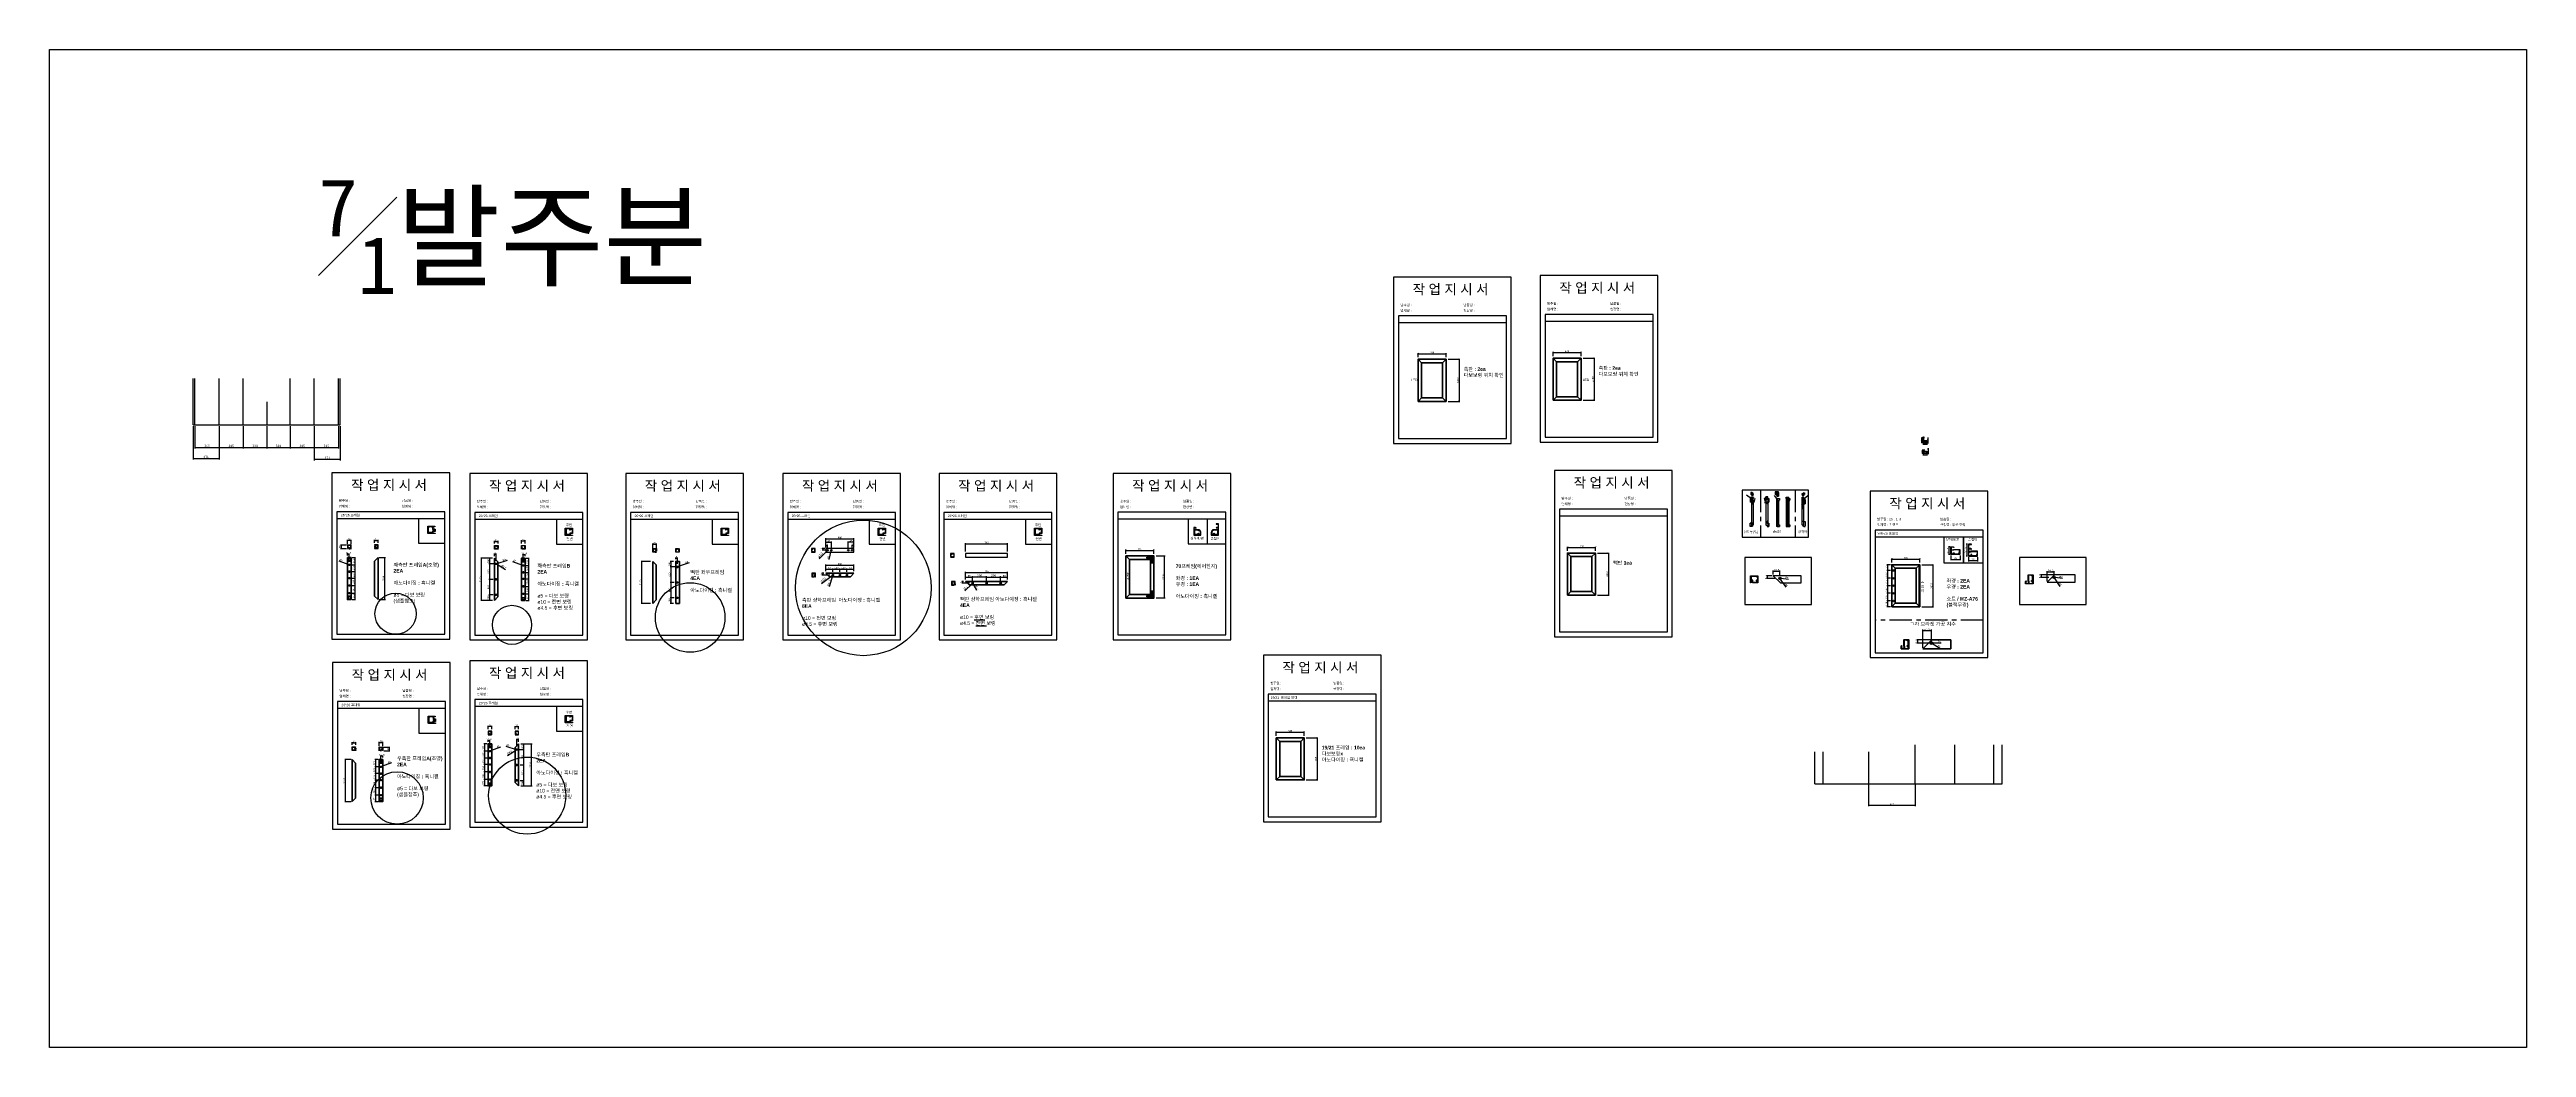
# Model space of a CAD drawing. Header units: millimetres. Extents: x -44117 to 256353, y -2095463 to 65325.
# Drawn here: x 55807 to 91162, y 1789 to 16036 of the extents above; entities that cross this region are included whole.
import ezdxf

# ---------------------------------------------------------------- set-up
doc = ezdxf.new("R2010")
doc.units = ezdxf.units.MM
doc.header["$LTSCALE"] = 10
doc.linetypes.add('CENTER', pattern=[50.8, 31.75, -6.35, 6.35, -6.35])
doc.linetypes.add('HIDDEN', pattern=[9.525, 6.35, -3.175])
doc.layers.add('cen', color=1, linetype='CENTER')
doc.layers.add('hid', color=8, linetype='HIDDEN')
doc.layers.add('Layer1', color=7, linetype='Continuous', lineweight=70)
doc.dimstyles.new('hi01 a4 - 1scale', dxfattribs={"dimtxt": 5, "dimasz": 0.5, "dimexe": 0.3, "dimexo": 0.3, "dimgap": 0.2, "dimtad": 1, "dimdec": 1, "dimdsep": 46, "dimtxsty": 'Standard', "dimcen": 1, "dimclrd": 251, "dimclre": 251, "dimclrt": 3, "dimadec": 1, "dimazin": 2, "dimtfac": 1, "dimtdec": 1, "dimtix": 1, "dimtmove": 1, "dimatfit": 3, "dimfxl": 0, "dimarcsym": 0})
doc.dimstyles.new('ISO-25', dxfattribs={"dimtxt": 2.5, "dimasz": 2.5, "dimexe": 1, "dimexo": 1, "dimtad": 1, "dimtxsty": 'Standard', "dimblk": 'ARCHTICK', "dimcen": 2.5, "dimadec": 0, "dimazin": 0, "dimtfac": 1, "dimtmove": 0, "dimatfit": 3, "dimfxl": 0, "dimarcsym": 0})

# ---------------------------------------------------------------- blocks, each defined once
blk = doc.blocks.new('_ArchTick')
at = {"color": 0, "linetype": 'ByBlock', "const_width": 0.15}
blk.add_lwpolyline([(-0.5, -0.5), (0.5, 0.5)], dxfattribs=at)
blk = doc.blocks.new('*D7167')
at = {"color": 0, "lineweight": -2}
for p, q in [((62128, 8772), (61963, 8772)), ((61973, 8172), (61973, 8772)), ((62128, 8172), (61963, 8172))]:
    blk.add_line(p, q, dxfattribs=at)
at = {"layer": 'Defpoints', "color": 0}
for p in [(61973, 8772), (62158, 8772), (62158, 8172)]:
    blk.add_point(p, dxfattribs=at)
at = {"color": 0, "lineweight": -2, "xscale": 10, "yscale": 10, "zscale": 10}
for p, rotation in [((61973, 8772), 90), ((61973, 8172), 270)]:
    blk.add_blockref('_ArchTick', p, dxfattribs=dict(at, rotation=rotation))
at = {"color": 0, "insert": (61955, 8472), "char_height": 25, "attachment_point": 5, "rotation": 90}
blk.add_mtext('2100', dxfattribs=at)
blk = doc.blocks.new('*D7168')
at = {"color": 0, "lineweight": -2}
for p, q in [((62158, 8802), (62158, 8843)), ((62183, 8737), (62183, 8843)), ((62158, 8833), (62183, 8833))]:
    blk.add_line(p, q, dxfattribs=at)
at = {"layer": 'Defpoints', "color": 0}
for p in [(62158, 8772), (62183, 8833), (62183, 8707)]:
    blk.add_point(p, dxfattribs=at)
at = {"color": 0, "lineweight": -2, "xscale": 10, "yscale": 10, "zscale": 10, "rotation": 180}
blk.add_blockref('_ArchTick', (62158, 8833), dxfattribs=at)
at = {"color": 0, "lineweight": -2, "xscale": 10, "yscale": 10, "zscale": 10}
blk.add_blockref('_ArchTick', (62183, 8833), dxfattribs=at)
at = {"color": 0, "insert": (62170, 8852), "char_height": 25, "attachment_point": 5}
blk.add_mtext('9', dxfattribs=at)
blk = doc.blocks.new('*D7169')
at = {"color": 0, "lineweight": -2}
for p, q in [((62173, 8689), (62192, 8695)), ((62173, 8689), (62173, 8689)), ((62341, 8740), (62192, 8695))]:
    blk.add_line(p, q, dxfattribs=at)
at = {"layer": 'Defpoints', "color": 0}
for p in [(62173, 8689), (62192, 8695)]:
    blk.add_point(p, dxfattribs=at)
at = {"color": 0, "lineweight": -2, "xscale": 10, "yscale": 10, "zscale": 10}
for p, rotation in [((62173, 8689), 16.62238534219077), ((62192, 8695), 196.6223853421908)]:
    blk.add_blockref('_ArchTick', p, dxfattribs=dict(at, rotation=rotation))
at = {"color": 0, "insert": (62301, 8755), "char_height": 25, "attachment_point": 5, "rotation": 16.6224}
blk.add_mtext('{\\fGulim|b0|i0|c129|p50;\\H1.4583x;ø\\fMalgun Gothic|b0|i0|c129|p50;\\H0.51429x;10}', dxfattribs=at)
blk = doc.blocks.new('*D7170')
at = {"color": 0, "lineweight": -2}
for p, q in [((62178, 8695), (62178, 8695)), ((62178, 8695), (62187, 8690)), ((62315, 8609), (62187, 8690))]:
    blk.add_line(p, q, dxfattribs=at)
at = {"layer": 'Defpoints', "color": 0}
for p in [(62178, 8695), (62187, 8690)]:
    blk.add_point(p, dxfattribs=at)
at = {"color": 0, "lineweight": -2, "xscale": 10, "yscale": 10, "zscale": 10}
for p, rotation in [((62178, 8695), 327.7574302874337), ((62187, 8690), 147.7574302874337)]:
    blk.add_blockref('_ArchTick', p, dxfattribs=dict(at, rotation=rotation))
at = {"color": 0, "insert": (62292, 8654), "char_height": 25, "attachment_point": 5, "rotation": 327.7574}
blk.add_mtext('{\\fGulim|b0|i0|c129|p50;\\H1.4583x;ø\\H0.68573x;4.5}', dxfattribs=at)
blk = doc.blocks.new('*D7171')
at = {"color": 0, "lineweight": -2}
for p, q in [((62128, 8772), (62077, 8772)), ((62153, 8692), (62077, 8692)), ((62087, 8772), (62087, 8692))]:
    blk.add_line(p, q, dxfattribs=at)
at = {"layer": 'Defpoints', "color": 0}
for p in [(62087, 8692), (62158, 8772), (62183, 8692)]:
    blk.add_point(p, dxfattribs=at)
at = {"color": 0, "lineweight": -2, "xscale": 10, "yscale": 10, "zscale": 10}
for p, rotation in [((62087, 8772), 90), ((62087, 8692), 270)]:
    blk.add_blockref('_ArchTick', p, dxfattribs=dict(at, rotation=rotation))
at = {"color": 0, "insert": (62069, 8732), "char_height": 25, "attachment_point": 5, "rotation": 90}
blk.add_mtext('200', dxfattribs=at)
blk = doc.blocks.new('*D7172')
at = {"color": 0, "lineweight": -2}
for p, q in [((62138, 8692), (62077, 8692)), ((62087, 8692), (62087, 8472)), ((62138, 8472), (62077, 8472))]:
    blk.add_line(p, q, dxfattribs=at)
at = {"layer": 'Defpoints', "color": 0}
for p in [(62168, 8692), (62087, 8472), (62168, 8472)]:
    blk.add_point(p, dxfattribs=at)
at = {"color": 0, "lineweight": -2, "xscale": 10, "yscale": 10, "zscale": 10}
for p, rotation in [((62087, 8692), 90), ((62087, 8472), 270)]:
    blk.add_blockref('_ArchTick', p, dxfattribs=dict(at, rotation=rotation))
at = {"color": 0, "insert": (62069, 8582), "char_height": 25, "attachment_point": 5, "rotation": 90}
blk.add_mtext('850', dxfattribs=at)
blk = doc.blocks.new('*D7173')
at = {"color": 0, "lineweight": -2}
for p, q in [((62138, 8472), (62077, 8472)), ((62138, 8252), (62077, 8252)), ((62087, 8472), (62087, 8252))]:
    blk.add_line(p, q, dxfattribs=at)
at = {"layer": 'Defpoints', "color": 0}
for p in [(62087, 8252), (62168, 8472), (62168, 8252)]:
    blk.add_point(p, dxfattribs=at)
at = {"color": 0, "lineweight": -2, "xscale": 10, "yscale": 10, "zscale": 10}
for p, rotation in [((62087, 8472), 90), ((62087, 8252), 270)]:
    blk.add_blockref('_ArchTick', p, dxfattribs=dict(at, rotation=rotation))
at = {"color": 0, "insert": (62069, 8362), "char_height": 25, "attachment_point": 5, "rotation": 90}
blk.add_mtext('850', dxfattribs=at)
blk = doc.blocks.new('*D7174')
at = {"color": 0, "lineweight": -2}
for p, q in [((62138, 8252), (62077, 8252)), ((62128, 8172), (62077, 8172)), ((62087, 8252), (62087, 8172))]:
    blk.add_line(p, q, dxfattribs=at)
at = {"layer": 'Defpoints', "color": 0}
for p in [(62087, 8172), (62158, 8172), (62168, 8252)]:
    blk.add_point(p, dxfattribs=at)
at = {"color": 0, "lineweight": -2, "xscale": 10, "yscale": 10, "zscale": 10}
for p, rotation in [((62087, 8252), 90), ((62087, 8172), 270)]:
    blk.add_blockref('_ArchTick', p, dxfattribs=dict(at, rotation=rotation))
at = {"color": 0, "insert": (62069, 8212), "char_height": 25, "attachment_point": 5, "rotation": 90}
blk.add_mtext('200', dxfattribs=at)
blk = doc.blocks.new('*D7175')
at = {"color": 0, "lineweight": -2}
for p, q in [((62158, 8983), (62158, 9024)), ((62158, 9014), (62210, 9014)), ((62210, 8983), (62210, 9024))]:
    blk.add_line(p, q, dxfattribs=at)
at = {"layer": 'Defpoints', "color": 0}
for p in [(62158, 8953), (62210, 9014), (62210, 8953)]:
    blk.add_point(p, dxfattribs=at)
at = {"color": 0, "lineweight": -2, "xscale": 10, "yscale": 10, "zscale": 10, "rotation": 180}
blk.add_blockref('_ArchTick', (62158, 9014), dxfattribs=at)
at = {"color": 0, "lineweight": -2, "xscale": 10, "yscale": 10, "zscale": 10}
blk.add_blockref('_ArchTick', (62210, 9014), dxfattribs=at)
at = {"color": 0, "insert": (62184, 9033), "char_height": 25, "attachment_point": 5}
blk.add_mtext('26', dxfattribs=at)
blk = doc.blocks.new('*D7176')
at = {"color": 0, "lineweight": -2}
for p, q in [((68883, 8472), (68883, 8513)), ((68883, 8503), (68983, 8503)), ((68983, 8461), (68983, 8513))]:
    blk.add_line(p, q, dxfattribs=at)
at = {"layer": 'Defpoints', "color": 0}
for p in [(68983, 8503), (68883, 8442), (68983, 8431)]:
    blk.add_point(p, dxfattribs=at)
at = {"color": 0, "lineweight": -2, "xscale": 10, "yscale": 10, "zscale": 10, "rotation": 180}
blk.add_blockref('_ArchTick', (68883, 8503), dxfattribs=at)
at = {"color": 0, "lineweight": -2, "xscale": 10, "yscale": 10, "zscale": 10}
blk.add_blockref('_ArchTick', (68983, 8503), dxfattribs=at)
at = {"color": 0, "insert": (68933, 8522), "char_height": 25, "attachment_point": 5}
blk.add_mtext('60', dxfattribs=at)
blk = doc.blocks.new('*D7177')
at = {"color": 0, "lineweight": -2}
for p, q in [((68883, 8472), (68883, 8581)), ((68883, 8571), (69483, 8571)), ((69483, 8472), (69483, 8581))]:
    blk.add_line(p, q, dxfattribs=at)
at = {"layer": 'Defpoints', "color": 0}
for p in [(69483, 8571), (68883, 8442), (69483, 8442)]:
    blk.add_point(p, dxfattribs=at)
at = {"color": 0, "lineweight": -2, "xscale": 10, "yscale": 10, "zscale": 10, "rotation": 180}
blk.add_blockref('_ArchTick', (68883, 8571), dxfattribs=at)
at = {"color": 0, "lineweight": -2, "xscale": 10, "yscale": 10, "zscale": 10}
blk.add_blockref('_ArchTick', (69483, 8571), dxfattribs=at)
at = {"color": 0, "insert": (69183, 8590), "char_height": 25, "attachment_point": 5}
blk.add_mtext('748', dxfattribs=at)
blk = doc.blocks.new('*D7178')
at = {"color": 0, "lineweight": -2}
for p, q in [((68870, 8309), (68976, 8409)), ((68990, 8423), (68976, 8409)), ((68990, 8423), (68990, 8423))]:
    blk.add_line(p, q, dxfattribs=at)
at = {"layer": 'Defpoints', "color": 0}
for p in [(68976, 8409), (68990, 8423)]:
    blk.add_point(p, dxfattribs=at)
at = {"color": 0, "lineweight": -2, "xscale": 10, "yscale": 10, "zscale": 10}
for p, rotation in [((68976, 8409), 43.48065296218906), ((68990, 8423), 223.4806529621891)]:
    blk.add_blockref('_ArchTick', p, dxfattribs=dict(at, rotation=rotation))
at = {"color": 0, "insert": (68877, 8351), "char_height": 25, "attachment_point": 5, "rotation": 43.4807}
blk.add_mtext('{\\fGulim|b0|i0|c129|p50;\\H1.4583x;ø\\fMalgun Gothic|b0|i0|c129|p50;\\H0.51429x;10}', dxfattribs=at)
blk = doc.blocks.new('*D7179')
at = {"color": 0, "lineweight": -2}
for p, q in [((68981, 8420), (68981, 8420)), ((68981, 8420), (68986, 8412)), ((69043, 8313), (68986, 8412))]:
    blk.add_line(p, q, dxfattribs=at)
at = {"layer": 'Defpoints', "color": 0}
for p in [(68981, 8420), (68986, 8412)]:
    blk.add_point(p, dxfattribs=at)
at = {"color": 0, "lineweight": -2, "xscale": 10, "yscale": 10, "zscale": 10}
for p, rotation in [((68981, 8420), 300.3861059706713), ((68986, 8412), 120.3861059706713)]:
    blk.add_blockref('_ArchTick', p, dxfattribs=dict(at, rotation=rotation))
at = {"color": 0, "insert": (69047, 8358), "char_height": 25, "attachment_point": 5, "rotation": 300.3861}
blk.add_mtext('{\\fGulim|b0|i0|c129|p50;\\H1.4583x;ø\\fMalgun Gothic|b0|i0|c129|p50;\\H0.51429x;4.5}', dxfattribs=at)
blk = doc.blocks.new('*D7180')
at = {"color": 0, "lineweight": -2}
for p, q in [((64387, 8729), (64252, 8729)), ((64262, 8129), (64262, 8729)), ((64387, 8129), (64252, 8129))]:
    blk.add_line(p, q, dxfattribs=at)
at = {"layer": 'Defpoints', "color": 0}
for p in [(64262, 8729), (64417, 8729), (64417, 8129)]:
    blk.add_point(p, dxfattribs=at)
at = {"color": 0, "lineweight": -2, "xscale": 10, "yscale": 10, "zscale": 10}
for p, rotation in [((64262, 8729), 90), ((64262, 8129), 270)]:
    blk.add_blockref('_ArchTick', p, dxfattribs=dict(at, rotation=rotation))
at = {"color": 0, "insert": (64243, 8429), "char_height": 25, "attachment_point": 5, "rotation": 90}
blk.add_mtext('2100', dxfattribs=at)
blk = doc.blocks.new('*D7181')
at = {"color": 0, "lineweight": -2}
for p, q in [((64760, 8648), (64779, 8655)), ((64760, 8648), (64760, 8648)), ((64935, 8707), (64779, 8655))]:
    blk.add_line(p, q, dxfattribs=at)
at = {"layer": 'Defpoints', "color": 0}
for p in [(64760, 8648), (64779, 8655)]:
    blk.add_point(p, dxfattribs=at)
at = {"color": 0, "lineweight": -2, "xscale": 10, "yscale": 10, "zscale": 10}
for p, rotation in [((64760, 8648), 18.56681303800487), ((64779, 8655), 198.5668130380049)]:
    blk.add_blockref('_ArchTick', p, dxfattribs=dict(at, rotation=rotation))
at = {"color": 0, "insert": (64903, 8716), "char_height": 25, "attachment_point": 5, "rotation": 18.5668}
blk.add_mtext('M4', dxfattribs=at)
blk = doc.blocks.new('*D7182')
at = {"color": 0, "lineweight": -2}
for p, q in [((64417, 8915), (64417, 8985)), ((64417, 8975), (64469, 8975)), ((64469, 8915), (64469, 8985))]:
    blk.add_line(p, q, dxfattribs=at)
at = {"layer": 'Defpoints', "color": 0}
for p in [(64417, 8885), (64469, 8975), (64469, 8885)]:
    blk.add_point(p, dxfattribs=at)
at = {"color": 0, "lineweight": -2, "xscale": 10, "yscale": 10, "zscale": 10, "rotation": 180}
blk.add_blockref('_ArchTick', (64417, 8975), dxfattribs=at)
at = {"color": 0, "lineweight": -2, "xscale": 10, "yscale": 10, "zscale": 10}
blk.add_blockref('_ArchTick', (64469, 8975), dxfattribs=at)
at = {"color": 0, "insert": (64443, 8994), "char_height": 25, "attachment_point": 5}
blk.add_mtext('26', dxfattribs=at)
blk = doc.blocks.new('*D7183')
at = {"color": 0, "lineweight": -2}
for p, q in [((69383, 8461), (69383, 8513)), ((69383, 8503), (69483, 8503)), ((69483, 8472), (69483, 8513))]:
    blk.add_line(p, q, dxfattribs=at)
at = {"layer": 'Defpoints', "color": 0}
for p in [(69483, 8503), (69383, 8431), (69483, 8442)]:
    blk.add_point(p, dxfattribs=at)
at = {"color": 0, "lineweight": -2, "xscale": 10, "yscale": 10, "zscale": 10, "rotation": 180}
blk.add_blockref('_ArchTick', (69383, 8503), dxfattribs=at)
at = {"color": 0, "lineweight": -2, "xscale": 10, "yscale": 10, "zscale": 10}
blk.add_blockref('_ArchTick', (69483, 8503), dxfattribs=at)
at = {"color": 0, "insert": (69433, 8522), "char_height": 25, "attachment_point": 5}
blk.add_mtext('60', dxfattribs=at)
blk = doc.blocks.new('*D7184')
at = {"color": 0, "lineweight": -2}
for p, q in [((62542, 8984), (62542, 9030)), ((62542, 9020), (62594, 9020)), ((62594, 8984), (62594, 9030))]:
    blk.add_line(p, q, dxfattribs=at)
at = {"layer": 'Defpoints', "color": 0}
for p in [(62542, 8954), (62594, 9020), (62594, 8954)]:
    blk.add_point(p, dxfattribs=at)
at = {"color": 0, "lineweight": -2, "xscale": 10, "yscale": 10, "zscale": 10, "rotation": 180}
blk.add_blockref('_ArchTick', (62542, 9020), dxfattribs=at)
at = {"color": 0, "lineweight": -2, "xscale": 10, "yscale": 10, "zscale": 10}
blk.add_blockref('_ArchTick', (62594, 9020), dxfattribs=at)
at = {"color": 0, "insert": (62568, 9038), "char_height": 25, "attachment_point": 5}
blk.add_mtext('26', dxfattribs=at)
blk = doc.blocks.new('*D7185')
at = {"color": 0, "lineweight": -2}
for p, q in [((66888, 8588), (66888, 8629)), ((66888, 8619), (66988, 8619)), ((66988, 8577), (66988, 8629))]:
    blk.add_line(p, q, dxfattribs=at)
at = {"layer": 'Defpoints', "color": 0}
for p in [(66888, 8558), (66988, 8619), (66988, 8547)]:
    blk.add_point(p, dxfattribs=at)
at = {"color": 0, "lineweight": -2, "xscale": 10, "yscale": 10, "zscale": 10, "rotation": 180}
blk.add_blockref('_ArchTick', (66888, 8619), dxfattribs=at)
at = {"color": 0, "lineweight": -2, "xscale": 10, "yscale": 10, "zscale": 10}
blk.add_blockref('_ArchTick', (66988, 8619), dxfattribs=at)
at = {"color": 0, "insert": (66938, 8637), "char_height": 25, "attachment_point": 5}
blk.add_mtext('60', dxfattribs=at)
blk = doc.blocks.new('*D7186')
at = {"color": 0, "lineweight": -2}
for p, q in [((66988, 8577), (66988, 8629)), ((66988, 8619), (67088, 8619)), ((67088, 8577), (67088, 8629))]:
    blk.add_line(p, q, dxfattribs=at)
at = {"layer": 'Defpoints', "color": 0}
for p in [(66988, 8547), (67088, 8619), (67088, 8547)]:
    blk.add_point(p, dxfattribs=at)
at = {"color": 0, "lineweight": -2, "xscale": 10, "yscale": 10, "zscale": 10, "rotation": 180}
blk.add_blockref('_ArchTick', (66988, 8619), dxfattribs=at)
at = {"color": 0, "lineweight": -2, "xscale": 10, "yscale": 10, "zscale": 10}
blk.add_blockref('_ArchTick', (67088, 8619), dxfattribs=at)
at = {"color": 0, "insert": (67038, 8637), "char_height": 25, "attachment_point": 5}
blk.add_mtext('140', dxfattribs=at)
blk = doc.blocks.new('*D7187')
at = {"color": 0, "lineweight": -2}
for p, q in [((67088, 8577), (67088, 8629)), ((67088, 8619), (67188, 8619)), ((67188, 8577), (67188, 8629))]:
    blk.add_line(p, q, dxfattribs=at)
at = {"layer": 'Defpoints', "color": 0}
for p in [(67088, 8547), (67188, 8619), (67188, 8547)]:
    blk.add_point(p, dxfattribs=at)
at = {"color": 0, "lineweight": -2, "xscale": 10, "yscale": 10, "zscale": 10, "rotation": 180}
blk.add_blockref('_ArchTick', (67088, 8619), dxfattribs=at)
at = {"color": 0, "lineweight": -2, "xscale": 10, "yscale": 10, "zscale": 10}
blk.add_blockref('_ArchTick', (67188, 8619), dxfattribs=at)
at = {"color": 0, "insert": (67138, 8637), "char_height": 25, "attachment_point": 5}
blk.add_mtext('140', dxfattribs=at)
blk = doc.blocks.new('*D7188')
at = {"color": 0, "lineweight": -2}
for p, q in [((67188, 8577), (67188, 8629)), ((67188, 8619), (67288, 8619)), ((67288, 8588), (67288, 8629))]:
    blk.add_line(p, q, dxfattribs=at)
at = {"layer": 'Defpoints', "color": 0}
for p in [(67188, 8547), (67288, 8619), (67288, 8558)]:
    blk.add_point(p, dxfattribs=at)
at = {"color": 0, "lineweight": -2, "xscale": 10, "yscale": 10, "zscale": 10, "rotation": 180}
blk.add_blockref('_ArchTick', (67188, 8619), dxfattribs=at)
at = {"color": 0, "lineweight": -2, "xscale": 10, "yscale": 10, "zscale": 10}
blk.add_blockref('_ArchTick', (67288, 8619), dxfattribs=at)
at = {"color": 0, "insert": (67238, 8637), "char_height": 25, "attachment_point": 5}
blk.add_mtext('60', dxfattribs=at)
blk = doc.blocks.new('*D7189')
at = {"color": 0, "lineweight": -2}
for p, q in [((66888, 8588), (66888, 8684)), ((66888, 8674), (67288, 8674)), ((67288, 8588), (67288, 8684))]:
    blk.add_line(p, q, dxfattribs=at)
at = {"layer": 'Defpoints', "color": 0}
for p in [(66888, 8558), (67288, 8674), (67288, 8558)]:
    blk.add_point(p, dxfattribs=at)
at = {"color": 0, "lineweight": -2, "xscale": 10, "yscale": 10, "zscale": 10, "rotation": 180}
blk.add_blockref('_ArchTick', (66888, 8674), dxfattribs=at)
at = {"color": 0, "lineweight": -2, "xscale": 10, "yscale": 10, "zscale": 10}
blk.add_blockref('_ArchTick', (67288, 8674), dxfattribs=at)
at = {"color": 0, "insert": (67088, 8693), "char_height": 25, "attachment_point": 5}
blk.add_mtext('400', dxfattribs=at)
blk = doc.blocks.new('*D7190')
at = {"color": 0, "lineweight": -2}
for p, q in [((64745, 8759), (64745, 8785)), ((64745, 8775), (64770, 8775)), ((64770, 8694), (64770, 8785))]:
    blk.add_line(p, q, dxfattribs=at)
at = {"layer": 'Defpoints', "color": 0}
for p in [(64745, 8729), (64770, 8775), (64770, 8664)]:
    blk.add_point(p, dxfattribs=at)
at = {"color": 0, "lineweight": -2, "xscale": 10, "yscale": 10, "zscale": 10, "rotation": 180}
blk.add_blockref('_ArchTick', (64745, 8775), dxfattribs=at)
at = {"color": 0, "lineweight": -2, "xscale": 10, "yscale": 10, "zscale": 10}
blk.add_blockref('_ArchTick', (64770, 8775), dxfattribs=at)
at = {"color": 0, "insert": (64757, 8794), "char_height": 25, "attachment_point": 5}
blk.add_mtext('9', dxfattribs=at)
blk = doc.blocks.new('*D7191')
at = {"color": 0, "lineweight": -2}
for p, q in [((64715, 8729), (64665, 8729)), ((64740, 8649), (64665, 8649)), ((64675, 8729), (64675, 8649))]:
    blk.add_line(p, q, dxfattribs=at)
at = {"layer": 'Defpoints', "color": 0}
for p in [(64675, 8649), (64745, 8729), (64770, 8649)]:
    blk.add_point(p, dxfattribs=at)
at = {"color": 0, "lineweight": -2, "xscale": 10, "yscale": 10, "zscale": 10}
for p, rotation in [((64675, 8729), 90), ((64675, 8649), 270)]:
    blk.add_blockref('_ArchTick', p, dxfattribs=dict(at, rotation=rotation))
at = {"color": 0, "insert": (64656, 8689), "char_height": 25, "attachment_point": 5, "rotation": 90}
blk.add_mtext('200', dxfattribs=at)
blk = doc.blocks.new('*D7192')
at = {"color": 0, "lineweight": -2}
for p, q in [((64725, 8649), (64665, 8649)), ((64675, 8649), (64675, 8429)), ((64725, 8429), (64665, 8429))]:
    blk.add_line(p, q, dxfattribs=at)
at = {"layer": 'Defpoints', "color": 0}
for p in [(64755, 8649), (64675, 8429), (64755, 8429)]:
    blk.add_point(p, dxfattribs=at)
at = {"color": 0, "lineweight": -2, "xscale": 10, "yscale": 10, "zscale": 10}
for p, rotation in [((64675, 8649), 90), ((64675, 8429), 270)]:
    blk.add_blockref('_ArchTick', p, dxfattribs=dict(at, rotation=rotation))
at = {"color": 0, "insert": (64656, 8539), "char_height": 25, "attachment_point": 5, "rotation": 90}
blk.add_mtext('850', dxfattribs=at)
blk = doc.blocks.new('*D7193')
at = {"color": 0, "lineweight": -2}
for p, q in [((64725, 8429), (64665, 8429)), ((64725, 8209), (64665, 8209)), ((64675, 8429), (64675, 8209))]:
    blk.add_line(p, q, dxfattribs=at)
at = {"layer": 'Defpoints', "color": 0}
for p in [(64675, 8209), (64755, 8429), (64755, 8209)]:
    blk.add_point(p, dxfattribs=at)
at = {"color": 0, "lineweight": -2, "xscale": 10, "yscale": 10, "zscale": 10}
for p, rotation in [((64675, 8429), 90), ((64675, 8209), 270)]:
    blk.add_blockref('_ArchTick', p, dxfattribs=dict(at, rotation=rotation))
at = {"color": 0, "insert": (64656, 8319), "char_height": 25, "attachment_point": 5, "rotation": 90}
blk.add_mtext('850', dxfattribs=at)
blk = doc.blocks.new('*D7194')
at = {"color": 0, "lineweight": -2}
for p, q in [((64725, 8209), (64665, 8209)), ((64675, 8209), (64675, 8129)), ((64715, 8129), (64665, 8129))]:
    blk.add_line(p, q, dxfattribs=at)
at = {"layer": 'Defpoints', "color": 0}
for p in [(64755, 8209), (64675, 8129), (64745, 8129)]:
    blk.add_point(p, dxfattribs=at)
at = {"color": 0, "lineweight": -2, "xscale": 10, "yscale": 10, "zscale": 10}
for p, rotation in [((64675, 8209), 90), ((64675, 8129), 270)]:
    blk.add_blockref('_ArchTick', p, dxfattribs=dict(at, rotation=rotation))
at = {"color": 0, "insert": (64656, 8169), "char_height": 25, "attachment_point": 5, "rotation": 90}
blk.add_mtext('200', dxfattribs=at)
blk = doc.blocks.new('*D7195')
at = {"color": 0, "lineweight": -2}
for p, q in [((66858, 8558), (66833, 8558)), ((66943, 8532), (66833, 8532)), ((66843, 8558), (66843, 8532))]:
    blk.add_line(p, q, dxfattribs=at)
at = {"layer": 'Defpoints', "color": 0}
for p in [(66843, 8532), (66888, 8558), (66973, 8532)]:
    blk.add_point(p, dxfattribs=at)
at = {"color": 0, "lineweight": -2, "xscale": 10, "yscale": 10, "zscale": 10}
for p, rotation in [((66843, 8558), 90), ((66843, 8532), 270)]:
    blk.add_blockref('_ArchTick', p, dxfattribs=dict(at, rotation=rotation))
at = {"color": 0, "insert": (66825, 8545), "char_height": 25, "attachment_point": 5, "rotation": 90}
blk.add_mtext('9', dxfattribs=at)
blk = doc.blocks.new('*D7196')
at = {"color": 0, "lineweight": -2}
for p, q in [((66826, 8414), (66980, 8526)), ((66996, 8538), (66980, 8526)), ((66996, 8538), (66996, 8538))]:
    blk.add_line(p, q, dxfattribs=at)
at = {"layer": 'Defpoints', "color": 0}
for p in [(66980, 8526), (66996, 8538)]:
    blk.add_point(p, dxfattribs=at)
at = {"color": 0, "lineweight": -2, "xscale": 10, "yscale": 10, "zscale": 10}
for p, rotation in [((66980, 8526), 36.10123907346073), ((66996, 8538), 216.1012390734607)]:
    blk.add_blockref('_ArchTick', p, dxfattribs=dict(at, rotation=rotation))
at = {"color": 0, "insert": (66849, 8463), "char_height": 25, "attachment_point": 5, "rotation": 36.1012}
blk.add_mtext('{\\fGulim|b0|i0|c129|p50;\\H1.4583x;ø10}', dxfattribs=at)
blk = doc.blocks.new('*D7197')
at = {"color": 0, "lineweight": -2}
for p, q in [((66939, 8369), (66986, 8527)), ((66989, 8537), (66986, 8527)), ((66989, 8537), (66989, 8537))]:
    blk.add_line(p, q, dxfattribs=at)
at = {"layer": 'Defpoints', "color": 0}
for p in [(66986, 8527), (66989, 8537)]:
    blk.add_point(p, dxfattribs=at)
at = {"color": 0, "lineweight": -2, "xscale": 10, "yscale": 10, "zscale": 10}
for p, rotation in [((66986, 8527), 73.42594672676715), ((66989, 8537), 253.4259467267671)]:
    blk.add_blockref('_ArchTick', p, dxfattribs=dict(at, rotation=rotation))
at = {"color": 0, "insert": (66927, 8420), "char_height": 25, "attachment_point": 5, "rotation": 73.4259}
blk.add_mtext('{\\fGulim|b0|i0|c129|p50;\\H1.4583x;ø}4.5', dxfattribs=at)
blk = doc.blocks.new('*D7198')
at = {"color": 0, "lineweight": -2}
for p, q in [((68853, 8442), (68828, 8442)), ((68938, 8416), (68828, 8416)), ((68838, 8442), (68838, 8416))]:
    blk.add_line(p, q, dxfattribs=at)
at = {"layer": 'Defpoints', "color": 0}
for p in [(68838, 8416), (68883, 8442), (68968, 8416)]:
    blk.add_point(p, dxfattribs=at)
at = {"color": 0, "lineweight": -2, "xscale": 10, "yscale": 10, "zscale": 10}
for p, rotation in [((68838, 8442), 90), ((68838, 8416), 270)]:
    blk.add_blockref('_ArchTick', p, dxfattribs=dict(at, rotation=rotation))
at = {"color": 0, "insert": (68820, 8429), "char_height": 25, "attachment_point": 5, "rotation": 90}
blk.add_mtext('9', dxfattribs=at)
blk = doc.blocks.new('*D7199')
at = {"color": 0, "lineweight": -2}
for p, q in [((66888, 8942), (66888, 9061)), ((66888, 9051), (67288, 9051)), ((67288, 8942), (67288, 9061))]:
    blk.add_line(p, q, dxfattribs=at)
at = {"layer": 'Defpoints', "color": 0}
for p in [(66888, 8912), (67288, 9051), (67288, 8912)]:
    blk.add_point(p, dxfattribs=at)
at = {"color": 0, "lineweight": -2, "xscale": 10, "yscale": 10, "zscale": 10, "rotation": 180}
blk.add_blockref('_ArchTick', (66888, 9051), dxfattribs=at)
at = {"color": 0, "lineweight": -2, "xscale": 10, "yscale": 10, "zscale": 10}
blk.add_blockref('_ArchTick', (67288, 9051), dxfattribs=at)
at = {"color": 0, "insert": (67088, 9069), "char_height": 25, "attachment_point": 5}
blk.add_mtext('400', dxfattribs=at)
blk = doc.blocks.new('*D7200')
at = {"color": 0, "lineweight": -2}
for p, q in [((68883, 8869), (68883, 8987)), ((68883, 8977), (69483, 8977)), ((69483, 8869), (69483, 8987))]:
    blk.add_line(p, q, dxfattribs=at)
at = {"layer": 'Defpoints', "color": 0}
for p in [(68883, 8839), (69483, 8977), (69483, 8839)]:
    blk.add_point(p, dxfattribs=at)
at = {"color": 0, "lineweight": -2, "xscale": 10, "yscale": 10, "zscale": 10, "rotation": 180}
blk.add_blockref('_ArchTick', (68883, 8977), dxfattribs=at)
at = {"color": 0, "lineweight": -2, "xscale": 10, "yscale": 10, "zscale": 10}
blk.add_blockref('_ArchTick', (69483, 8977), dxfattribs=at)
at = {"color": 0, "insert": (69183, 8996), "char_height": 25, "attachment_point": 5}
blk.add_mtext('748', dxfattribs=at)
blk = doc.blocks.new('*D7201')
at = {"color": 0, "lineweight": -2}
for p, q in [((60060, 8973), (60060, 9035)), ((60112, 9025), (60060, 9025)), ((60112, 8973), (60112, 9035))]:
    blk.add_line(p, q, dxfattribs=at)
at = {"layer": 'Defpoints', "color": 0}
for p in [(60060, 9025), (60060, 8958), (60112, 8958)]:
    blk.add_point(p, dxfattribs=at)
at = {"color": 0, "lineweight": -2, "xscale": 10, "yscale": 10, "zscale": 10, "rotation": 180}
blk.add_blockref('_ArchTick', (60060, 9025), dxfattribs=at)
at = {"color": 0, "lineweight": -2, "xscale": 10, "yscale": 10, "zscale": 10}
blk.add_blockref('_ArchTick', (60112, 9025), dxfattribs=at)
at = {"color": 0, "insert": (60083, 9044), "char_height": 25, "attachment_point": 5}
blk.add_mtext('26', dxfattribs=at)
blk = doc.blocks.new('*D7202')
at = {"color": 0, "lineweight": -2}
for p, q in [((60048, 8961), (59959, 8961)), ((60047, 8909), (59959, 8909)), ((59969, 8961), (59969, 8909))]:
    blk.add_line(p, q, dxfattribs=at)
at = {"layer": 'Defpoints', "color": 0}
for p in [(59969, 8909), (60062, 8909), (60063, 8961)]:
    blk.add_point(p, dxfattribs=at)
at = {"color": 0, "lineweight": -2, "xscale": 10, "yscale": 10, "zscale": 10}
for p, rotation in [((59969, 8961), 90), ((59969, 8909), 270)]:
    blk.add_blockref('_ArchTick', p, dxfattribs=dict(at, rotation=rotation))
at = {"color": 0, "insert": (59951, 8937), "char_height": 25, "attachment_point": 5, "rotation": 90}
blk.add_mtext('26', dxfattribs=at)
blk = doc.blocks.new('*D7203')
at = {"color": 0, "lineweight": -2}
for p, q in [((60445, 8994), (60445, 9034)), ((60497, 9024), (60445, 9024)), ((60497, 8994), (60497, 9034))]:
    blk.add_line(p, q, dxfattribs=at)
at = {"layer": 'Defpoints', "color": 0}
for p in [(60445, 9024), (60445, 8964), (60497, 8964)]:
    blk.add_point(p, dxfattribs=at)
at = {"color": 0, "lineweight": -2, "xscale": 10, "yscale": 10, "zscale": 10, "rotation": 180}
blk.add_blockref('_ArchTick', (60445, 9024), dxfattribs=at)
at = {"color": 0, "lineweight": -2, "xscale": 10, "yscale": 10, "zscale": 10}
blk.add_blockref('_ArchTick', (60497, 9024), dxfattribs=at)
at = {"color": 0, "insert": (60471, 9043), "char_height": 25, "attachment_point": 5}
blk.add_mtext('26', dxfattribs=at)
blk = doc.blocks.new('*D7204')
at = {"color": 0, "lineweight": -2}
for p, q in [((59935, 8736), (60077, 8683)), ((60096, 8676), (60077, 8683)), ((60096, 8676), (60096, 8676))]:
    blk.add_line(p, q, dxfattribs=at)
at = {"layer": 'Defpoints', "color": 0}
for p in [(60077, 8683), (60096, 8676)]:
    blk.add_point(p, dxfattribs=at)
at = {"color": 0, "lineweight": -2, "xscale": 10, "yscale": 10, "zscale": 10}
for p, rotation in [((60077, 8683), 339.6496545556818), ((60096, 8676), 159.6496545556818)]:
    blk.add_blockref('_ArchTick', p, dxfattribs=dict(at, rotation=rotation))
at = {"color": 0, "insert": (59969, 8751), "char_height": 25, "attachment_point": 5, "rotation": 339.6497}
blk.add_mtext('{\\fGulim|b0|i0|c129|p50;\\H1.4583x;ø\\fMalgun Gothic|b0|i0|c129|p50;\\H0.51429x;5}', dxfattribs=at)
blk = doc.blocks.new('*D7205')
at = {"color": 0, "lineweight": -2}
for p, q in [((60060, 8813), (60060, 8842)), ((60086, 8725), (60086, 8842)), ((60060, 8832), (60086, 8832))]:
    blk.add_line(p, q, dxfattribs=at)
at = {"layer": 'Defpoints', "color": 0}
for p in [(60060, 8783), (60086, 8832), (60086, 8695)]:
    blk.add_point(p, dxfattribs=at)
at = {"color": 0, "lineweight": -2, "xscale": 10, "yscale": 10, "zscale": 10, "rotation": 180}
blk.add_blockref('_ArchTick', (60060, 8832), dxfattribs=at)
at = {"color": 0, "lineweight": -2, "xscale": 10, "yscale": 10, "zscale": 10}
blk.add_blockref('_ArchTick', (60086, 8832), dxfattribs=at)
at = {"color": 0, "insert": (60073, 8850), "char_height": 25, "attachment_point": 5}
blk.add_mtext('14.9', dxfattribs=at)
blk = doc.blocks.new('*D7206')
at = {"color": 0, "lineweight": -2}
for p, q in [((60116, 8680), (60173, 8680)), ((60127, 8783), (60173, 8783)), ((60163, 8783), (60163, 8680))]:
    blk.add_line(p, q, dxfattribs=at)
at = {"layer": 'Defpoints', "color": 0}
for p in [(60101, 8680), (60112, 8783), (60163, 8680)]:
    blk.add_point(p, dxfattribs=at)
at = {"color": 0, "lineweight": -2, "xscale": 10, "yscale": 10, "zscale": 10}
for p, rotation in [((60163, 8783), 90), ((60163, 8680), 270)]:
    blk.add_blockref('_ArchTick', p, dxfattribs=dict(at, rotation=rotation))
at = {"color": 0, "insert": (60144, 8731), "char_height": 25, "attachment_point": 5, "rotation": 90}
blk.add_mtext('371', dxfattribs=at)
blk = doc.blocks.new('*D7207')
at = {"color": 0, "lineweight": -2}
for p, q in [((60116, 8680), (60173, 8680)), ((60116, 8582), (60173, 8582)), ((60163, 8680), (60163, 8582))]:
    blk.add_line(p, q, dxfattribs=at)
at = {"layer": 'Defpoints', "color": 0}
for p in [(60101, 8680), (60101, 8582), (60163, 8582)]:
    blk.add_point(p, dxfattribs=at)
at = {"color": 0, "lineweight": -2, "xscale": 10, "yscale": 10, "zscale": 10}
for p, rotation in [((60163, 8680), 90), ((60163, 8582), 270)]:
    blk.add_blockref('_ArchTick', p, dxfattribs=dict(at, rotation=rotation))
at = {"color": 0, "insert": (60144, 8631), "char_height": 25, "attachment_point": 5, "rotation": 90}
blk.add_mtext('345', dxfattribs=at)
blk = doc.blocks.new('*D7208')
at = {"color": 0, "lineweight": -2}
for p, q in [((60116, 8582), (60173, 8582)), ((60116, 8489), (60173, 8489)), ((60163, 8582), (60163, 8489))]:
    blk.add_line(p, q, dxfattribs=at)
at = {"layer": 'Defpoints', "color": 0}
for p in [(60101, 8582), (60101, 8489), (60163, 8489)]:
    blk.add_point(p, dxfattribs=at)
at = {"color": 0, "lineweight": -2, "xscale": 10, "yscale": 10, "zscale": 10}
for p, rotation in [((60163, 8582), 90), ((60163, 8489), 270)]:
    blk.add_blockref('_ArchTick', p, dxfattribs=dict(at, rotation=rotation))
at = {"color": 0, "insert": (60144, 8535), "char_height": 25, "attachment_point": 5, "rotation": 90}
blk.add_mtext('334', dxfattribs=at)
blk = doc.blocks.new('*D7209')
at = {"color": 0, "lineweight": -2}
for p, q in [((60116, 8489), (60173, 8489)), ((60163, 8489), (60163, 8383)), ((60116, 8383), (60173, 8383))]:
    blk.add_line(p, q, dxfattribs=at)
at = {"layer": 'Defpoints', "color": 0}
for p in [(60101, 8489), (60101, 8383), (60163, 8383)]:
    blk.add_point(p, dxfattribs=at)
at = {"color": 0, "lineweight": -2, "xscale": 10, "yscale": 10, "zscale": 10}
for p, rotation in [((60163, 8489), 90), ((60163, 8383), 270)]:
    blk.add_blockref('_ArchTick', p, dxfattribs=dict(at, rotation=rotation))
at = {"color": 0, "insert": (60144, 8436), "char_height": 25, "attachment_point": 5, "rotation": 90}
blk.add_mtext('334', dxfattribs=at)
blk = doc.blocks.new('*D7210')
at = {"color": 0, "lineweight": -2}
for p, q in [((60116, 8383), (60173, 8383)), ((60116, 8276), (60173, 8276)), ((60163, 8383), (60163, 8276))]:
    blk.add_line(p, q, dxfattribs=at)
at = {"layer": 'Defpoints', "color": 0}
for p in [(60101, 8383), (60101, 8276), (60163, 8276)]:
    blk.add_point(p, dxfattribs=at)
at = {"color": 0, "lineweight": -2, "xscale": 10, "yscale": 10, "zscale": 10}
for p, rotation in [((60163, 8383), 90), ((60163, 8276), 270)]:
    blk.add_blockref('_ArchTick', p, dxfattribs=dict(at, rotation=rotation))
at = {"color": 0, "insert": (60144, 8329), "char_height": 25, "attachment_point": 5, "rotation": 90}
blk.add_mtext('345', dxfattribs=at)
blk = doc.blocks.new('*D7211')
at = {"color": 0, "lineweight": -2}
for p, q in [((60116, 8276), (60173, 8276)), ((60127, 8183), (60173, 8183)), ((60163, 8276), (60163, 8183))]:
    blk.add_line(p, q, dxfattribs=at)
at = {"layer": 'Defpoints', "color": 0}
for p in [(60101, 8276), (60112, 8183), (60163, 8183)]:
    blk.add_point(p, dxfattribs=at)
at = {"color": 0, "lineweight": -2, "xscale": 10, "yscale": 10, "zscale": 10}
for p, rotation in [((60163, 8276), 90), ((60163, 8183), 270)]:
    blk.add_blockref('_ArchTick', p, dxfattribs=dict(at, rotation=rotation))
at = {"color": 0, "insert": (60144, 8229), "char_height": 25, "attachment_point": 5, "rotation": 90}
blk.add_mtext('371', dxfattribs=at)
blk = doc.blocks.new('*D7212')
at = {"color": 0, "lineweight": -2}
for p, q in [((60512, 8783), (60602, 8783)), ((60592, 8183), (60592, 8783)), ((60512, 8183), (60602, 8183))]:
    blk.add_line(p, q, dxfattribs=at)
at = {"layer": 'Defpoints', "color": 0}
for p in [(60497, 8783), (60592, 8783), (60497, 8183)]:
    blk.add_point(p, dxfattribs=at)
at = {"color": 0, "lineweight": -2, "xscale": 10, "yscale": 10, "zscale": 10}
for p, rotation in [((60592, 8783), 90), ((60592, 8183), 270)]:
    blk.add_blockref('_ArchTick', p, dxfattribs=dict(at, rotation=rotation))
at = {"color": 0, "insert": (60574, 8483), "char_height": 25, "attachment_point": 5, "rotation": 90}
blk.add_mtext('2100', dxfattribs=at)
blk = doc.blocks.new('*D7213')
at = {"color": 0, "lineweight": -2}
for p, q in [((62568, 8714), (62568, 8831)), ((62594, 8821), (62568, 8821)), ((62594, 8802), (62594, 8831))]:
    blk.add_line(p, q, dxfattribs=at)
at = {"layer": 'Defpoints', "color": 0}
for p in [(62568, 8821), (62568, 8684), (62594, 8772)]:
    blk.add_point(p, dxfattribs=at)
at = {"color": 0, "lineweight": -2, "xscale": 10, "yscale": 10, "zscale": 10, "rotation": 180}
blk.add_blockref('_ArchTick', (62568, 8821), dxfattribs=at)
at = {"color": 0, "lineweight": -2, "xscale": 10, "yscale": 10, "zscale": 10}
blk.add_blockref('_ArchTick', (62594, 8821), dxfattribs=at)
at = {"color": 0, "insert": (62581, 8840), "char_height": 25, "attachment_point": 5}
blk.add_mtext('10.4', dxfattribs=at)
blk = doc.blocks.new('*D7214')
at = {"color": 0, "lineweight": -2}
for p, q in [((66793, 8764), (66907, 8881)), ((66921, 8895), (66907, 8881)), ((66921, 8895), (66921, 8895))]:
    blk.add_line(p, q, dxfattribs=at)
at = {"layer": 'Defpoints', "color": 0}
for p in [(66907, 8881), (66921, 8895)]:
    blk.add_point(p, dxfattribs=at)
at = {"color": 0, "lineweight": -2, "xscale": 10, "yscale": 10, "zscale": 10}
for p, rotation in [((66907, 8881), 45.66113851757733), ((66921, 8895), 225.6611385175773)]:
    blk.add_blockref('_ArchTick', p, dxfattribs=dict(at, rotation=rotation))
at = {"color": 0, "insert": (66808, 8816), "char_height": 25, "attachment_point": 5, "rotation": 45.6611}
blk.add_mtext('{\\fGulim|b0|i0|c129|p50;\\H1.4583x;ø10}', dxfattribs=at)
blk = doc.blocks.new('*D7215')
at = {"color": 0, "lineweight": -2}
for p, q in [((66873, 8912), (66834, 8912)), ((66889, 8888), (66834, 8888)), ((66844, 8912), (66844, 8888))]:
    blk.add_line(p, q, dxfattribs=at)
at = {"layer": 'Defpoints', "color": 0}
for p in [(66844, 8888), (66888, 8912), (66904, 8888)]:
    blk.add_point(p, dxfattribs=at)
at = {"color": 0, "lineweight": -2, "xscale": 10, "yscale": 10, "zscale": 10}
for p, rotation in [((66844, 8912), 90), ((66844, 8888), 270)]:
    blk.add_blockref('_ArchTick', p, dxfattribs=dict(at, rotation=rotation))
at = {"color": 0, "insert": (66825, 8900), "char_height": 25, "attachment_point": 5, "rotation": 90}
blk.add_mtext('13', dxfattribs=at)
blk = doc.blocks.new('*D7216')
at = {"color": 0, "lineweight": -2}
for p, q in [((66888, 8927), (66888, 8966)), ((66888, 8956), (66914, 8956)), ((66914, 8913), (66914, 8966))]:
    blk.add_line(p, q, dxfattribs=at)
at = {"layer": 'Defpoints', "color": 0}
for p in [(66888, 8912), (66914, 8956), (66914, 8898)]:
    blk.add_point(p, dxfattribs=at)
at = {"color": 0, "lineweight": -2, "xscale": 10, "yscale": 10, "zscale": 10, "rotation": 180}
blk.add_blockref('_ArchTick', (66888, 8956), dxfattribs=at)
at = {"color": 0, "lineweight": -2, "xscale": 10, "yscale": 10, "zscale": 10}
blk.add_blockref('_ArchTick', (66914, 8956), dxfattribs=at)
at = {"color": 0, "insert": (66901, 8975), "char_height": 25, "attachment_point": 5}
blk.add_mtext('33', dxfattribs=at)
blk = doc.blocks.new('*D7217')
at = {"color": 0, "lineweight": -2}
for p, q in [((66888, 8927), (66888, 9012)), ((66888, 9002), (66968, 9002)), ((66968, 8913), (66968, 9012))]:
    blk.add_line(p, q, dxfattribs=at)
at = {"layer": 'Defpoints', "color": 0}
for p in [(66888, 8912), (66968, 9002), (66968, 8898)]:
    blk.add_point(p, dxfattribs=at)
at = {"color": 0, "lineweight": -2, "xscale": 10, "yscale": 10, "zscale": 10, "rotation": 180}
blk.add_blockref('_ArchTick', (66888, 9002), dxfattribs=at)
at = {"color": 0, "lineweight": -2, "xscale": 10, "yscale": 10, "zscale": 10}
blk.add_blockref('_ArchTick', (66968, 9002), dxfattribs=at)
at = {"color": 0, "insert": (66928, 9021), "char_height": 25, "attachment_point": 5}
blk.add_mtext('45', dxfattribs=at)
blk = doc.blocks.new('*D7218')
at = {"color": 0, "lineweight": -2}
for p, q in [((67262, 8913), (67262, 8966)), ((67288, 8956), (67262, 8956)), ((67288, 8927), (67288, 8966))]:
    blk.add_line(p, q, dxfattribs=at)
at = {"layer": 'Defpoints', "color": 0}
for p in [(67262, 8956), (67262, 8898), (67288, 8912)]:
    blk.add_point(p, dxfattribs=at)
at = {"color": 0, "lineweight": -2, "xscale": 10, "yscale": 10, "zscale": 10, "rotation": 180}
blk.add_blockref('_ArchTick', (67262, 8956), dxfattribs=at)
at = {"color": 0, "lineweight": -2, "xscale": 10, "yscale": 10, "zscale": 10}
blk.add_blockref('_ArchTick', (67288, 8956), dxfattribs=at)
at = {"color": 0, "insert": (67275, 8975), "char_height": 25, "attachment_point": 5}
blk.add_mtext('33', dxfattribs=at)
blk = doc.blocks.new('*D7219')
at = {"color": 0, "lineweight": -2}
for p, q in [((67208, 8913), (67208, 9012)), ((67288, 9002), (67208, 9002)), ((67288, 8927), (67288, 9012))]:
    blk.add_line(p, q, dxfattribs=at)
at = {"layer": 'Defpoints', "color": 0}
for p in [(67208, 9002), (67208, 8898), (67288, 8912)]:
    blk.add_point(p, dxfattribs=at)
at = {"color": 0, "lineweight": -2, "xscale": 10, "yscale": 10, "zscale": 10, "rotation": 180}
blk.add_blockref('_ArchTick', (67208, 9002), dxfattribs=at)
at = {"color": 0, "lineweight": -2, "xscale": 10, "yscale": 10, "zscale": 10}
blk.add_blockref('_ArchTick', (67288, 9002), dxfattribs=at)
at = {"color": 0, "insert": (67248, 9021), "char_height": 25, "attachment_point": 5}
blk.add_mtext('45', dxfattribs=at)
blk = doc.blocks.new('*D7220')
at = {"color": 0, "lineweight": -2}
for p, q in [((71171, 8836), (71171, 8896)), ((71171, 8886), (71571, 8886)), ((71571, 8836), (71571, 8896))]:
    blk.add_line(p, q, dxfattribs=at)
at = {"layer": 'Defpoints', "color": 0}
for p in [(71571, 8886), (71171, 8806), (71571, 8806)]:
    blk.add_point(p, dxfattribs=at)
at = {"color": 0, "lineweight": -2, "xscale": 25, "yscale": 25, "zscale": 25, "rotation": 180}
blk.add_blockref('_ArchTick', (71171, 8886), dxfattribs=at)
at = {"color": 0, "lineweight": -2, "xscale": 25, "yscale": 25, "zscale": 25}
blk.add_blockref('_ArchTick', (71571, 8886), dxfattribs=at)
at = {"color": 0, "insert": (71371, 8905), "char_height": 25, "attachment_point": 5}
blk.add_mtext('390', dxfattribs=at)
blk = doc.blocks.new('*D7221')
at = {"color": 0, "lineweight": -2}
for p, q in [((71601, 8806), (71731, 8806)), ((71721, 8206), (71721, 8806)), ((71601, 8206), (71731, 8206))]:
    blk.add_line(p, q, dxfattribs=at)
at = {"layer": 'Defpoints', "color": 0}
for p in [(71571, 8806), (71721, 8806), (71571, 8206)]:
    blk.add_point(p, dxfattribs=at)
at = {"color": 0, "lineweight": -2, "xscale": 10, "yscale": 10, "zscale": 10}
for p, rotation in [((71721, 8806), 90), ((71721, 8206), 270)]:
    blk.add_blockref('_ArchTick', p, dxfattribs=dict(at, rotation=rotation))
at = {"color": 0, "insert": (71702, 8506), "char_height": 25, "attachment_point": 5, "rotation": 90}
blk.add_mtext('2100', dxfattribs=at)
blk = doc.blocks.new('*D7222')
at = {"color": 0, "lineweight": -2}
for p, q in [((73316, 6239), (73316, 6300)), ((73316, 6290), (73716, 6290)), ((73716, 6239), (73716, 6300))]:
    blk.add_line(p, q, dxfattribs=at)
at = {"layer": 'Defpoints', "color": 0}
for p in [(73316, 6209), (73716, 6290), (73716, 6209)]:
    blk.add_point(p, dxfattribs=at)
at = {"color": 0, "lineweight": -2, "xscale": 25, "yscale": 25, "zscale": 25, "rotation": 180}
blk.add_blockref('_ArchTick', (73316, 6290), dxfattribs=at)
at = {"color": 0, "lineweight": -2, "xscale": 25, "yscale": 25, "zscale": 25}
blk.add_blockref('_ArchTick', (73716, 6290), dxfattribs=at)
at = {"color": 0, "insert": (73516, 6308), "char_height": 25, "attachment_point": 5}
blk.add_mtext('346', dxfattribs=at)
blk = doc.blocks.new('*D7223')
at = {"color": 0, "lineweight": -2}
for p, q in [((73746, 6209), (73912, 6209)), ((73902, 6209), (73902, 5609)), ((73746, 5609), (73912, 5609))]:
    blk.add_line(p, q, dxfattribs=at)
at = {"layer": 'Defpoints', "color": 0}
for p in [(73716, 6209), (73716, 5609), (73902, 5609)]:
    blk.add_point(p, dxfattribs=at)
at = {"color": 0, "lineweight": -2, "xscale": 25, "yscale": 25, "zscale": 25}
for p, rotation in [((73902, 6209), 90), ((73902, 5609), 270)]:
    blk.add_blockref('_ArchTick', p, dxfattribs=dict(at, rotation=rotation))
at = {"color": 0, "insert": (73884, 5909), "char_height": 25, "attachment_point": 5, "rotation": 90}
blk.add_mtext('785', dxfattribs=at)
blk = doc.blocks.new('*D7224')
at = {"color": 0, "lineweight": -2}
for p in [(66936, 8753), (66968, 8888)]:
    blk.add_line(p, (66966, 8878), dxfattribs=at)
at = {"layer": 'Defpoints', "color": 0}
for p in [(66966, 8878), (66968, 8888)]:
    blk.add_point(p, dxfattribs=at)
at = {"color": 0, "lineweight": -2, "xscale": 10, "yscale": 10, "zscale": 10, "rotation": 76.74817852863761}
blk.add_blockref('_ArchTick', (66966, 8878), dxfattribs=at)
at = {"color": 0, "insert": (66924, 8784), "char_height": 25, "attachment_point": 5, "rotation": 76.7482}
blk.add_mtext('M8', dxfattribs=at)
blk = doc.blocks.new('*D7225')
at = {"color": 0, "lineweight": -2}
for p, q in [((80409, 8539), (80409, 8598)), ((80409, 8588), (80507, 8588)), ((80507, 8517), (80507, 8598))]:
    blk.add_line(p, q, dxfattribs=at)
at = {"layer": 'Defpoints', "color": 0}
for p in [(80409, 8524), (80507, 8588), (80507, 8502)]:
    blk.add_point(p, dxfattribs=at)
at = {"color": 0, "lineweight": -2, "xscale": 10, "yscale": 10, "zscale": 10, "rotation": 180}
blk.add_blockref('_ArchTick', (80409, 8588), dxfattribs=at)
at = {"color": 0, "lineweight": -2, "xscale": 10, "yscale": 10, "zscale": 10}
blk.add_blockref('_ArchTick', (80507, 8588), dxfattribs=at)
at = {"color": 0, "insert": (80458, 8607), "char_height": 25, "attachment_point": 5}
blk.add_mtext('24.5', dxfattribs=at)
blk = doc.blocks.new('*D7226')
at = {"color": 0, "lineweight": -2}
for p, q in [((80394, 8524), (80314, 8524)), ((80432, 8486), (80314, 8486)), ((80324, 8524), (80324, 8486))]:
    blk.add_line(p, q, dxfattribs=at)
at = {"layer": 'Defpoints', "color": 0}
for p in [(80324, 8486), (80409, 8524), (80447, 8486)]:
    blk.add_point(p, dxfattribs=at)
at = {"color": 0, "lineweight": -2, "xscale": 10, "yscale": 10, "zscale": 10}
for p, rotation in [((80324, 8524), 90), ((80324, 8486), 270)]:
    blk.add_blockref('_ArchTick', p, dxfattribs=dict(at, rotation=rotation))
at = {"color": 0, "insert": (80305, 8505), "char_height": 25, "attachment_point": 5, "rotation": 90}
blk.add_mtext('9.5', dxfattribs=at)
blk = doc.blocks.new('*D7227')
at = {"color": 0, "lineweight": -2}
for p, q in [((80491, 8488), (80491, 8488)), ((80491, 8488), (80523, 8484)), ((80629, 8471), (80523, 8484))]:
    blk.add_line(p, q, dxfattribs=at)
at = {"layer": 'Defpoints', "color": 0}
for p in [(80491, 8488), (80523, 8484)]:
    blk.add_point(p, dxfattribs=at)
at = {"color": 0, "lineweight": -2, "xscale": 10, "yscale": 10, "zscale": 10}
for p, rotation in [((80491, 8488), 352.6733157331395), ((80523, 8484), 172.6733157331395)]:
    blk.add_blockref('_ArchTick', p, dxfattribs=dict(at, rotation=rotation))
at = {"color": 0, "insert": (80604, 8494), "char_height": 25, "attachment_point": 5, "rotation": 352.6733}
blk.add_mtext('{\\fGulim|b0|i0|c129|p50;Ø}8', dxfattribs=at)
blk = doc.blocks.new('*D7228')
at = {"color": 0, "lineweight": -2}
for p, q in [((80502, 8493), (80502, 8493)), ((80502, 8493), (80511, 8480)), ((80596, 8358), (80511, 8480))]:
    blk.add_line(p, q, dxfattribs=at)
at = {"layer": 'Defpoints', "color": 0}
for p in [(80502, 8493), (80511, 8480)]:
    blk.add_point(p, dxfattribs=at)
at = {"color": 0, "lineweight": -2, "xscale": 10, "yscale": 10, "zscale": 10}
for p, rotation in [((80502, 8493), 304.6394572359499), ((80511, 8480), 124.6394572359499)]:
    blk.add_blockref('_ArchTick', p, dxfattribs=dict(at, rotation=rotation))
at = {"color": 0, "insert": (80596, 8391), "char_height": 25, "attachment_point": 5, "rotation": 304.6395}
blk.add_mtext('{\\fGulim|b0|i0|c129|p50;Ø}4', dxfattribs=at)
blk = doc.blocks.new('*D7229')
at = {"color": 251, "lineweight": -2}
for p, q in [((80099, 9626), (80099, 9650)), ((80100, 9650), (80125, 9650)), ((80125, 9600), (80125, 9650))]:
    blk.add_line(p, q, dxfattribs=at)
at = {"color": 251}
for points in [[(80100, 9650), (80100, 9650), (80099, 9650)], [(80125, 9650), (80125, 9650), (80125, 9650)]]:
    blk.add_solid(points, dxfattribs=at)
at = {"layer": 'Defpoints', "color": 0}
for p in [(80099, 9625), (80125, 9650), (80125, 9599)]:
    blk.add_point(p, dxfattribs=at)
at = {"color": 3, "insert": (80112, 9653), "char_height": 5, "attachment_point": 5}
blk.add_mtext('26', dxfattribs=at)
blk = doc.blocks.new('*D7230')
at = {"color": 251, "lineweight": -2}
for p, q in [((80099, 9625), (80083, 9625)), ((80083, 9625), (80083, 9622)), ((80107, 9621), (80083, 9621))]:
    blk.add_line(p, q, dxfattribs=at)
at = {"color": 251}
for points in [[(80083, 9625), (80083, 9625), (80083, 9625)], [(80083, 9622), (80083, 9622), (80083, 9621)]]:
    blk.add_solid(points, dxfattribs=at)
at = {"layer": 'Defpoints', "color": 0}
for p in [(80083, 9621), (80099, 9625), (80107, 9621)]:
    blk.add_point(p, dxfattribs=at)
at = {"color": 3, "insert": (80080, 9623), "char_height": 5, "attachment_point": 5, "rotation": 90}
blk.add_mtext('4', dxfattribs=at)
blk = doc.blocks.new('*D7231')
at = {"color": 251, "lineweight": -2}
for p, q in [((80099, 9621), (80083, 9621)), ((80083, 9621), (80083, 9586)), ((80107, 9586), (80083, 9586))]:
    blk.add_line(p, q, dxfattribs=at)
at = {"color": 251}
for points in [[(80083, 9621), (80083, 9621), (80083, 9621)], [(80083, 9586), (80083, 9586), (80083, 9586)]]:
    blk.add_solid(points, dxfattribs=at)
at = {"layer": 'Defpoints', "color": 0}
for p in [(80083, 9586), (80099, 9621), (80107, 9586)]:
    blk.add_point(p, dxfattribs=at)
at = {"color": 3, "insert": (80080, 9604), "char_height": 5, "attachment_point": 5, "rotation": 90}
blk.add_mtext('35.5', dxfattribs=at)
blk = doc.blocks.new('*D7232')
at = {"color": 251, "lineweight": -2}
for p, q in [((80099, 9586), (80083, 9586)), ((80083, 9585), (80083, 9576)), ((80102, 9576), (80083, 9576))]:
    blk.add_line(p, q, dxfattribs=at)
at = {"color": 251}
for points in [[(80083, 9585), (80083, 9585), (80083, 9586)], [(80083, 9576), (80083, 9576), (80083, 9576)]]:
    blk.add_solid(points, dxfattribs=at)
at = {"layer": 'Defpoints', "color": 0}
for p in [(80083, 9576), (80099, 9586), (80103, 9576)]:
    blk.add_point(p, dxfattribs=at)
at = {"color": 3, "insert": (80080, 9581), "char_height": 5, "attachment_point": 5, "rotation": 90}
blk.add_mtext('10', dxfattribs=at)
blk = doc.blocks.new('*D7233')
at = {"color": 251, "lineweight": -2}
blk.add_line((80125, 9599), (80137, 9588), dxfattribs=at)
blk.add_arc((80099, 9625), 52.6, 315.545, 359.455, dxfattribs=at)
at = {"color": 251}
for points in [[(80137, 9589), (80137, 9588), (80136, 9588)], [(80152, 9625), (80152, 9625), (80152, 9625)]]:
    blk.add_solid(points, dxfattribs=at)
at = {"layer": 'Defpoints', "color": 0}
for p in [(80099, 9625), (80099, 9625), (80125, 9599), (80145, 9599), (80168, 9625)]:
    blk.add_point(p, dxfattribs=at)
at = {"color": 3, "insert": (80145, 9606), "char_height": 5, "attachment_point": 5, "rotation": 67.5}
blk.add_mtext('45%%d', dxfattribs=at)
blk = doc.blocks.new('*D7234')
at = {"color": 251, "lineweight": -2}
for p, q in [((80107, 9229), (80083, 9229)), ((80083, 9226), (80083, 9229)), ((80099, 9225), (80083, 9225))]:
    blk.add_line(p, q, dxfattribs=at)
at = {"color": 251}
for points in [[(80083, 9229), (80083, 9229), (80083, 9229)], [(80083, 9226), (80083, 9226), (80083, 9225)]]:
    blk.add_solid(points, dxfattribs=at)
at = {"layer": 'Defpoints', "color": 0}
for p in [(80083, 9229), (80099, 9225), (80107, 9229)]:
    blk.add_point(p, dxfattribs=at)
at = {"color": 3, "insert": (80080, 9227), "char_height": 5, "attachment_point": 5, "rotation": 90}
blk.add_mtext('4', dxfattribs=at)
blk = doc.blocks.new('*D7235')
at = {"color": 251, "lineweight": -2}
for p, q in [((80107, 9265), (80083, 9265)), ((80083, 9230), (80083, 9264)), ((80099, 9229), (80083, 9229))]:
    blk.add_line(p, q, dxfattribs=at)
at = {"color": 251}
for points in [[(80083, 9264), (80083, 9264), (80083, 9265)], [(80083, 9230), (80083, 9230), (80083, 9229)]]:
    blk.add_solid(points, dxfattribs=at)
at = {"layer": 'Defpoints', "color": 0}
for p in [(80083, 9265), (80099, 9229), (80107, 9265)]:
    blk.add_point(p, dxfattribs=at)
at = {"color": 3, "insert": (80080, 9247), "char_height": 5, "attachment_point": 5, "rotation": 90}
blk.add_mtext('35.5', dxfattribs=at)
blk = doc.blocks.new('*D7236')
at = {"color": 251, "lineweight": -2}
for p, q in [((80102, 9275), (80083, 9275)), ((80083, 9265), (80083, 9274)), ((80099, 9265), (80083, 9265))]:
    blk.add_line(p, q, dxfattribs=at)
at = {"color": 251}
for points in [[(80083, 9274), (80083, 9274), (80083, 9275)], [(80083, 9265), (80083, 9265), (80083, 9265)]]:
    blk.add_solid(points, dxfattribs=at)
at = {"layer": 'Defpoints', "color": 0}
for p in [(80083, 9275), (80099, 9265), (80103, 9275)]:
    blk.add_point(p, dxfattribs=at)
at = {"color": 3, "insert": (80080, 9270), "char_height": 5, "attachment_point": 5, "rotation": 90}
blk.add_mtext('10', dxfattribs=at)
blk = doc.blocks.new('*D7237')
at = {"color": 251, "lineweight": -2}
for p, q in [((80105, 9576), (80105, 9576)), ((80106, 9576), (80114, 9575)), ((80144, 9572), (80114, 9575))]:
    blk.add_line(p, q, dxfattribs=at)
at = {"color": 251}
for points in [[(80105, 9576), (80105, 9576), (80106, 9576)], [(80114, 9575), (80114, 9575), (80114, 9575)]]:
    blk.add_solid(points, dxfattribs=at)
at = {"layer": 'Defpoints', "color": 0}
for p in [(80106, 9576), (80114, 9575)]:
    blk.add_point(p, dxfattribs=at)
at = {"color": 3, "insert": (80140, 9575), "char_height": 5, "attachment_point": 5, "rotation": 353.0474}
blk.add_mtext('∅8', dxfattribs=at)
blk = doc.blocks.new('*D7238')
at = {"color": 251, "lineweight": -2}
for p, q in [((80107, 9577), (80107, 9577)), ((80108, 9577), (80112, 9575)), ((80141, 9562), (80112, 9575))]:
    blk.add_line(p, q, dxfattribs=at)
at = {"color": 251}
for points in [[(80107, 9577), (80107, 9577), (80108, 9577)], [(80112, 9575), (80112, 9575), (80112, 9575)]]:
    blk.add_solid(points, dxfattribs=at)
at = {"layer": 'Defpoints', "color": 0}
for p in [(80108, 9577), (80112, 9575)]:
    blk.add_point(p, dxfattribs=at)
at = {"color": 3, "insert": (80138, 9566), "char_height": 5, "attachment_point": 5, "rotation": 335.9571}
blk.add_mtext('∅4', dxfattribs=at)
blk = doc.blocks.new('*D7239')
at = {"color": 251, "lineweight": -2}
for p, q in [((80099, 9637), (80090, 9637)), ((80099, 9626), (80099, 9638)), ((80100, 9637), (80103, 9637)), ((80103, 9618), (80103, 9638))]:
    blk.add_line(p, q, dxfattribs=at)
at = {"color": 251}
for points in [[(80100, 9638), (80100, 9637), (80099, 9637)], [(80103, 9637), (80103, 9638), (80103, 9637)]]:
    blk.add_solid(points, dxfattribs=at)
at = {"layer": 'Defpoints', "color": 0}
for p in [(80099, 9625), (80103, 9637), (80103, 9617)]:
    blk.add_point(p, dxfattribs=at)
at = {"color": 3, "insert": (80092, 9640), "char_height": 5, "attachment_point": 5}
blk.add_mtext('4', dxfattribs=at)
blk = doc.blocks.new('*D7240')
at = {"color": 251, "lineweight": -2}
for p, q in [((80103, 9637), (80102, 9637)), ((80103, 9618), (80103, 9638)), ((80103, 9637), (80116, 9637)), ((80116, 9618), (80116, 9638)), ((80116, 9637), (80117, 9637))]:
    blk.add_line(p, q, dxfattribs=at)
at = {"color": 251}
for points in [[(80103, 9637), (80103, 9638), (80103, 9637)], [(80116, 9638), (80116, 9637), (80116, 9637)]]:
    blk.add_solid(points, dxfattribs=at)
at = {"layer": 'Defpoints', "color": 0}
for p in [(80103, 9617), (80116, 9637), (80116, 9617)]:
    blk.add_point(p, dxfattribs=at)
at = {"color": 3, "insert": (80109, 9640), "char_height": 5, "attachment_point": 5}
blk.add_mtext('12.5', dxfattribs=at)
blk = doc.blocks.new('*D7241')
at = {"color": 251, "lineweight": -2}
for p, q in [((80116, 9618), (80116, 9638)), ((80116, 9637), (80125, 9637)), ((80125, 9618), (80125, 9638)), ((80125, 9637), (80140, 9637))]:
    blk.add_line(p, q, dxfattribs=at)
at = {"color": 251}
for points in [[(80116, 9638), (80116, 9637), (80116, 9637)], [(80125, 9637), (80125, 9638), (80125, 9637)]]:
    blk.add_solid(points, dxfattribs=at)
at = {"layer": 'Defpoints', "color": 0}
for p in [(80116, 9617), (80125, 9637), (80125, 9617)]:
    blk.add_point(p, dxfattribs=at)
at = {"color": 3, "insert": (80134, 9640), "char_height": 5, "attachment_point": 5}
blk.add_mtext('9.5', dxfattribs=at)
blk = doc.blocks.new('*D7242')
at = {"color": 251, "lineweight": -2}
for p in [(80112, 9590), (80150, 9580)]:
    blk.add_line(p, (80116, 9589), dxfattribs=at)
at = {"color": 251}
blk.add_solid([(80116, 9589), (80116, 9589), (80116, 9589)], dxfattribs=at)
at = {"layer": 'Defpoints', "color": 0}
for p in [(80112, 9590), (80116, 9589)]:
    blk.add_point(p, dxfattribs=at)
at = {"color": 3, "insert": (80146, 9584), "char_height": 5, "attachment_point": 5, "rotation": 345.9336}
blk.add_mtext('R4', dxfattribs=at)
blk = doc.blocks.new('*D7243')
at = {"color": 251, "lineweight": -2}
for p, q in [((80099, 9710), (80099, 9718)), ((80100, 9718), (80108, 9718)), ((80108, 9710), (80108, 9718))]:
    blk.add_line(p, q, dxfattribs=at)
at = {"color": 251}
for points in [[(80100, 9718), (80100, 9717), (80099, 9718)], [(80108, 9717), (80108, 9718), (80108, 9718)]]:
    blk.add_solid(points, dxfattribs=at)
at = {"layer": 'Defpoints', "color": 0}
for p in [(80099, 9710), (80108, 9718), (80108, 9709)]:
    blk.add_point(p, dxfattribs=at)
at = {"color": 3, "insert": (80104, 9720), "char_height": 5, "attachment_point": 5}
blk.add_mtext('9', dxfattribs=at)
blk = doc.blocks.new('*D7244')
at = {"color": 251, "lineweight": -2}
for p, q in [((80100, 9711), (80090, 9711)), ((80090, 9710), (80090, 9684)), ((80100, 9684), (80090, 9684))]:
    blk.add_line(p, q, dxfattribs=at)
at = {"color": 251}
for points in [[(80090, 9710), (80090, 9710), (80090, 9711)], [(80090, 9684), (80090, 9684), (80090, 9684)]]:
    blk.add_solid(points, dxfattribs=at)
at = {"layer": 'Defpoints', "color": 0}
for p in [(80090, 9684), (80100, 9711), (80100, 9684)]:
    blk.add_point(p, dxfattribs=at)
at = {"color": 3, "insert": (80088, 9697), "char_height": 5, "attachment_point": 5, "rotation": 90}
blk.add_mtext('26.8', dxfattribs=at)
blk = doc.blocks.new('*D7245')
at = {"color": 251, "lineweight": -2}
for p, q in [((80099, 9684), (80099, 9674)), ((80100, 9674), (80125, 9674)), ((80125, 9684), (80125, 9674))]:
    blk.add_line(p, q, dxfattribs=at)
at = {"color": 251}
for points in [[(80100, 9675), (80100, 9674), (80099, 9674)], [(80125, 9674), (80125, 9675), (80125, 9674)]]:
    blk.add_solid(points, dxfattribs=at)
at = {"layer": 'Defpoints', "color": 0}
for p in [(80099, 9684), (80125, 9684), (80125, 9674)]:
    blk.add_point(p, dxfattribs=at)
at = {"color": 3, "insert": (80112, 9677), "char_height": 5, "attachment_point": 5}
blk.add_mtext('26', dxfattribs=at)
blk = doc.blocks.new('*D7246')
at = {"color": 251, "lineweight": -2}
for p, q in [((80099, 9563), (80099, 9542)), ((80110, 9569), (80110, 9542)), ((80099, 9542), (80098, 9542)), ((80099, 9542), (80110, 9542)), ((80110, 9542), (80111, 9542))]:
    blk.add_line(p, q, dxfattribs=at)
at = {"color": 251}
for points in [[(80099, 9542), (80099, 9542), (80099, 9542)], [(80110, 9542), (80110, 9542), (80110, 9542)]]:
    blk.add_solid(points, dxfattribs=at)
at = {"layer": 'Defpoints', "color": 0}
for p in [(80099, 9564), (80110, 9569), (80110, 9542)]:
    blk.add_point(p, dxfattribs=at)
at = {"color": 3, "insert": (80104, 9545), "char_height": 5, "attachment_point": 5}
blk.add_mtext('10.5', dxfattribs=at)
blk = doc.blocks.new('*D7247')
at = {"color": 251, "lineweight": -2}
for p, q in [((80287, 9572), (80317, 9575)), ((80326, 9576), (80318, 9575)), ((80326, 9576), (80327, 9576))]:
    blk.add_line(p, q, dxfattribs=at)
at = {"color": 251}
for points in [[(80317, 9575), (80317, 9575), (80318, 9575)], [(80326, 9576), (80326, 9576), (80326, 9576)]]:
    blk.add_solid(points, dxfattribs=at)
at = {"layer": 'Defpoints', "color": 0}
for p in [(80318, 9575), (80326, 9576)]:
    blk.add_point(p, dxfattribs=at)
at = {"color": 3, "insert": (80292, 9575), "char_height": 5, "attachment_point": 5, "rotation": 6.9526}
blk.add_mtext('∅8', dxfattribs=at)
blk = doc.blocks.new('*D7248')
at = {"color": 251, "lineweight": -2}
for p, q in [((80291, 9562), (80320, 9575)), ((80324, 9577), (80320, 9575)), ((80324, 9577), (80325, 9577))]:
    blk.add_line(p, q, dxfattribs=at)
at = {"color": 251}
for points in [[(80320, 9575), (80319, 9575), (80320, 9575)], [(80324, 9577), (80324, 9577), (80324, 9577)]]:
    blk.add_solid(points, dxfattribs=at)
at = {"layer": 'Defpoints', "color": 0}
for p in [(80320, 9575), (80324, 9577)]:
    blk.add_point(p, dxfattribs=at)
at = {"color": 3, "insert": (80294, 9566), "char_height": 5, "attachment_point": 5, "rotation": 24.0429}
blk.add_mtext('∅4', dxfattribs=at)
blk = doc.blocks.new('*D7249')
at = {"color": 251, "lineweight": -2}
for p, q in [((80321, 9548), (80321, 9548)), ((80322, 9569), (80322, 9548)), ((80332, 9548), (80322, 9548)), ((80332, 9563), (80332, 9548)), ((80333, 9548), (80333, 9548))]:
    blk.add_line(p, q, dxfattribs=at)
at = {"color": 251}
for points in [[(80321, 9548), (80321, 9548), (80322, 9548)], [(80333, 9548), (80333, 9548), (80332, 9548)]]:
    blk.add_solid(points, dxfattribs=at)
at = {"layer": 'Defpoints', "color": 0}
for p in [(80322, 9569), (80322, 9548), (80332, 9564)]:
    blk.add_point(p, dxfattribs=at)
at = {"color": 3, "insert": (80327, 9551), "char_height": 5, "attachment_point": 5}
blk.add_mtext('10.5', dxfattribs=at)
blk = doc.blocks.new('*D7250')
at = {"color": 251, "lineweight": -2}
for p, q in [((80321, 9302), (80321, 9302)), ((80322, 9282), (80322, 9303)), ((80332, 9302), (80322, 9302)), ((80332, 9287), (80332, 9303)), ((80333, 9302), (80333, 9302))]:
    blk.add_line(p, q, dxfattribs=at)
at = {"color": 251}
for points in [[(80321, 9302), (80321, 9302), (80322, 9302)], [(80333, 9302), (80333, 9302), (80332, 9302)]]:
    blk.add_solid(points, dxfattribs=at)
at = {"layer": 'Defpoints', "color": 0}
for p in [(80322, 9302), (80322, 9282), (80332, 9287)]:
    blk.add_point(p, dxfattribs=at)
at = {"color": 3, "insert": (80327, 9305), "char_height": 5, "attachment_point": 5}
blk.add_mtext('10.5', dxfattribs=at)
blk = doc.blocks.new('*D7251')
at = {"color": 251, "lineweight": -2}
for p, q in [((80323, 9623), (80323, 9641)), ((80324, 9641), (80332, 9641)), ((80332, 9626), (80332, 9641))]:
    blk.add_line(p, q, dxfattribs=at)
at = {"color": 251}
for points in [[(80324, 9641), (80324, 9641), (80323, 9641)], [(80332, 9641), (80332, 9641), (80332, 9641)]]:
    blk.add_solid(points, dxfattribs=at)
at = {"layer": 'Defpoints', "color": 0}
for p in [(80323, 9622), (80332, 9641), (80332, 9625)]:
    blk.add_point(p, dxfattribs=at)
at = {"color": 3, "insert": (80328, 9644), "char_height": 5, "attachment_point": 5}
blk.add_mtext('9', dxfattribs=at)
blk = doc.blocks.new('*D7252')
at = {"color": 251, "lineweight": -2}
for p, q in [((80329, 9576), (80349, 9576)), ((80333, 9625), (80349, 9625)), ((80349, 9625), (80349, 9576))]:
    blk.add_line(p, q, dxfattribs=at)
at = {"color": 251}
for points in [[(80349, 9625), (80349, 9625), (80349, 9625)], [(80349, 9576), (80349, 9576), (80349, 9576)]]:
    blk.add_solid(points, dxfattribs=at)
at = {"layer": 'Defpoints', "color": 0}
for p in [(80329, 9576), (80332, 9625), (80349, 9576)]:
    blk.add_point(p, dxfattribs=at)
at = {"color": 3, "insert": (80346, 9601), "char_height": 5, "attachment_point": 5, "rotation": 90}
blk.add_mtext('49.5', dxfattribs=at)
blk = doc.blocks.new('*D7253')
at = {"color": 251, "lineweight": -2}
for p, q in [((80329, 9275), (80349, 9275)), ((80333, 9225), (80349, 9225)), ((80349, 9274), (80349, 9226))]:
    blk.add_line(p, q, dxfattribs=at)
at = {"color": 251}
for points in [[(80349, 9274), (80349, 9274), (80349, 9275)], [(80349, 9226), (80349, 9226), (80349, 9225)]]:
    blk.add_solid(points, dxfattribs=at)
at = {"layer": 'Defpoints', "color": 0}
for p in [(80329, 9275), (80332, 9225), (80349, 9225)]:
    blk.add_point(p, dxfattribs=at)
at = {"color": 3, "insert": (80346, 9250), "char_height": 5, "attachment_point": 5, "rotation": 90}
blk.add_mtext('49.5', dxfattribs=at)
blk = doc.blocks.new('*D7254')
at = {"color": 251, "lineweight": -2}
for p, q in [((80306, 9600), (80306, 9652)), ((80332, 9652), (80307, 9652)), ((80332, 9626), (80332, 9652))]:
    blk.add_line(p, q, dxfattribs=at)
at = {"color": 251}
for points in [[(80307, 9652), (80307, 9652), (80306, 9652)], [(80332, 9652), (80332, 9652), (80332, 9652)]]:
    blk.add_solid(points, dxfattribs=at)
at = {"layer": 'Defpoints', "color": 0}
for p in [(80306, 9652), (80306, 9599), (80332, 9625)]:
    blk.add_point(p, dxfattribs=at)
at = {"color": 3, "insert": (80319, 9655), "char_height": 5, "attachment_point": 5}
blk.add_mtext('26', dxfattribs=at)
blk = doc.blocks.new('*D7255')
at = {"color": 251, "lineweight": -2}
for p, q in [((80460, 9721), (80451, 9721)), ((80461, 9694), (80451, 9694)), ((80452, 9721), (80452, 9695))]:
    blk.add_line(p, q, dxfattribs=at)
at = {"color": 251}
for points in [[(80452, 9721), (80452, 9721), (80452, 9721)], [(80452, 9695), (80452, 9695), (80452, 9694)]]:
    blk.add_solid(points, dxfattribs=at)
at = {"layer": 'Defpoints', "color": 0}
for p in [(80452, 9694), (80460, 9721), (80461, 9694)]:
    blk.add_point(p, dxfattribs=at)
at = {"color": 3, "insert": (80449, 9708), "char_height": 5, "attachment_point": 5, "rotation": 90}
blk.add_mtext('26.8', dxfattribs=at)
blk = doc.blocks.new('*D7256')
at = {"color": 251, "lineweight": -2}
for p, q in [((80461, 9694), (80451, 9694)), ((80460, 9681), (80451, 9681)), ((80452, 9694), (80452, 9682))]:
    blk.add_line(p, q, dxfattribs=at)
at = {"color": 251}
for points in [[(80452, 9694), (80452, 9694), (80452, 9694)], [(80452, 9682), (80452, 9682), (80452, 9681)]]:
    blk.add_solid(points, dxfattribs=at)
at = {"layer": 'Defpoints', "color": 0}
for p in [(80452, 9681), (80461, 9694), (80461, 9681)]:
    blk.add_point(p, dxfattribs=at)
at = {"color": 3, "insert": (80449, 9688), "char_height": 5, "attachment_point": 5, "rotation": 90}
blk.add_mtext('13', dxfattribs=at)
blk = doc.blocks.new('*D7257')
at = {"color": 251, "lineweight": -2}
for p, q in [((80459, 9681), (80459, 9671)), ((80460, 9671), (80468, 9671)), ((80468, 9681), (80468, 9671))]:
    blk.add_line(p, q, dxfattribs=at)
at = {"color": 251}
for points in [[(80460, 9671), (80460, 9671), (80459, 9671)], [(80468, 9671), (80468, 9671), (80468, 9671)]]:
    blk.add_solid(points, dxfattribs=at)
at = {"layer": 'Defpoints', "color": 0}
for p in [(80459, 9682), (80468, 9682), (80468, 9671)]:
    blk.add_point(p, dxfattribs=at)
at = {"color": 3, "insert": (80464, 9674), "char_height": 5, "attachment_point": 5}
blk.add_mtext('9', dxfattribs=at)
blk = doc.blocks.new('*D7258')
at = {"color": 251, "lineweight": -2}
for p, q in [((80460, 9684), (80460, 9660)), ((80460, 9660), (80485, 9660)), ((80485, 9711), (80485, 9660))]:
    blk.add_line(p, q, dxfattribs=at)
at = {"color": 251}
for points in [[(80460, 9660), (80460, 9660), (80460, 9660)], [(80485, 9660), (80485, 9660), (80485, 9660)]]:
    blk.add_solid(points, dxfattribs=at)
at = {"layer": 'Defpoints', "color": 0}
for p in [(80460, 9684), (80485, 9711), (80485, 9660)]:
    blk.add_point(p, dxfattribs=at)
at = {"color": 3, "insert": (80473, 9663), "char_height": 5, "attachment_point": 5}
blk.add_mtext('25.5', dxfattribs=at)
blk = doc.blocks.new('*D7259')
at = {"color": 251, "lineweight": -2}
for p, q in [((80425, 9669), (80459, 9626)), ((80460, 9625), (80460, 9625))]:
    blk.add_line(p, q, dxfattribs=at)
at = {"color": 251}
blk.add_solid([(80459, 9626), (80459, 9626), (80460, 9625)], dxfattribs=at)
at = {"layer": 'Defpoints', "color": 0}
blk.add_point((80460, 9625), dxfattribs=at)
blk.add_point((80460, 9625), dxfattribs=at)
at = {"color": 3, "insert": (80444, 9649), "char_height": 5, "attachment_point": 5, "rotation": 308.4076}
blk.add_mtext('2-R0.5{\\f굴림|b0|i0|c129|p50; 코너가공}', dxfattribs=at)
blk = doc.blocks.new('*D7260')
at = {"color": 251, "lineweight": -2}
for p, q in [((80460, 9625), (80500, 9625)), ((80486, 9599), (80500, 9599)), ((80500, 9625), (80500, 9600))]:
    blk.add_line(p, q, dxfattribs=at)
at = {"color": 251}
for points in [[(80500, 9625), (80500, 9625), (80500, 9625)], [(80500, 9600), (80500, 9600), (80500, 9599)]]:
    blk.add_solid(points, dxfattribs=at)
at = {"layer": 'Defpoints', "color": 0}
for p in [(80459, 9625), (80485, 9599), (80500, 9599)]:
    blk.add_point(p, dxfattribs=at)
at = {"color": 3, "insert": (80497, 9612), "char_height": 5, "attachment_point": 5, "rotation": 90}
blk.add_mtext('26', dxfattribs=at)
blk = doc.blocks.new('*D7261')
at = {"color": 251, "lineweight": -2}
for p, q in [((80466, 9225), (80500, 9225)), ((80486, 9251), (80500, 9251)), ((80500, 9251), (80500, 9226))]:
    blk.add_line(p, q, dxfattribs=at)
at = {"color": 251}
for points in [[(80500, 9251), (80500, 9251), (80500, 9251)], [(80500, 9226), (80500, 9226), (80500, 9225)]]:
    blk.add_solid(points, dxfattribs=at)
at = {"layer": 'Defpoints', "color": 0}
for p in [(80465, 9225), (80485, 9251), (80500, 9225)]:
    blk.add_point(p, dxfattribs=at)
at = {"color": 3, "insert": (80497, 9238), "char_height": 5, "attachment_point": 5, "rotation": 90}
blk.add_mtext('26', dxfattribs=at)
blk = doc.blocks.new('*D7262')
at = {"color": 251, "lineweight": -2}
for p, q in [((80635, 9625), (80650, 9625)), ((80635, 9599), (80650, 9599)), ((80650, 9625), (80650, 9600))]:
    blk.add_line(p, q, dxfattribs=at)
at = {"color": 251}
for points in [[(80650, 9625), (80650, 9625), (80650, 9625)], [(80650, 9600), (80650, 9600), (80650, 9599)]]:
    blk.add_solid(points, dxfattribs=at)
at = {"layer": 'Defpoints', "color": 0}
for p in [(80635, 9625), (80635, 9599), (80650, 9599)]:
    blk.add_point(p, dxfattribs=at)
at = {"color": 3, "insert": (80647, 9612), "char_height": 5, "attachment_point": 5, "rotation": 90}
blk.add_mtext('26', dxfattribs=at)
blk = doc.blocks.new('*D7263')
at = {"color": 251, "lineweight": -2}
for p, q in [((80635, 9251), (80650, 9251)), ((80635, 9225), (80650, 9225)), ((80650, 9251), (80650, 9226))]:
    blk.add_line(p, q, dxfattribs=at)
at = {"color": 251}
for points in [[(80650, 9251), (80650, 9251), (80650, 9251)], [(80650, 9226), (80650, 9226), (80650, 9225)]]:
    blk.add_solid(points, dxfattribs=at)
at = {"layer": 'Defpoints', "color": 0}
for p in [(80635, 9251), (80635, 9225), (80650, 9225)]:
    blk.add_point(p, dxfattribs=at)
at = {"color": 3, "insert": (80647, 9238), "char_height": 5, "attachment_point": 5, "rotation": 90}
blk.add_mtext('26', dxfattribs=at)
blk = doc.blocks.new('*D7264')
at = {"color": 251, "lineweight": -2}
for p, q in [((80595, 9626), (80595, 9634)), ((80595, 9634), (80607, 9634)), ((80608, 9626), (80608, 9634))]:
    blk.add_line(p, q, dxfattribs=at)
at = {"color": 251}
for points in [[(80595, 9634), (80595, 9634), (80595, 9634)], [(80607, 9634), (80607, 9634), (80608, 9634)]]:
    blk.add_solid(points, dxfattribs=at)
at = {"layer": 'Defpoints', "color": 0}
for p in [(80595, 9625), (80608, 9634), (80608, 9625)]:
    blk.add_point(p, dxfattribs=at)
at = {"color": 3, "insert": (80601, 9637), "char_height": 5, "attachment_point": 5}
blk.add_mtext('13', dxfattribs=at)
blk = doc.blocks.new('*D7265')
at = {"color": 251, "lineweight": -2}
for p, q in [((80608, 9626), (80608, 9634)), ((80608, 9634), (80634, 9634)), ((80635, 9626), (80635, 9634))]:
    blk.add_line(p, q, dxfattribs=at)
at = {"color": 251}
for points in [[(80608, 9634), (80608, 9634), (80608, 9634)], [(80634, 9634), (80634, 9634), (80635, 9634)]]:
    blk.add_solid(points, dxfattribs=at)
at = {"layer": 'Defpoints', "color": 0}
for p in [(80608, 9625), (80635, 9634), (80635, 9625)]:
    blk.add_point(p, dxfattribs=at)
at = {"color": 3, "insert": (80621, 9637), "char_height": 5, "attachment_point": 5}
blk.add_mtext('26.8', dxfattribs=at)
blk = doc.blocks.new('*D7266')
at = {"color": 251, "lineweight": -2}
for p, q in [((80595, 9635), (80595, 9645)), ((80595, 9644), (80634, 9644)), ((80635, 9626), (80635, 9645))]:
    blk.add_line(p, q, dxfattribs=at)
at = {"color": 251}
for points in [[(80595, 9645), (80595, 9644), (80595, 9644)], [(80634, 9644), (80634, 9645), (80635, 9644)]]:
    blk.add_solid(points, dxfattribs=at)
at = {"layer": 'Defpoints', "color": 0}
for p in [(80595, 9634), (80635, 9644), (80635, 9625)]:
    blk.add_point(p, dxfattribs=at)
at = {"color": 3, "insert": (80615, 9647), "char_height": 5, "attachment_point": 5}
blk.add_mtext('39.8', dxfattribs=at)
blk = doc.blocks.new('*D7267')
at = {"color": 251, "lineweight": -2}
for p, q in [((80451, 9721), (80439, 9721)), ((80459, 9681), (80439, 9681)), ((80440, 9721), (80440, 9682))]:
    blk.add_line(p, q, dxfattribs=at)
at = {"color": 251}
for points in [[(80440, 9721), (80440, 9721), (80440, 9721)], [(80440, 9682), (80440, 9682), (80440, 9681)]]:
    blk.add_solid(points, dxfattribs=at)
at = {"layer": 'Defpoints', "color": 0}
for p in [(80440, 9681), (80451, 9721), (80459, 9681)]:
    blk.add_point(p, dxfattribs=at)
at = {"color": 3, "insert": (80437, 9701), "char_height": 5, "attachment_point": 5, "rotation": 90}
blk.add_mtext('39.8', dxfattribs=at)
blk = doc.blocks.new('*D7268')
at = {"color": 251, "lineweight": -2}
for p, q in [((80332, 9625), (80280, 9625)), ((80306, 9599), (80295, 9588))]:
    blk.add_line(p, q, dxfattribs=at)
blk.add_arc((80332, 9625), 51.8, 180.5529, 224.4471, dxfattribs=at)
at = {"color": 251}
for points in [[(80281, 9625), (80280, 9625), (80280, 9625)], [(80295, 9589), (80295, 9589), (80296, 9589)]]:
    blk.add_solid(points, dxfattribs=at)
at = {"layer": 'Defpoints', "color": 0}
for p in [(80282, 9612), (80306, 9599), (80332, 9625), (80333, 9625), (80361, 9625)]:
    blk.add_point(p, dxfattribs=at)
at = {"color": 3, "insert": (80287, 9607), "char_height": 5, "attachment_point": 5, "rotation": 292.5}
blk.add_mtext('45%%d', dxfattribs=at)
blk = doc.blocks.new('*D7269')
at = {"color": 251, "lineweight": -2}
for p in [(80028, 9679), (80100, 9625)]:
    blk.add_line(p, (80099, 9625), dxfattribs=at)
at = {"color": 251}
blk.add_solid([(80099, 9625), (80099, 9626), (80099, 9625)], dxfattribs=at)
at = {"layer": 'Defpoints', "color": 0}
for p in [(80099, 9625), (80100, 9625)]:
    blk.add_point(p, dxfattribs=at)
at = {"color": 3, "insert": (80052, 9665), "char_height": 5, "attachment_point": 5, "rotation": 322.5986}
blk.add_mtext('2-R0.5{\\f굴림|b0|i0|c129|p50; 코너가공}', dxfattribs=at)
blk = doc.blocks.new('*D7270')
at = {"color": 251, "lineweight": -2}
for p, q in [((80842, 9614), (80866, 9614)), ((80850, 9618), (80866, 9618)), ((80866, 9618), (80866, 9615))]:
    blk.add_line(p, q, dxfattribs=at)
at = {"color": 251}
for points in [[(80866, 9618), (80866, 9618), (80866, 9618)], [(80866, 9615), (80866, 9615), (80866, 9614)]]:
    blk.add_solid(points, dxfattribs=at)
at = {"layer": 'Defpoints', "color": 0}
for p in [(80842, 9614), (80850, 9618), (80866, 9614)]:
    blk.add_point(p, dxfattribs=at)
at = {"color": 3, "insert": (80863, 9616), "char_height": 5, "attachment_point": 5, "rotation": 90}
blk.add_mtext('4', dxfattribs=at)
blk = doc.blocks.new('*D7271')
at = {"color": 251, "lineweight": -2}
for p, q in [((80842, 9558), (80866, 9558)), ((80850, 9614), (80866, 9614)), ((80866, 9614), (80866, 9559))]:
    blk.add_line(p, q, dxfattribs=at)
at = {"color": 251}
for points in [[(80866, 9614), (80866, 9614), (80866, 9614)], [(80866, 9559), (80866, 9559), (80866, 9558)]]:
    blk.add_solid(points, dxfattribs=at)
at = {"layer": 'Defpoints', "color": 0}
for p in [(80842, 9558), (80850, 9614), (80866, 9558)]:
    blk.add_point(p, dxfattribs=at)
at = {"color": 3, "insert": (80863, 9586), "char_height": 5, "attachment_point": 5, "rotation": 90}
blk.add_mtext('56', dxfattribs=at)
blk = doc.blocks.new('*D7272')
at = {"color": 251, "lineweight": -2}
for p, q in [((80847, 9548), (80866, 9548)), ((80850, 9558), (80866, 9558)), ((80866, 9558), (80866, 9549))]:
    blk.add_line(p, q, dxfattribs=at)
at = {"color": 251}
for points in [[(80866, 9558), (80866, 9558), (80866, 9558)], [(80866, 9549), (80866, 9549), (80866, 9548)]]:
    blk.add_solid(points, dxfattribs=at)
at = {"layer": 'Defpoints', "color": 0}
for p in [(80846, 9548), (80850, 9558), (80866, 9548)]:
    blk.add_point(p, dxfattribs=at)
at = {"color": 3, "insert": (80863, 9553), "char_height": 5, "attachment_point": 5, "rotation": 90}
blk.add_mtext('10', dxfattribs=at)
blk = doc.blocks.new('*D7273')
at = {"color": 251, "lineweight": -2}
for p, q in [((80850, 9298), (80866, 9298)), ((80850, 9228), (80866, 9228)), ((80866, 9298), (80866, 9229))]:
    blk.add_line(p, q, dxfattribs=at)
at = {"color": 251}
for points in [[(80866, 9298), (80866, 9298), (80866, 9298)], [(80866, 9229), (80866, 9229), (80866, 9228)]]:
    blk.add_solid(points, dxfattribs=at)
at = {"layer": 'Defpoints', "color": 0}
for p in [(80850, 9298), (80850, 9228), (80866, 9228)]:
    blk.add_point(p, dxfattribs=at)
at = {"color": 3, "insert": (80863, 9263), "char_height": 5, "attachment_point": 5, "rotation": 90}
blk.add_mtext('70', dxfattribs=at)
blk = doc.blocks.new('*D7274')
at = {"color": 251, "lineweight": -2}
for p, q in [((80849, 9708), (80859, 9708)), ((80849, 9681), (80859, 9681)), ((80858, 9707), (80858, 9681))]:
    blk.add_line(p, q, dxfattribs=at)
at = {"color": 251}
for points in [[(80858, 9707), (80858, 9707), (80858, 9708)], [(80858, 9681), (80858, 9681), (80858, 9681)]]:
    blk.add_solid(points, dxfattribs=at)
at = {"layer": 'Defpoints', "color": 0}
for p in [(80849, 9708), (80849, 9681), (80858, 9681)]:
    blk.add_point(p, dxfattribs=at)
at = {"color": 3, "insert": (80856, 9694), "char_height": 5, "attachment_point": 5, "rotation": 90}
blk.add_mtext('26.8', dxfattribs=at)
blk = doc.blocks.new('*D7275')
at = {"color": 251, "lineweight": -2}
for p, q in [((80824, 9681), (80824, 9670)), ((80849, 9670), (80824, 9670)), ((80850, 9681), (80850, 9670))]:
    blk.add_line(p, q, dxfattribs=at)
at = {"color": 251}
for points in [[(80824, 9670), (80824, 9670), (80824, 9670)], [(80849, 9670), (80849, 9670), (80850, 9670)]]:
    blk.add_solid(points, dxfattribs=at)
at = {"layer": 'Defpoints', "color": 0}
for p in [(80824, 9681), (80824, 9670), (80850, 9681)]:
    blk.add_point(p, dxfattribs=at)
at = {"color": 3, "insert": (80837, 9673), "char_height": 5, "attachment_point": 5}
blk.add_mtext('26', dxfattribs=at)
blk = doc.blocks.new('*D7276')
at = {"color": 251, "lineweight": -2}
for p, q in [((80846, 9611), (80846, 9627)), ((80849, 9627), (80846, 9627)), ((80850, 9619), (80850, 9627))]:
    blk.add_line(p, q, dxfattribs=at)
at = {"color": 251}
for points in [[(80846, 9627), (80846, 9627), (80846, 9627)], [(80849, 9627), (80849, 9627), (80850, 9627)]]:
    blk.add_solid(points, dxfattribs=at)
at = {"layer": 'Defpoints', "color": 0}
for p in [(80846, 9627), (80846, 9610), (80850, 9618)]:
    blk.add_point(p, dxfattribs=at)
at = {"color": 3, "insert": (80848, 9630), "char_height": 5, "attachment_point": 5}
blk.add_mtext('4', dxfattribs=at)
blk = doc.blocks.new('*D7277')
at = {"color": 251, "lineweight": -2}
for p, q in [((80826, 9636), (80840, 9636)), ((80833, 9602), (80833, 9627)), ((80845, 9627), (80834, 9627)), ((80840, 9636), (80840, 9627)), ((80846, 9611), (80846, 9627))]:
    blk.add_line(p, q, dxfattribs=at)
at = {"color": 251}
for points in [[(80834, 9627), (80834, 9627), (80833, 9627)], [(80845, 9627), (80845, 9627), (80846, 9627)]]:
    blk.add_solid(points, dxfattribs=at)
at = {"layer": 'Defpoints', "color": 0}
for p in [(80833, 9627), (80833, 9602), (80846, 9610)]:
    blk.add_point(p, dxfattribs=at)
at = {"color": 3, "insert": (80833, 9639), "char_height": 5, "attachment_point": 5}
blk.add_mtext('12.5', dxfattribs=at)
blk = doc.blocks.new('*D7278')
at = {"color": 251, "lineweight": -2}
for p, q in [((80823, 9627), (80823, 9627)), ((80824, 9593), (80824, 9627)), ((80833, 9627), (80824, 9627)), ((80833, 9602), (80833, 9627)), ((80834, 9627), (80834, 9627))]:
    blk.add_line(p, q, dxfattribs=at)
at = {"color": 251}
for points in [[(80823, 9627), (80823, 9627), (80824, 9627)], [(80834, 9627), (80834, 9627), (80833, 9627)]]:
    blk.add_solid(points, dxfattribs=at)
at = {"layer": 'Defpoints', "color": 0}
for p in [(80824, 9627), (80824, 9592), (80833, 9602)]:
    blk.add_point(p, dxfattribs=at)
at = {"color": 3, "insert": (80829, 9630), "char_height": 5, "attachment_point": 5}
blk.add_mtext('9.5', dxfattribs=at)
blk = doc.blocks.new('*D7279')
at = {"color": 251, "lineweight": -2}
for p, q in [((80824, 9593), (80824, 9647)), ((80849, 9647), (80824, 9647)), ((80850, 9619), (80850, 9647))]:
    blk.add_line(p, q, dxfattribs=at)
at = {"color": 251}
for points in [[(80824, 9647), (80824, 9647), (80824, 9647)], [(80849, 9647), (80849, 9647), (80850, 9647)]]:
    blk.add_solid(points, dxfattribs=at)
at = {"layer": 'Defpoints', "color": 0}
for p in [(80824, 9647), (80824, 9592), (80850, 9618)]:
    blk.add_point(p, dxfattribs=at)
at = {"color": 3, "insert": (80837, 9649), "char_height": 5, "attachment_point": 5}
blk.add_mtext('26', dxfattribs=at)
blk = doc.blocks.new('*D7280')
at = {"color": 251, "lineweight": -2}
for p, q in [((80813, 9539), (80834, 9559)), ((80837, 9562), (80835, 9560))]:
    blk.add_line(p, q, dxfattribs=at)
at = {"color": 251}
blk.add_solid([(80834, 9559), (80834, 9559), (80835, 9560)], dxfattribs=at)
at = {"layer": 'Defpoints', "color": 0}
for p in [(80835, 9560), (80837, 9562)]:
    blk.add_point(p, dxfattribs=at)
at = {"color": 3, "insert": (80814, 9544), "char_height": 5, "attachment_point": 5, "rotation": 43.9845}
blk.add_mtext('R4', dxfattribs=at)
blk = doc.blocks.new('*D7281')
at = {"color": 251, "lineweight": -2}
for p, q in [((80840, 9552), (80838, 9545)), ((80841, 9553), (80841, 9553)), ((80832, 9520), (80838, 9544))]:
    blk.add_line(p, q, dxfattribs=at)
at = {"color": 251}
for points in [[(80841, 9553), (80841, 9553), (80840, 9552)], [(80838, 9544), (80838, 9544), (80838, 9545)]]:
    blk.add_solid(points, dxfattribs=at)
at = {"layer": 'Defpoints', "color": 0}
for p in [(80840, 9552), (80838, 9545)]:
    blk.add_point(p, dxfattribs=at)
at = {"color": 3, "insert": (80830, 9524), "char_height": 5, "attachment_point": 5, "rotation": 74.7203}
blk.add_mtext('∅8', dxfattribs=at)
blk = doc.blocks.new('*D7282')
at = {"color": 251, "lineweight": -2}
for p, q in [((80824, 9527), (80838, 9546)), ((80841, 9550), (80838, 9547)), ((80841, 9550), (80841, 9551))]:
    blk.add_line(p, q, dxfattribs=at)
at = {"color": 251}
for points in [[(80838, 9546), (80838, 9546), (80838, 9547)], [(80841, 9551), (80841, 9550), (80841, 9550)]]:
    blk.add_solid(points, dxfattribs=at)
at = {"layer": 'Defpoints', "color": 0}
for p in [(80838, 9547), (80841, 9550)]:
    blk.add_point(p, dxfattribs=at)
at = {"color": 3, "insert": (80825, 9532), "char_height": 5, "attachment_point": 5, "rotation": 54.5302}
blk.add_mtext('∅4', dxfattribs=at)
blk = doc.blocks.new('*D7283')
at = {"color": 251, "lineweight": -2}
for p, q in [((80824, 9489), (80824, 9477)), ((80839, 9478), (80824, 9478)), ((80839, 9541), (80839, 9477))]:
    blk.add_line(p, q, dxfattribs=at)
at = {"color": 251}
for points in [[(80824, 9478), (80824, 9478), (80824, 9478)], [(80839, 9478), (80839, 9478), (80839, 9478)]]:
    blk.add_solid(points, dxfattribs=at)
at = {"layer": 'Defpoints', "color": 0}
for p in [(80824, 9490), (80824, 9478), (80839, 9541)]:
    blk.add_point(p, dxfattribs=at)
at = {"color": 3, "insert": (80832, 9480), "char_height": 5, "attachment_point": 5}
blk.add_mtext('15.5', dxfattribs=at)
blk = doc.blocks.new('*D7284')
at = {"color": 251, "lineweight": -2}
for p, q in [((80849, 9618), (80850, 9618)), ((80906, 9663), (80850, 9619))]:
    blk.add_line(p, q, dxfattribs=at)
blk.add_arc((80849, 9618), 0.5, 3.4924, 55.0848, dxfattribs=at)
at = {"color": 251}
blk.add_solid([(80850, 9619), (80850, 9618), (80850, 9618)], dxfattribs=at)
at = {"layer": 'Defpoints', "color": 0}
for p in [(80849, 9618), (80850, 9618)]:
    blk.add_point(p, dxfattribs=at)
at = {"color": 3, "insert": (80882, 9648), "char_height": 5, "attachment_point": 5, "rotation": 38.4076}
blk.add_mtext('2-R0.5{\\f굴림|b0|i0|c129|p50; 코너가공}', dxfattribs=at)
blk = doc.blocks.new('*D7285')
at = {"color": 4, "lineweight": -2}
for p, q in [((82549, 10419), (82549, 10394)), ((82601, 10399), (82549, 10399)), ((82601, 10419), (82601, 10394))]:
    blk.add_line(p, q, dxfattribs=at)
at = {"layer": 'Defpoints', "color": 0}
for p in [(82549, 10424), (82549, 10399), (82601, 10424)]:
    blk.add_point(p, dxfattribs=at)
at = {"color": 4, "lineweight": -2, "xscale": 6, "yscale": 6, "zscale": 6, "rotation": 180}
blk.add_blockref('_ArchTick', (82549, 10399), dxfattribs=at)
at = {"color": 4, "lineweight": -2, "xscale": 6, "yscale": 6, "zscale": 6}
blk.add_blockref('_ArchTick', (82601, 10399), dxfattribs=at)
at = {"color": 6, "insert": (82575, 10409), "char_height": 10, "attachment_point": 5}
blk.add_mtext('26', dxfattribs=at)
blk = doc.blocks.new('*D7286')
at = {"color": 4, "lineweight": -2}
for p, q in [((82605, 10451), (82629, 10451)), ((82605, 10422), (82629, 10422)), ((82624, 10451), (82624, 10495)), ((82624, 10422), (82624, 10451))]:
    blk.add_line(p, q, dxfattribs=at)
at = {"layer": 'Defpoints', "color": 0}
for p in [(82600, 10451), (82600, 10422), (82624, 10451)]:
    blk.add_point(p, dxfattribs=at)
at = {"color": 4, "lineweight": -2, "xscale": 6, "yscale": 6, "zscale": 6}
for p, rotation in [((82624, 10451), 90), ((82624, 10422), 270)]:
    blk.add_blockref('_ArchTick', p, dxfattribs=dict(at, rotation=rotation))
at = {"color": 6, "insert": (82613, 10476), "char_height": 10, "attachment_point": 5, "rotation": 90}
blk.add_mtext('14,3', dxfattribs=at)
blk = doc.blocks.new('*D7287')
at = {"color": 4, "lineweight": -2}
for p, q in [((82545, 10492), (82528, 10492)), ((82545, 10422), (82528, 10422)), ((82533, 10422), (82533, 10492))]:
    blk.add_line(p, q, dxfattribs=at)
at = {"layer": 'Defpoints', "color": 0}
for p in [(82533, 10492), (82550, 10492), (82550, 10422)]:
    blk.add_point(p, dxfattribs=at)
at = {"color": 4, "lineweight": -2, "xscale": 6, "yscale": 6, "zscale": 6}
for p, rotation in [((82533, 10492), 90), ((82533, 10422), 270)]:
    blk.add_blockref('_ArchTick', p, dxfattribs=dict(at, rotation=rotation))
at = {"color": 6, "insert": (82522, 10457), "char_height": 10, "attachment_point": 5, "rotation": 90}
blk.add_mtext('34,9', dxfattribs=at)
blk = doc.blocks.new('*D7288')
at = {"color": 4, "lineweight": -2}
for p, q in [((82549, 10496), (82549, 10505)), ((82549, 10500), (82567, 10500)), ((82567, 10496), (82567, 10505))]:
    blk.add_line(p, q, dxfattribs=at)
at = {"layer": 'Defpoints', "color": 0}
for p in [(82549, 10491), (82567, 10500), (82567, 10491)]:
    blk.add_point(p, dxfattribs=at)
at = {"color": 4, "lineweight": -2, "xscale": 6, "yscale": 6, "zscale": 6, "rotation": 180}
blk.add_blockref('_ArchTick', (82549, 10500), dxfattribs=at)
at = {"color": 4, "lineweight": -2, "xscale": 6, "yscale": 6, "zscale": 6}
blk.add_blockref('_ArchTick', (82567, 10500), dxfattribs=at)
at = {"color": 6, "insert": (82558, 10510), "char_height": 10, "attachment_point": 5}
blk.add_mtext('9', dxfattribs=at)
blk = doc.blocks.new('*D7289')
at = {"color": 4, "lineweight": -2}
for p, q in [((82551, 10268), (82551, 10241)), ((82603, 10268), (82603, 10241)), ((82603, 10246), (82551, 10246))]:
    blk.add_line(p, q, dxfattribs=at)
at = {"layer": 'Defpoints', "color": 0}
for p in [(82551, 10273), (82603, 10273), (82551, 10246)]:
    blk.add_point(p, dxfattribs=at)
at = {"color": 4, "lineweight": -2, "xscale": 6, "yscale": 6, "zscale": 6, "rotation": 180}
blk.add_blockref('_ArchTick', (82551, 10246), dxfattribs=at)
at = {"color": 4, "lineweight": -2, "xscale": 6, "yscale": 6, "zscale": 6}
blk.add_blockref('_ArchTick', (82603, 10246), dxfattribs=at)
at = {"color": 6, "insert": (82577, 10256), "char_height": 10, "attachment_point": 5}
blk.add_mtext('26', dxfattribs=at)
blk = doc.blocks.new('*D7290')
at = {"color": 4, "lineweight": -2}
for p, q in [((82548, 10314), (82535, 10314)), ((82547, 10270), (82535, 10270)), ((82540, 10270), (82540, 10314))]:
    blk.add_line(p, q, dxfattribs=at)
at = {"layer": 'Defpoints', "color": 0}
for p in [(82540, 10314), (82552, 10270), (82553, 10314)]:
    blk.add_point(p, dxfattribs=at)
at = {"color": 4, "lineweight": -2, "xscale": 6, "yscale": 6, "zscale": 6}
for p, rotation in [((82540, 10314), 90), ((82540, 10270), 270)]:
    blk.add_blockref('_ArchTick', p, dxfattribs=dict(at, rotation=rotation))
at = {"color": 6, "insert": (82530, 10292), "char_height": 10, "attachment_point": 5, "rotation": 90}
blk.add_mtext('21,9', dxfattribs=at)
blk = doc.blocks.new('*D7291')
at = {"color": 4, "lineweight": -2}
for p, q in [((82607, 10299), (82630, 10299)), ((82607, 10270), (82630, 10270)), ((82625, 10299), (82625, 10343)), ((82625, 10270), (82625, 10299))]:
    blk.add_line(p, q, dxfattribs=at)
at = {"layer": 'Defpoints', "color": 0}
for p in [(82602, 10299), (82602, 10270), (82625, 10299)]:
    blk.add_point(p, dxfattribs=at)
at = {"color": 4, "lineweight": -2, "xscale": 6, "yscale": 6, "zscale": 6}
for p, rotation in [((82625, 10299), 90), ((82625, 10270), 270)]:
    blk.add_blockref('_ArchTick', p, dxfattribs=dict(at, rotation=rotation))
at = {"color": 6, "insert": (82614, 10324), "char_height": 10, "attachment_point": 5, "rotation": 90}
blk.add_mtext('14,3', dxfattribs=at)
blk = doc.blocks.new('*D7292')
at = {"color": 4, "lineweight": -2}
for p, q in [((82551, 10317), (82551, 10325)), ((82551, 10320), (82569, 10320)), ((82569, 10316), (82569, 10325))]:
    blk.add_line(p, q, dxfattribs=at)
at = {"layer": 'Defpoints', "color": 0}
for p in [(82551, 10312), (82569, 10320), (82569, 10311)]:
    blk.add_point(p, dxfattribs=at)
at = {"color": 4, "lineweight": -2, "xscale": 6, "yscale": 6, "zscale": 6, "rotation": 180}
blk.add_blockref('_ArchTick', (82551, 10320), dxfattribs=at)
at = {"color": 4, "lineweight": -2, "xscale": 6, "yscale": 6, "zscale": 6}
blk.add_blockref('_ArchTick', (82569, 10320), dxfattribs=at)
at = {"color": 6, "insert": (82560, 10330), "char_height": 10, "attachment_point": 5}
blk.add_mtext('9', dxfattribs=at)
blk = doc.blocks.new('*D7293')
at = {"color": 0, "lineweight": -2}
for p, q in [((82102, 8711), (82102, 8771)), ((82102, 8761), (82502, 8761)), ((82502, 8711), (82502, 8771))]:
    blk.add_line(p, q, dxfattribs=at)
at = {"layer": 'Defpoints', "color": 0}
for p in [(82102, 8681), (82502, 8761), (82502, 8681)]:
    blk.add_point(p, dxfattribs=at)
at = {"color": 0, "lineweight": -2, "xscale": 25, "yscale": 25, "zscale": 25, "rotation": 180}
blk.add_blockref('_ArchTick', (82102, 8761), dxfattribs=at)
at = {"color": 0, "lineweight": -2, "xscale": 25, "yscale": 25, "zscale": 25}
blk.add_blockref('_ArchTick', (82502, 8761), dxfattribs=at)
at = {"color": 0, "insert": (82302, 8780), "char_height": 25, "attachment_point": 5}
blk.add_mtext('490', dxfattribs=at)
blk = doc.blocks.new('*D7294')
at = {"color": 0, "lineweight": -2}
for p, q in [((82532, 8681), (82698, 8681)), ((82688, 8681), (82688, 8081)), ((82532, 8081), (82698, 8081))]:
    blk.add_line(p, q, dxfattribs=at)
at = {"layer": 'Defpoints', "color": 0}
for p in [(82502, 8681), (82502, 8081), (82688, 8081)]:
    blk.add_point(p, dxfattribs=at)
at = {"color": 0, "lineweight": -2, "xscale": 25, "yscale": 25, "zscale": 25}
for p, rotation in [((82688, 8681), 90), ((82688, 8081), 270)]:
    blk.add_blockref('_ArchTick', p, dxfattribs=dict(at, rotation=rotation))
at = {"color": 0, "insert": (82670, 8381), "char_height": 25, "attachment_point": 5, "rotation": 90}
blk.add_mtext('2675', dxfattribs=at)
blk = doc.blocks.new('*D7295')
at = {"color": 0, "lineweight": -2}
for p, q in [((82087, 8681), (82034, 8681)), ((82087, 8596), (82034, 8596)), ((82044, 8681), (82044, 8596))]:
    blk.add_line(p, q, dxfattribs=at)
at = {"layer": 'Defpoints', "color": 0}
for p in [(82044, 8596), (82102, 8681), (82102, 8596)]:
    blk.add_point(p, dxfattribs=at)
at = {"color": 0, "lineweight": -2, "xscale": 10, "yscale": 10, "zscale": 10}
for p, rotation in [((82044, 8681), 90), ((82044, 8596), 270)]:
    blk.add_blockref('_ArchTick', p, dxfattribs=dict(at, rotation=rotation))
at = {"color": 0, "insert": (82026, 8639), "char_height": 25, "attachment_point": 5, "rotation": 90}
blk.add_mtext('120', dxfattribs=at)
blk = doc.blocks.new('*D7296')
at = {"color": 0, "lineweight": -2}
for p, q in [((82087, 8596), (82034, 8596)), ((82087, 8488), (82034, 8488)), ((82044, 8596), (82044, 8488))]:
    blk.add_line(p, q, dxfattribs=at)
at = {"layer": 'Defpoints', "color": 0}
for p in [(82044, 8488), (82102, 8596), (82102, 8488)]:
    blk.add_point(p, dxfattribs=at)
at = {"color": 0, "lineweight": -2, "xscale": 10, "yscale": 10, "zscale": 10}
for p, rotation in [((82044, 8596), 90), ((82044, 8488), 270)]:
    blk.add_blockref('_ArchTick', p, dxfattribs=dict(at, rotation=rotation))
at = {"color": 0, "insert": (82026, 8542), "char_height": 25, "attachment_point": 5, "rotation": 90}
blk.add_mtext('650', dxfattribs=at)
blk = doc.blocks.new('*D7297')
at = {"color": 0, "lineweight": -2}
for p, q in [((82087, 8488), (82034, 8488)), ((82044, 8488), (82044, 8381)), ((82087, 8381), (82034, 8381))]:
    blk.add_line(p, q, dxfattribs=at)
at = {"layer": 'Defpoints', "color": 0}
for p in [(82102, 8488), (82044, 8381), (82102, 8381)]:
    blk.add_point(p, dxfattribs=at)
at = {"color": 0, "lineweight": -2, "xscale": 10, "yscale": 10, "zscale": 10}
for p, rotation in [((82044, 8488), 90), ((82044, 8381), 270)]:
    blk.add_blockref('_ArchTick', p, dxfattribs=dict(at, rotation=rotation))
at = {"color": 0, "insert": (82026, 8434), "char_height": 25, "attachment_point": 5, "rotation": 90}
blk.add_mtext('663', dxfattribs=at)
blk = doc.blocks.new('*D7298')
at = {"color": 0, "lineweight": -2}
for p, q in [((82087, 8381), (82034, 8381)), ((82087, 8274), (82034, 8274)), ((82044, 8381), (82044, 8274))]:
    blk.add_line(p, q, dxfattribs=at)
at = {"layer": 'Defpoints', "color": 0}
for p in [(82044, 8274), (82102, 8381), (82102, 8274)]:
    blk.add_point(p, dxfattribs=at)
at = {"color": 0, "lineweight": -2, "xscale": 10, "yscale": 10, "zscale": 10}
for p, rotation in [((82044, 8381), 90), ((82044, 8274), 270)]:
    blk.add_blockref('_ArchTick', p, dxfattribs=dict(at, rotation=rotation))
at = {"color": 0, "insert": (82026, 8327), "char_height": 25, "attachment_point": 5, "rotation": 90}
blk.add_mtext('567', dxfattribs=at)
blk = doc.blocks.new('*D7299')
at = {"color": 0, "lineweight": -2}
for p, q in [((82087, 8274), (82034, 8274)), ((82087, 8163), (82034, 8163)), ((82044, 8274), (82044, 8163))]:
    blk.add_line(p, q, dxfattribs=at)
at = {"layer": 'Defpoints', "color": 0}
for p in [(82044, 8163), (82102, 8274), (82102, 8163)]:
    blk.add_point(p, dxfattribs=at)
at = {"color": 0, "lineweight": -2, "xscale": 10, "yscale": 10, "zscale": 10}
for p, rotation in [((82044, 8274), 90), ((82044, 8163), 270)]:
    blk.add_blockref('_ArchTick', p, dxfattribs=dict(at, rotation=rotation))
at = {"color": 0, "insert": (82026, 8218), "char_height": 25, "attachment_point": 5, "rotation": 90}
blk.add_mtext('555', dxfattribs=at)
blk = doc.blocks.new('*D7300')
at = {"color": 0, "lineweight": -2}
for p, q in [((82087, 8163), (82034, 8163)), ((82044, 8163), (82044, 8081)), ((82087, 8081), (82034, 8081))]:
    blk.add_line(p, q, dxfattribs=at)
at = {"layer": 'Defpoints', "color": 0}
for p in [(82102, 8163), (82044, 8081), (82102, 8081)]:
    blk.add_point(p, dxfattribs=at)
at = {"color": 0, "lineweight": -2, "xscale": 10, "yscale": 10, "zscale": 10}
for p, rotation in [((82044, 8163), 90), ((82044, 8081), 270)]:
    blk.add_blockref('_ArchTick', p, dxfattribs=dict(at, rotation=rotation))
at = {"color": 0, "insert": (82026, 8122), "char_height": 25, "attachment_point": 5, "rotation": 90}
blk.add_mtext('120', dxfattribs=at)
blk = doc.blocks.new('*D7301')
at = {"color": 0, "lineweight": -2}
for p, q in [((82947, 8813), (82947, 8746)), ((82947, 8756), (83077, 8756)), ((83077, 8814), (83077, 8746))]:
    blk.add_line(p, q, dxfattribs=at)
at = {"layer": 'Defpoints', "color": 0}
for p in [(82947, 8828), (83077, 8829), (83077, 8756)]:
    blk.add_point(p, dxfattribs=at)
at = {"color": 0, "lineweight": -2, "xscale": 10, "yscale": 10, "zscale": 10, "rotation": 180}
blk.add_blockref('_ArchTick', (82947, 8756), dxfattribs=at)
at = {"color": 0, "lineweight": -2, "xscale": 10, "yscale": 10, "zscale": 10}
blk.add_blockref('_ArchTick', (83077, 8756), dxfattribs=at)
at = {"color": 0, "insert": (83012, 8775), "char_height": 25, "attachment_point": 5}
blk.add_mtext('26', dxfattribs=at)
blk = doc.blocks.new('*D7302')
at = {"color": 0, "lineweight": -2}
for p, q in [((82937, 8936), (82911, 8936)), ((82921, 8827), (82921, 8936)), ((82933, 8827), (82911, 8827))]:
    blk.add_line(p, q, dxfattribs=at)
at = {"layer": 'Defpoints', "color": 0}
for p in [(82921, 8936), (82952, 8936), (82948, 8827)]:
    blk.add_point(p, dxfattribs=at)
at = {"color": 0, "lineweight": -2, "xscale": 10, "yscale": 10, "zscale": 10}
for p, rotation in [((82921, 8936), 90), ((82921, 8827), 270)]:
    blk.add_blockref('_ArchTick', p, dxfattribs=dict(at, rotation=rotation))
at = {"color": 0, "insert": (82902, 8881), "char_height": 25, "attachment_point": 5, "rotation": 90}
blk.add_mtext('21.9', dxfattribs=at)
blk = doc.blocks.new('*D7303')
at = {"color": 0, "lineweight": -2}
for p, q in [((83185, 8975), (83165, 8975)), ((83175, 8975), (83175, 8801)), ((83184, 8801), (83165, 8801))]:
    blk.add_line(p, q, dxfattribs=at)
at = {"layer": 'Defpoints', "color": 0}
for p in [(83200, 8975), (83175, 8801), (83199, 8801)]:
    blk.add_point(p, dxfattribs=at)
at = {"color": 0, "lineweight": -2, "xscale": 10, "yscale": 10, "zscale": 10}
for p, rotation in [((83175, 8975), 90), ((83175, 8801), 270)]:
    blk.add_blockref('_ArchTick', p, dxfattribs=dict(at, rotation=rotation))
at = {"color": 0, "insert": (83157, 8888), "char_height": 25, "attachment_point": 5, "rotation": 90}
blk.add_mtext('34.9', dxfattribs=at)
blk = doc.blocks.new('*D7304')
at = {"color": 0, "lineweight": -2}
for p, q in [((83197, 8788), (83197, 8726)), ((83327, 8736), (83197, 8736)), ((83327, 8788), (83327, 8726))]:
    blk.add_line(p, q, dxfattribs=at)
at = {"layer": 'Defpoints', "color": 0}
for p in [(83197, 8803), (83197, 8736), (83327, 8803)]:
    blk.add_point(p, dxfattribs=at)
at = {"color": 0, "lineweight": -2, "xscale": 10, "yscale": 10, "zscale": 10, "rotation": 180}
blk.add_blockref('_ArchTick', (83197, 8736), dxfattribs=at)
at = {"color": 0, "lineweight": -2, "xscale": 10, "yscale": 10, "zscale": 10}
blk.add_blockref('_ArchTick', (83327, 8736), dxfattribs=at)
at = {"color": 0, "insert": (83262, 8755), "char_height": 25, "attachment_point": 5}
blk.add_mtext('26', dxfattribs=at)
blk = doc.blocks.new('*D7305')
at = {"color": 0, "lineweight": -2}
for p, q in [((81773, 5537), (81773, 5236)), ((82436, 5537), (82436, 5236)), ((81773, 5246), (82436, 5246))]:
    blk.add_line(p, q, dxfattribs=at)
at = {"layer": 'Defpoints', "color": 0}
for p in [(81773, 5552), (82436, 5552), (82436, 5246)]:
    blk.add_point(p, dxfattribs=at)
at = {"color": 0, "lineweight": -2, "xscale": 10, "yscale": 10, "zscale": 10, "rotation": 180}
blk.add_blockref('_ArchTick', (81773, 5246), dxfattribs=at)
at = {"color": 0, "lineweight": -2, "xscale": 10, "yscale": 10, "zscale": 10}
blk.add_blockref('_ArchTick', (82436, 5246), dxfattribs=at)
at = {"color": 0, "insert": (82105, 5265), "char_height": 25, "attachment_point": 5}
blk.add_mtext('663', dxfattribs=at)
blk = doc.blocks.new('*D7306')
at = {"color": 0, "lineweight": -2}
for p, q in [((84321, 8448), (84321, 8589)), ((84321, 8579), (84419, 8579)), ((84419, 8530), (84419, 8589))]:
    blk.add_line(p, q, dxfattribs=at)
at = {"layer": 'Defpoints', "color": 0}
for p in [(84419, 8579), (84419, 8515), (84321, 8433)]:
    blk.add_point(p, dxfattribs=at)
at = {"color": 0, "lineweight": -2, "xscale": 10, "yscale": 10, "zscale": 10, "rotation": 180}
blk.add_blockref('_ArchTick', (84321, 8579), dxfattribs=at)
at = {"color": 0, "lineweight": -2, "xscale": 10, "yscale": 10, "zscale": 10}
blk.add_blockref('_ArchTick', (84419, 8579), dxfattribs=at)
at = {"color": 0, "insert": (84370, 8598), "char_height": 25, "attachment_point": 5}
blk.add_mtext('24.5', dxfattribs=at)
blk = doc.blocks.new('*D7307')
at = {"color": 0, "lineweight": -2}
for p, q in [((84306, 8537), (84226, 8537)), ((84344, 8499), (84226, 8499)), ((84236, 8537), (84236, 8499))]:
    blk.add_line(p, q, dxfattribs=at)
at = {"layer": 'Defpoints', "color": 0}
for p in [(84236, 8499), (84321, 8537), (84359, 8499)]:
    blk.add_point(p, dxfattribs=at)
at = {"color": 0, "lineweight": -2, "xscale": 10, "yscale": 10, "zscale": 10}
for p, rotation in [((84236, 8537), 90), ((84236, 8499), 270)]:
    blk.add_blockref('_ArchTick', p, dxfattribs=dict(at, rotation=rotation))
at = {"color": 0, "insert": (84217, 8518), "char_height": 25, "attachment_point": 5, "rotation": 90}
blk.add_mtext('9.5', dxfattribs=at)
blk = doc.blocks.new('*D7308')
at = {"color": 0, "lineweight": -2}
for p, q in [((84403, 8501), (84403, 8501)), ((84403, 8501), (84435, 8497)), ((84541, 8483), (84435, 8497))]:
    blk.add_line(p, q, dxfattribs=at)
at = {"layer": 'Defpoints', "color": 0}
for p in [(84403, 8501), (84435, 8497)]:
    blk.add_point(p, dxfattribs=at)
at = {"color": 0, "lineweight": -2, "xscale": 10, "yscale": 10, "zscale": 10}
for p, rotation in [((84403, 8501), 352.6733157331234), ((84435, 8497), 172.6733157331234)]:
    blk.add_blockref('_ArchTick', p, dxfattribs=dict(at, rotation=rotation))
at = {"color": 0, "insert": (84517, 8506), "char_height": 25, "attachment_point": 5, "rotation": 352.6733}
blk.add_mtext('{\\fGulim|b0|i0|c129|p50;Ø}8', dxfattribs=at)
blk = doc.blocks.new('*D7309')
at = {"color": 0, "lineweight": -2}
for p, q in [((84414, 8506), (84414, 8506)), ((84414, 8506), (84424, 8493)), ((84508, 8370), (84424, 8493))]:
    blk.add_line(p, q, dxfattribs=at)
at = {"layer": 'Defpoints', "color": 0}
for p in [(84414, 8506), (84424, 8493)]:
    blk.add_point(p, dxfattribs=at)
at = {"color": 0, "lineweight": -2, "yscale": 10, "zscale": 10}
for p, xscale, rotation in [((84414, 8506), 9.999999999999998, 304.6394572359351), ((84424, 8493), 10, 124.6394572359351)]:
    blk.add_blockref('_ArchTick', p, dxfattribs=dict(at, xscale=xscale, rotation=rotation))
at = {"color": 0, "insert": (84509, 8404), "char_height": 25, "attachment_point": 5, "rotation": 304.6395}
blk.add_mtext('{\\fGulim|b0|i0|c129|p50;Ø}4', dxfattribs=at)
blk = doc.blocks.new('*D7310')
at = {"color": 0, "lineweight": -2}
for p, q in [((82546, 7495), (82546, 7754)), ((82546, 7744), (82669, 7744)), ((82669, 7577), (82669, 7754))]:
    blk.add_line(p, q, dxfattribs=at)
at = {"layer": 'Defpoints', "color": 0}
for p in [(82546, 7480), (82669, 7744), (82669, 7562)]:
    blk.add_point(p, dxfattribs=at)
at = {"color": 0, "lineweight": -2, "xscale": 10, "yscale": 10, "zscale": 10, "rotation": 180}
blk.add_blockref('_ArchTick', (82546, 7744), dxfattribs=at)
at = {"color": 0, "lineweight": -2, "xscale": 10, "yscale": 10, "zscale": 10}
blk.add_blockref('_ArchTick', (82669, 7744), dxfattribs=at)
at = {"color": 0, "insert": (82607, 7763), "char_height": 25, "attachment_point": 5}
blk.add_mtext('24.5', dxfattribs=at)
blk = doc.blocks.new('*D7311')
at = {"color": 0, "lineweight": -2}
for p, q in [((82661, 7610), (82461, 7610)), ((82654, 7562), (82461, 7562)), ((82471, 7610), (82471, 7562))]:
    blk.add_line(p, q, dxfattribs=at)
at = {"layer": 'Defpoints', "color": 0}
for p in [(82471, 7562), (82669, 7562), (82676, 7610)]:
    blk.add_point(p, dxfattribs=at)
at = {"color": 0, "lineweight": -2, "xscale": 10, "yscale": 10, "zscale": 10}
for p, rotation in [((82471, 7610), 90), ((82471, 7562), 270)]:
    blk.add_blockref('_ArchTick', p, dxfattribs=dict(at, rotation=rotation))
at = {"color": 0, "insert": (82452, 7586), "char_height": 25, "attachment_point": 5, "rotation": 90}
blk.add_mtext('9.5', dxfattribs=at)
blk = doc.blocks.new('*D7312')
at = {"color": 0, "lineweight": -2}
for p, q in [((82649, 7562), (82649, 7562)), ((82649, 7562), (82689, 7562)), ((82810, 7562), (82689, 7562))]:
    blk.add_line(p, q, dxfattribs=at)
at = {"layer": 'Defpoints', "color": 0}
for p in [(82649, 7562), (82689, 7562)]:
    blk.add_point(p, dxfattribs=at)
at = {"color": 0, "lineweight": -2, "xscale": 10, "yscale": 10, "zscale": 10}
for p, rotation in [((82649, 7562), 0.05364203420435289), ((82689, 7562), 180.0536420342043)]:
    blk.add_blockref('_ArchTick', p, dxfattribs=dict(at, rotation=rotation))
at = {"color": 0, "insert": (82783, 7582), "char_height": 25, "attachment_point": 5, "rotation": 0.0536}
blk.add_mtext('{\\fGulim|b0|i0|c129|p50;Ø}8', dxfattribs=at)
blk = doc.blocks.new('*D7313')
at = {"color": 0, "lineweight": -2}
for p, q in [((82662, 7567), (82662, 7567)), ((82662, 7567), (82675, 7558)), ((82788, 7485), (82675, 7558))]:
    blk.add_line(p, q, dxfattribs=at)
at = {"layer": 'Defpoints', "color": 0}
for p in [(82662, 7567), (82675, 7558)]:
    blk.add_point(p, dxfattribs=at)
at = {"color": 0, "lineweight": -2, "xscale": 10, "yscale": 10, "zscale": 10}
for p, rotation in [((82662, 7567), 327.0994819914957), ((82675, 7558), 147.0994819914957)]:
    blk.add_blockref('_ArchTick', p, dxfattribs=dict(at, rotation=rotation))
at = {"color": 0, "insert": (82776, 7516), "char_height": 25, "attachment_point": 5, "rotation": 327.0995}
blk.add_mtext('{\\fGulim|b0|i0|c129|p50;Ø}4', dxfattribs=at)
blk = doc.blocks.new('*D7314')
at = {"color": 0, "lineweight": -2}
for p, q in [((75342, 11643), (75342, 11703)), ((75342, 11693), (75742, 11693)), ((75742, 11643), (75742, 11703))]:
    blk.add_line(p, q, dxfattribs=at)
at = {"layer": 'Defpoints', "color": 0}
for p in [(75742, 11693), (75342, 11613), (75742, 11613)]:
    blk.add_point(p, dxfattribs=at)
at = {"color": 0, "lineweight": -2, "xscale": 25, "yscale": 25, "zscale": 25, "rotation": 180}
blk.add_blockref('_ArchTick', (75342, 11693), dxfattribs=at)
at = {"color": 0, "lineweight": -2, "xscale": 25, "yscale": 25, "zscale": 25}
blk.add_blockref('_ArchTick', (75742, 11693), dxfattribs=at)
at = {"color": 0, "insert": (75542, 11712), "char_height": 25, "attachment_point": 5}
blk.add_mtext('400', dxfattribs=at)
blk = doc.blocks.new('*D7315')
at = {"color": 0, "lineweight": -2}
for p, q in [((75772, 11613), (75938, 11613)), ((75928, 11613), (75928, 11013)), ((75772, 11013), (75938, 11013))]:
    blk.add_line(p, q, dxfattribs=at)
at = {"layer": 'Defpoints', "color": 0}
for p in [(75742, 11613), (75742, 11013), (75928, 11013)]:
    blk.add_point(p, dxfattribs=at)
at = {"color": 0, "lineweight": -2, "xscale": 25, "yscale": 25, "zscale": 25}
for p, rotation in [((75928, 11613), 90), ((75928, 11013), 270)]:
    blk.add_blockref('_ArchTick', p, dxfattribs=dict(at, rotation=rotation))
at = {"color": 0, "insert": (75909, 11313), "char_height": 25, "attachment_point": 5, "rotation": 90}
blk.add_mtext('2400', dxfattribs=at)
blk = doc.blocks.new('*D7316')
at = {"color": 0, "lineweight": -2}
for p, q in [((77268, 11659), (77268, 11719)), ((77268, 11709), (77668, 11709)), ((77668, 11659), (77668, 11719))]:
    blk.add_line(p, q, dxfattribs=at)
at = {"layer": 'Defpoints', "color": 0}
for p in [(77668, 11709), (77268, 11629), (77668, 11629)]:
    blk.add_point(p, dxfattribs=at)
at = {"color": 0, "lineweight": -2, "xscale": 25, "yscale": 25, "zscale": 25, "rotation": 180}
blk.add_blockref('_ArchTick', (77268, 11709), dxfattribs=at)
at = {"color": 0, "lineweight": -2, "xscale": 25, "yscale": 25, "zscale": 25}
blk.add_blockref('_ArchTick', (77668, 11709), dxfattribs=at)
at = {"color": 0, "insert": (77468, 11728), "char_height": 25, "attachment_point": 5}
blk.add_mtext('400', dxfattribs=at)
blk = doc.blocks.new('*D7317')
at = {"color": 0, "lineweight": -2}
for p, q in [((77698, 11629), (77864, 11629)), ((77854, 11629), (77854, 11029)), ((77698, 11029), (77864, 11029))]:
    blk.add_line(p, q, dxfattribs=at)
at = {"layer": 'Defpoints', "color": 0}
for p in [(77668, 11629), (77668, 11029), (77854, 11029)]:
    blk.add_point(p, dxfattribs=at)
at = {"color": 0, "lineweight": -2, "xscale": 25, "yscale": 25, "zscale": 25}
for p, rotation in [((77854, 11629), 90), ((77854, 11029), 270)]:
    blk.add_blockref('_ArchTick', p, dxfattribs=dict(at, rotation=rotation))
at = {"color": 0, "insert": (77835, 11329), "char_height": 25, "attachment_point": 5, "rotation": 90}
blk.add_mtext('2400', dxfattribs=at)
blk = doc.blocks.new('*D7318')
at = {"color": 0, "lineweight": -2}
for p, q in [((77473, 8878), (77473, 8938)), ((77473, 8928), (77873, 8928)), ((77873, 8878), (77873, 8938))]:
    blk.add_line(p, q, dxfattribs=at)
at = {"layer": 'Defpoints', "color": 0}
for p in [(77473, 8848), (77873, 8928), (77873, 8848)]:
    blk.add_point(p, dxfattribs=at)
at = {"color": 0, "lineweight": -2, "xscale": 25, "yscale": 25, "zscale": 25, "rotation": 180}
blk.add_blockref('_ArchTick', (77473, 8928), dxfattribs=at)
at = {"color": 0, "lineweight": -2, "xscale": 25, "yscale": 25, "zscale": 25}
blk.add_blockref('_ArchTick', (77873, 8928), dxfattribs=at)
at = {"color": 0, "insert": (77673, 8947), "char_height": 25, "attachment_point": 5}
blk.add_mtext('748', dxfattribs=at)
blk = doc.blocks.new('*D7319')
at = {"color": 0, "lineweight": -2}
for p, q in [((77903, 8848), (78069, 8848)), ((78059, 8848), (78059, 8248)), ((77903, 8248), (78069, 8248))]:
    blk.add_line(p, q, dxfattribs=at)
at = {"layer": 'Defpoints', "color": 0}
for p in [(77873, 8848), (77873, 8248), (78059, 8248)]:
    blk.add_point(p, dxfattribs=at)
at = {"color": 0, "lineweight": -2, "xscale": 25, "yscale": 25, "zscale": 25}
for p, rotation in [((78059, 8848), 90), ((78059, 8248), 270)]:
    blk.add_blockref('_ArchTick', p, dxfattribs=dict(at, rotation=rotation))
at = {"color": 0, "insert": (78040, 8548), "char_height": 25, "attachment_point": 5, "rotation": 90}
blk.add_mtext('2400', dxfattribs=at)
blk = doc.blocks.new('*D7320')
at = {"color": 0, "lineweight": -2}
for p, q in [((57883, 10657), (57883, 10341)), ((58228, 10657), (58228, 10341)), ((57883, 10354), (58228, 10354))]:
    blk.add_line(p, q, dxfattribs=at)
at = {"layer": 'Defpoints', "color": 0}
for p in [(57883, 10677), (58228, 10677), (58228, 10354)]:
    blk.add_point(p, dxfattribs=at)
at = {"color": 0, "lineweight": -2, "xscale": 13, "yscale": 13, "zscale": 13, "rotation": 180}
blk.add_blockref('_ArchTick', (57883, 10354), dxfattribs=at)
at = {"color": 0, "lineweight": -2, "xscale": 13, "yscale": 13, "zscale": 13}
blk.add_blockref('_ArchTick', (58228, 10354), dxfattribs=at)
at = {"color": 0, "insert": (58055, 10378), "char_height": 32.5, "attachment_point": 5}
blk.add_mtext('345', dxfattribs=at)
blk = doc.blocks.new('*D7321')
at = {"color": 0, "lineweight": -2}
for p, q in [((58228, 10657), (58228, 10341)), ((58573, 10657), (58573, 10341)), ((58228, 10354), (58573, 10354))]:
    blk.add_line(p, q, dxfattribs=at)
at = {"layer": 'Defpoints', "color": 0}
for p in [(58228, 10677), (58573, 10677), (58573, 10354)]:
    blk.add_point(p, dxfattribs=at)
at = {"color": 0, "lineweight": -2, "xscale": 13, "yscale": 13, "zscale": 13, "rotation": 180}
blk.add_blockref('_ArchTick', (58228, 10354), dxfattribs=at)
at = {"color": 0, "lineweight": -2, "xscale": 13, "yscale": 13, "zscale": 13}
blk.add_blockref('_ArchTick', (58573, 10354), dxfattribs=at)
at = {"color": 0, "insert": (58400, 10378), "char_height": 32.5, "attachment_point": 5}
blk.add_mtext('345', dxfattribs=at)
blk = doc.blocks.new('*D7322')
at = {"color": 0, "lineweight": -2}
for p, q in [((58573, 10657), (58573, 10341)), ((58907, 10657), (58907, 10341)), ((58573, 10354), (58907, 10354))]:
    blk.add_line(p, q, dxfattribs=at)
at = {"layer": 'Defpoints', "color": 0}
for p in [(58573, 10677), (58907, 10677), (58907, 10354)]:
    blk.add_point(p, dxfattribs=at)
at = {"color": 0, "lineweight": -2, "xscale": 13, "yscale": 13, "zscale": 13, "rotation": 180}
blk.add_blockref('_ArchTick', (58573, 10354), dxfattribs=at)
at = {"color": 0, "lineweight": -2, "xscale": 13, "yscale": 13, "zscale": 13}
blk.add_blockref('_ArchTick', (58907, 10354), dxfattribs=at)
at = {"color": 0, "insert": (58740, 10378), "char_height": 32.5, "attachment_point": 5}
blk.add_mtext('334', dxfattribs=at)
blk = doc.blocks.new('*D7323')
at = {"color": 0, "lineweight": -2}
for p, q in [((58907, 10657), (58907, 10341)), ((59241, 10657), (59241, 10341)), ((58907, 10354), (59241, 10354))]:
    blk.add_line(p, q, dxfattribs=at)
at = {"layer": 'Defpoints', "color": 0}
for p in [(58907, 10677), (59241, 10677), (59241, 10354)]:
    blk.add_point(p, dxfattribs=at)
at = {"color": 0, "lineweight": -2, "xscale": 13, "yscale": 13, "zscale": 13, "rotation": 180}
blk.add_blockref('_ArchTick', (58907, 10354), dxfattribs=at)
at = {"color": 0, "lineweight": -2, "xscale": 13, "yscale": 13, "zscale": 13}
blk.add_blockref('_ArchTick', (59241, 10354), dxfattribs=at)
at = {"color": 0, "insert": (59074, 10378), "char_height": 32.5, "attachment_point": 5}
blk.add_mtext('334', dxfattribs=at)
blk = doc.blocks.new('*D7324')
at = {"color": 0, "lineweight": -2}
for p, q in [((59241, 10657), (59241, 10341)), ((59586, 10657), (59586, 10341)), ((59241, 10354), (59586, 10354))]:
    blk.add_line(p, q, dxfattribs=at)
at = {"layer": 'Defpoints', "color": 0}
for p in [(59241, 10677), (59586, 10677), (59586, 10354)]:
    blk.add_point(p, dxfattribs=at)
at = {"color": 0, "lineweight": -2, "xscale": 13, "yscale": 13, "zscale": 13, "rotation": 180}
blk.add_blockref('_ArchTick', (59241, 10354), dxfattribs=at)
at = {"color": 0, "lineweight": -2, "xscale": 13, "yscale": 13, "zscale": 13}
blk.add_blockref('_ArchTick', (59586, 10354), dxfattribs=at)
at = {"color": 0, "insert": (59413, 10378), "char_height": 32.5, "attachment_point": 5}
blk.add_mtext('345', dxfattribs=at)
blk = doc.blocks.new('*D7325')
at = {"color": 0, "lineweight": -2}
for p, q in [((59586, 10657), (59586, 10341)), ((59931, 10657), (59931, 10341)), ((59586, 10354), (59931, 10354))]:
    blk.add_line(p, q, dxfattribs=at)
at = {"layer": 'Defpoints', "color": 0}
for p in [(59586, 10677), (59931, 10677), (59931, 10354)]:
    blk.add_point(p, dxfattribs=at)
at = {"color": 0, "lineweight": -2, "xscale": 13, "yscale": 13, "zscale": 13, "rotation": 180}
blk.add_blockref('_ArchTick', (59586, 10354), dxfattribs=at)
at = {"color": 0, "lineweight": -2, "xscale": 13, "yscale": 13, "zscale": 13}
blk.add_blockref('_ArchTick', (59931, 10354), dxfattribs=at)
at = {"color": 0, "insert": (59758, 10378), "char_height": 32.5, "attachment_point": 5}
blk.add_mtext('345', dxfattribs=at)
blk = doc.blocks.new('*D7326')
at = {"color": 0, "lineweight": -2}
for p, q in [((57857, 10657), (57857, 10183)), ((58228, 10657), (58228, 10183)), ((57857, 10196), (58228, 10196))]:
    blk.add_line(p, q, dxfattribs=at)
at = {"layer": 'Defpoints', "color": 0}
for p in [(57857, 10677), (58228, 10677), (58228, 10196)]:
    blk.add_point(p, dxfattribs=at)
at = {"color": 0, "lineweight": -2, "xscale": 13, "yscale": 13, "zscale": 13, "rotation": 180}
blk.add_blockref('_ArchTick', (57857, 10196), dxfattribs=at)
at = {"color": 0, "lineweight": -2, "xscale": 13, "yscale": 13, "zscale": 13}
blk.add_blockref('_ArchTick', (58228, 10196), dxfattribs=at)
at = {"color": 0, "insert": (58042, 10220), "char_height": 32.5, "attachment_point": 5}
blk.add_mtext('371', dxfattribs=at)
blk = doc.blocks.new('*D7327')
at = {"color": 0, "lineweight": -2}
for p, q in [((59586, 10657), (59586, 10169)), ((59957, 10657), (59957, 10169)), ((59957, 10182), (59586, 10182))]:
    blk.add_line(p, q, dxfattribs=at)
at = {"layer": 'Defpoints', "color": 0}
for p in [(59586, 10677), (59957, 10677), (59586, 10182)]:
    blk.add_point(p, dxfattribs=at)
at = {"color": 0, "lineweight": -2, "xscale": 13, "yscale": 13, "zscale": 13, "rotation": 180}
blk.add_blockref('_ArchTick', (59586, 10182), dxfattribs=at)
at = {"color": 0, "lineweight": -2, "xscale": 13, "yscale": 13, "zscale": 13}
blk.add_blockref('_ArchTick', (59957, 10182), dxfattribs=at)
at = {"color": 0, "insert": (59771, 10206), "char_height": 32.5, "attachment_point": 5}
blk.add_mtext('371', dxfattribs=at)
blk = doc.blocks.new('*D7328')
at = {"color": 0, "lineweight": -2}
for p, q in [((60511, 6089), (60511, 6151)), ((60511, 6141), (60563, 6141)), ((60563, 6089), (60563, 6151))]:
    blk.add_line(p, q, dxfattribs=at)
at = {"layer": 'Defpoints', "color": 0}
for p in [(60511, 6074), (60563, 6141), (60563, 6074)]:
    blk.add_point(p, dxfattribs=at)
at = {"color": 0, "lineweight": -2, "xscale": 10, "yscale": 10, "zscale": 10, "rotation": 180}
blk.add_blockref('_ArchTick', (60511, 6141), dxfattribs=at)
at = {"color": 0, "lineweight": -2, "xscale": 10, "yscale": 10, "zscale": 10}
blk.add_blockref('_ArchTick', (60563, 6141), dxfattribs=at)
at = {"color": 0, "insert": (60541, 6160), "char_height": 25, "attachment_point": 5}
blk.add_mtext('26', dxfattribs=at)
blk = doc.blocks.new('*D7329')
at = {"color": 0, "lineweight": -2}
for p, q in [((60575, 6077), (60664, 6077)), ((60577, 6025), (60664, 6025)), ((60654, 6077), (60654, 6025))]:
    blk.add_line(p, q, dxfattribs=at)
at = {"layer": 'Defpoints', "color": 0}
for p in [(60560, 6077), (60562, 6025), (60654, 6025)]:
    blk.add_point(p, dxfattribs=at)
at = {"color": 0, "lineweight": -2, "xscale": 10, "yscale": 10, "zscale": 10}
for p, rotation in [((60654, 6077), 90), ((60654, 6025), 270)]:
    blk.add_blockref('_ArchTick', p, dxfattribs=dict(at, rotation=rotation))
at = {"color": 0, "insert": (60635, 6053), "char_height": 25, "attachment_point": 5, "rotation": 90}
blk.add_mtext('26', dxfattribs=at)
blk = doc.blocks.new('*D7330')
at = {"color": 0, "lineweight": -2}
for p, q in [((60127, 6110), (60127, 6150)), ((60127, 6140), (60179, 6140)), ((60179, 6110), (60179, 6150))]:
    blk.add_line(p, q, dxfattribs=at)
at = {"layer": 'Defpoints', "color": 0}
for p in [(60127, 6080), (60179, 6140), (60179, 6080)]:
    blk.add_point(p, dxfattribs=at)
at = {"color": 0, "lineweight": -2, "xscale": 10, "yscale": 10, "zscale": 10, "rotation": 180}
blk.add_blockref('_ArchTick', (60127, 6140), dxfattribs=at)
at = {"color": 0, "lineweight": -2, "xscale": 10, "yscale": 10, "zscale": 10}
blk.add_blockref('_ArchTick', (60179, 6140), dxfattribs=at)
at = {"color": 0, "insert": (60153, 6159), "char_height": 25, "attachment_point": 5}
blk.add_mtext('26', dxfattribs=at)
blk = doc.blocks.new('*D7331')
at = {"color": 0, "lineweight": -2}
for p, q in [((60528, 5792), (60547, 5799)), ((60528, 5792), (60528, 5792)), ((60689, 5852), (60547, 5799))]:
    blk.add_line(p, q, dxfattribs=at)
at = {"layer": 'Defpoints', "color": 0}
for p in [(60528, 5792), (60547, 5799)]:
    blk.add_point(p, dxfattribs=at)
at = {"color": 0, "lineweight": -2, "xscale": 10, "yscale": 10, "zscale": 10}
for p, rotation in [((60528, 5792), 20.35034544431815), ((60547, 5799), 200.3503454443181)]:
    blk.add_blockref('_ArchTick', p, dxfattribs=dict(at, rotation=rotation))
at = {"color": 0, "insert": (60655, 5867), "char_height": 25, "attachment_point": 5, "rotation": 20.3503}
blk.add_mtext('{\\fGulim|b0|i0|c129|p50;\\H1.4583x;ø\\fMalgun Gothic|b0|i0|c129|p50;\\H0.51429x;5}', dxfattribs=at)
blk = doc.blocks.new('*D7332')
at = {"color": 0, "lineweight": -2}
for p, q in [((60537, 5841), (60537, 5957)), ((60563, 5947), (60537, 5947)), ((60563, 5928), (60563, 5957))]:
    blk.add_line(p, q, dxfattribs=at)
at = {"layer": 'Defpoints', "color": 0}
for p in [(60537, 5947), (60537, 5811), (60563, 5898)]:
    blk.add_point(p, dxfattribs=at)
at = {"color": 0, "lineweight": -2, "xscale": 10, "yscale": 10, "zscale": 10, "rotation": 180}
blk.add_blockref('_ArchTick', (60537, 5947), dxfattribs=at)
at = {"color": 0, "lineweight": -2, "xscale": 10, "yscale": 10, "zscale": 10}
blk.add_blockref('_ArchTick', (60563, 5947), dxfattribs=at)
at = {"color": 0, "insert": (60550, 5966), "char_height": 25, "attachment_point": 5}
blk.add_mtext('14.9', dxfattribs=at)
blk = doc.blocks.new('*D7333')
at = {"color": 0, "lineweight": -2}
for p, q in [((60496, 5898), (60451, 5898)), ((60507, 5796), (60451, 5796)), ((60461, 5898), (60461, 5796))]:
    blk.add_line(p, q, dxfattribs=at)
at = {"layer": 'Defpoints', "color": 0}
for p in [(60461, 5796), (60511, 5898), (60522, 5796)]:
    blk.add_point(p, dxfattribs=at)
at = {"color": 0, "lineweight": -2, "xscale": 10, "yscale": 10, "zscale": 10}
for p, rotation in [((60461, 5898), 90), ((60461, 5796), 270)]:
    blk.add_blockref('_ArchTick', p, dxfattribs=dict(at, rotation=rotation))
at = {"color": 0, "insert": (60442, 5847), "char_height": 25, "attachment_point": 5, "rotation": 90}
blk.add_mtext('371', dxfattribs=at)
blk = doc.blocks.new('*D7334')
at = {"color": 0, "lineweight": -2}
for p, q in [((60507, 5796), (60451, 5796)), ((60507, 5698), (60451, 5698)), ((60461, 5796), (60461, 5698))]:
    blk.add_line(p, q, dxfattribs=at)
at = {"layer": 'Defpoints', "color": 0}
for p in [(60461, 5698), (60522, 5796), (60522, 5698)]:
    blk.add_point(p, dxfattribs=at)
at = {"color": 0, "lineweight": -2, "xscale": 10, "yscale": 10, "zscale": 10}
for p, rotation in [((60461, 5796), 90), ((60461, 5698), 270)]:
    blk.add_blockref('_ArchTick', p, dxfattribs=dict(at, rotation=rotation))
at = {"color": 0, "insert": (60442, 5747), "char_height": 25, "attachment_point": 5, "rotation": 90}
blk.add_mtext('345', dxfattribs=at)
blk = doc.blocks.new('*D7335')
at = {"color": 0, "lineweight": -2}
for p, q in [((60507, 5698), (60451, 5698)), ((60461, 5698), (60461, 5605)), ((60507, 5605), (60451, 5605))]:
    blk.add_line(p, q, dxfattribs=at)
at = {"layer": 'Defpoints', "color": 0}
for p in [(60522, 5698), (60461, 5605), (60522, 5605)]:
    blk.add_point(p, dxfattribs=at)
at = {"color": 0, "lineweight": -2, "xscale": 10, "yscale": 10, "zscale": 10}
for p, rotation in [((60461, 5698), 90), ((60461, 5605), 270)]:
    blk.add_blockref('_ArchTick', p, dxfattribs=dict(at, rotation=rotation))
at = {"color": 0, "insert": (60442, 5651), "char_height": 25, "attachment_point": 5, "rotation": 90}
blk.add_mtext('334', dxfattribs=at)
blk = doc.blocks.new('*D7336')
at = {"color": 0, "lineweight": -2}
for p, q in [((60507, 5605), (60451, 5605)), ((60507, 5498), (60451, 5498)), ((60461, 5605), (60461, 5498))]:
    blk.add_line(p, q, dxfattribs=at)
at = {"layer": 'Defpoints', "color": 0}
for p in [(60461, 5498), (60522, 5605), (60522, 5498)]:
    blk.add_point(p, dxfattribs=at)
at = {"color": 0, "lineweight": -2, "xscale": 10, "yscale": 10, "zscale": 10}
for p, rotation in [((60461, 5605), 90), ((60461, 5498), 270)]:
    blk.add_blockref('_ArchTick', p, dxfattribs=dict(at, rotation=rotation))
at = {"color": 0, "insert": (60442, 5552), "char_height": 25, "attachment_point": 5, "rotation": 90}
blk.add_mtext('334', dxfattribs=at)
blk = doc.blocks.new('*D7337')
at = {"color": 0, "lineweight": -2}
for p, q in [((60507, 5498), (60451, 5498)), ((60507, 5392), (60451, 5392)), ((60461, 5498), (60461, 5392))]:
    blk.add_line(p, q, dxfattribs=at)
at = {"layer": 'Defpoints', "color": 0}
for p in [(60461, 5392), (60522, 5498), (60522, 5392)]:
    blk.add_point(p, dxfattribs=at)
at = {"color": 0, "lineweight": -2, "xscale": 10, "yscale": 10, "zscale": 10}
for p, rotation in [((60461, 5498), 90), ((60461, 5392), 270)]:
    blk.add_blockref('_ArchTick', p, dxfattribs=dict(at, rotation=rotation))
at = {"color": 0, "insert": (60442, 5445), "char_height": 25, "attachment_point": 5, "rotation": 90}
blk.add_mtext('345', dxfattribs=at)
blk = doc.blocks.new('*D7338')
at = {"color": 0, "lineweight": -2}
for p, q in [((60507, 5392), (60451, 5392)), ((60461, 5392), (60461, 5298)), ((60496, 5298), (60451, 5298))]:
    blk.add_line(p, q, dxfattribs=at)
at = {"layer": 'Defpoints', "color": 0}
for p in [(60522, 5392), (60461, 5298), (60511, 5298)]:
    blk.add_point(p, dxfattribs=at)
at = {"color": 0, "lineweight": -2, "xscale": 10, "yscale": 10, "zscale": 10}
for p, rotation in [((60461, 5392), 90), ((60461, 5298), 270)]:
    blk.add_blockref('_ArchTick', p, dxfattribs=dict(at, rotation=rotation))
at = {"color": 0, "insert": (60442, 5345), "char_height": 25, "attachment_point": 5, "rotation": 90}
blk.add_mtext('371', dxfattribs=at)
blk = doc.blocks.new('*D7339')
at = {"color": 0, "lineweight": -2}
for p, q in [((60112, 5898), (60021, 5898)), ((60031, 5298), (60031, 5898)), ((60112, 5298), (60021, 5298))]:
    blk.add_line(p, q, dxfattribs=at)
at = {"layer": 'Defpoints', "color": 0}
for p in [(60031, 5898), (60127, 5898), (60127, 5298)]:
    blk.add_point(p, dxfattribs=at)
at = {"color": 0, "lineweight": -2, "xscale": 10, "yscale": 10, "zscale": 10}
for p, rotation in [((60031, 5898), 90), ((60031, 5298), 270)]:
    blk.add_blockref('_ArchTick', p, dxfattribs=dict(at, rotation=rotation))
at = {"color": 0, "insert": (60012, 5598), "char_height": 25, "attachment_point": 5, "rotation": 90}
blk.add_mtext('2100', dxfattribs=at)
blk = doc.blocks.new('*D7340')
at = {"color": 0, "lineweight": -2}
for p, q in [((62417, 8726), (62559, 8673)), ((62578, 8666), (62559, 8673)), ((62578, 8666), (62578, 8666))]:
    blk.add_line(p, q, dxfattribs=at)
at = {"layer": 'Defpoints', "color": 0}
for p in [(62559, 8673), (62578, 8666)]:
    blk.add_point(p, dxfattribs=at)
at = {"color": 0, "lineweight": -2, "xscale": 10, "yscale": 10, "zscale": 10}
for p, rotation in [((62559, 8673), 339.6496545556818), ((62578, 8666), 159.6496545556818)]:
    blk.add_blockref('_ArchTick', p, dxfattribs=dict(at, rotation=rotation))
at = {"color": 0, "insert": (62451, 8741), "char_height": 25, "attachment_point": 5, "rotation": 339.6497}
blk.add_mtext('{\\fGulim|b0|i0|c129|p50;\\H1.4583x;ø\\fMalgun Gothic|b0|i0|c129|p50;\\H0.51429x;5}', dxfattribs=at)
blk = doc.blocks.new('*D7341')
at = {"color": 0, "lineweight": -2}
for p, q in [((62598, 8669), (62655, 8669)), ((62609, 8772), (62655, 8772)), ((62645, 8772), (62645, 8669))]:
    blk.add_line(p, q, dxfattribs=at)
at = {"layer": 'Defpoints', "color": 0}
for p in [(62583, 8669), (62594, 8772), (62645, 8669)]:
    blk.add_point(p, dxfattribs=at)
at = {"color": 0, "lineweight": -2, "xscale": 10, "yscale": 10, "zscale": 10}
for p, rotation in [((62645, 8772), 90), ((62645, 8669), 270)]:
    blk.add_blockref('_ArchTick', p, dxfattribs=dict(at, rotation=rotation))
at = {"color": 0, "insert": (62626, 8721), "char_height": 25, "attachment_point": 5, "rotation": 90}
blk.add_mtext('371', dxfattribs=at)
blk = doc.blocks.new('*D7342')
at = {"color": 0, "lineweight": -2}
for p, q in [((62598, 8669), (62655, 8669)), ((62598, 8572), (62655, 8572)), ((62645, 8669), (62645, 8572))]:
    blk.add_line(p, q, dxfattribs=at)
at = {"layer": 'Defpoints', "color": 0}
for p in [(62583, 8669), (62583, 8572), (62645, 8572)]:
    blk.add_point(p, dxfattribs=at)
at = {"color": 0, "lineweight": -2, "xscale": 10, "yscale": 10, "zscale": 10}
for p, rotation in [((62645, 8669), 90), ((62645, 8572), 270)]:
    blk.add_blockref('_ArchTick', p, dxfattribs=dict(at, rotation=rotation))
at = {"color": 0, "insert": (62626, 8621), "char_height": 25, "attachment_point": 5, "rotation": 90}
blk.add_mtext('345', dxfattribs=at)
blk = doc.blocks.new('*D7343')
at = {"color": 0, "lineweight": -2}
for p, q in [((62598, 8572), (62655, 8572)), ((62645, 8572), (62645, 8479)), ((62598, 8479), (62655, 8479))]:
    blk.add_line(p, q, dxfattribs=at)
at = {"layer": 'Defpoints', "color": 0}
for p in [(62583, 8572), (62583, 8479), (62645, 8479)]:
    blk.add_point(p, dxfattribs=at)
at = {"color": 0, "lineweight": -2, "xscale": 10, "yscale": 10, "zscale": 10}
for p, rotation in [((62645, 8572), 90), ((62645, 8479), 270)]:
    blk.add_blockref('_ArchTick', p, dxfattribs=dict(at, rotation=rotation))
at = {"color": 0, "insert": (62626, 8525), "char_height": 25, "attachment_point": 5, "rotation": 90}
blk.add_mtext('334', dxfattribs=at)
blk = doc.blocks.new('*D7344')
at = {"color": 0, "lineweight": -2}
for p, q in [((62598, 8479), (62655, 8479)), ((62598, 8372), (62655, 8372)), ((62645, 8479), (62645, 8372))]:
    blk.add_line(p, q, dxfattribs=at)
at = {"layer": 'Defpoints', "color": 0}
for p in [(62583, 8479), (62583, 8372), (62645, 8372)]:
    blk.add_point(p, dxfattribs=at)
at = {"color": 0, "lineweight": -2, "xscale": 10, "yscale": 10, "zscale": 10}
for p, rotation in [((62645, 8479), 90), ((62645, 8372), 270)]:
    blk.add_blockref('_ArchTick', p, dxfattribs=dict(at, rotation=rotation))
at = {"color": 0, "insert": (62626, 8426), "char_height": 25, "attachment_point": 5, "rotation": 90}
blk.add_mtext('334', dxfattribs=at)
blk = doc.blocks.new('*D7345')
at = {"color": 0, "lineweight": -2}
for p, q in [((62598, 8372), (62655, 8372)), ((62598, 8266), (62655, 8266)), ((62645, 8372), (62645, 8266))]:
    blk.add_line(p, q, dxfattribs=at)
at = {"layer": 'Defpoints', "color": 0}
for p in [(62583, 8372), (62583, 8266), (62645, 8266)]:
    blk.add_point(p, dxfattribs=at)
at = {"color": 0, "lineweight": -2, "xscale": 10, "yscale": 10, "zscale": 10}
for p, rotation in [((62645, 8372), 90), ((62645, 8266), 270)]:
    blk.add_blockref('_ArchTick', p, dxfattribs=dict(at, rotation=rotation))
at = {"color": 0, "insert": (62626, 8319), "char_height": 25, "attachment_point": 5, "rotation": 90}
blk.add_mtext('345', dxfattribs=at)
blk = doc.blocks.new('*D7346')
at = {"color": 0, "lineweight": -2}
for p, q in [((62598, 8266), (62655, 8266)), ((62609, 8172), (62655, 8172)), ((62645, 8266), (62645, 8172))]:
    blk.add_line(p, q, dxfattribs=at)
at = {"layer": 'Defpoints', "color": 0}
for p in [(62583, 8266), (62594, 8172), (62645, 8172)]:
    blk.add_point(p, dxfattribs=at)
at = {"color": 0, "lineweight": -2, "xscale": 10, "yscale": 10, "zscale": 10}
for p, rotation in [((62645, 8266), 90), ((62645, 8172), 270)]:
    blk.add_blockref('_ArchTick', p, dxfattribs=dict(at, rotation=rotation))
at = {"color": 0, "insert": (62626, 8219), "char_height": 25, "attachment_point": 5, "rotation": 90}
blk.add_mtext('371', dxfattribs=at)
blk = doc.blocks.new('*D7347')
at = {"color": 0, "lineweight": -2}
for p, q in [((62533, 6122), (62698, 6122)), ((62688, 5522), (62688, 6122)), ((62533, 5522), (62698, 5522))]:
    blk.add_line(p, q, dxfattribs=at)
at = {"layer": 'Defpoints', "color": 0}
for p in [(62503, 6122), (62688, 6122), (62503, 5522)]:
    blk.add_point(p, dxfattribs=at)
at = {"color": 0, "lineweight": -2, "xscale": 10, "yscale": 10, "zscale": 10}
for p, rotation in [((62688, 6122), 90), ((62688, 5522), 270)]:
    blk.add_blockref('_ArchTick', p, dxfattribs=dict(at, rotation=rotation))
at = {"color": 0, "insert": (62669, 5822), "char_height": 25, "attachment_point": 5, "rotation": 90}
blk.add_mtext('2100', dxfattribs=at)
blk = doc.blocks.new('*D7348')
at = {"color": 0, "lineweight": -2}
for p, q in [((62478, 6087), (62478, 6193)), ((62503, 6183), (62478, 6183)), ((62503, 6152), (62503, 6193))]:
    blk.add_line(p, q, dxfattribs=at)
at = {"layer": 'Defpoints', "color": 0}
for p in [(62478, 6183), (62478, 6057), (62503, 6122)]:
    blk.add_point(p, dxfattribs=at)
at = {"color": 0, "lineweight": -2, "xscale": 10, "yscale": 10, "zscale": 10, "rotation": 180}
blk.add_blockref('_ArchTick', (62478, 6183), dxfattribs=at)
at = {"color": 0, "lineweight": -2, "xscale": 10, "yscale": 10, "zscale": 10}
blk.add_blockref('_ArchTick', (62503, 6183), dxfattribs=at)
at = {"color": 0, "insert": (62491, 6202), "char_height": 25, "attachment_point": 5}
blk.add_mtext('9', dxfattribs=at)
blk = doc.blocks.new('*D7349')
at = {"color": 0, "lineweight": -2}
for p, q in [((62320, 6090), (62469, 6045)), ((62488, 6039), (62469, 6045)), ((62488, 6039), (62488, 6039))]:
    blk.add_line(p, q, dxfattribs=at)
at = {"layer": 'Defpoints', "color": 0}
for p in [(62469, 6045), (62488, 6039)]:
    blk.add_point(p, dxfattribs=at)
at = {"color": 0, "lineweight": -2, "xscale": 10, "yscale": 10, "zscale": 10}
for p, rotation in [((62469, 6045), 343.3776146578092), ((62488, 6039), 163.3776146578093)]:
    blk.add_blockref('_ArchTick', p, dxfattribs=dict(at, rotation=rotation))
at = {"color": 0, "insert": (62360, 6105), "char_height": 25, "attachment_point": 5, "rotation": 343.3776}
blk.add_mtext('{\\fGulim|b0|i0|c129|p50;\\H1.4583x;ø\\fMalgun Gothic|b0|i0|c129|p50;\\H0.51429x;10}', dxfattribs=at)
blk = doc.blocks.new('*D7350')
at = {"color": 0, "lineweight": -2}
for p, q in [((62346, 5959), (62474, 6040)), ((62483, 6045), (62474, 6040)), ((62483, 6045), (62483, 6045))]:
    blk.add_line(p, q, dxfattribs=at)
at = {"layer": 'Defpoints', "color": 0}
for p in [(62474, 6040), (62483, 6045)]:
    blk.add_point(p, dxfattribs=at)
at = {"color": 0, "lineweight": -2, "xscale": 10, "yscale": 10, "zscale": 10}
for p, rotation in [((62474, 6040), 32.24256971256633), ((62483, 6045), 212.2425697125663)]:
    blk.add_blockref('_ArchTick', p, dxfattribs=dict(at, rotation=rotation))
at = {"color": 0, "insert": (62369, 6004), "char_height": 25, "attachment_point": 5, "rotation": 32.2426}
blk.add_mtext('{\\fGulim|b0|i0|c129|p50;\\H1.4583x;ø\\H0.68573x;4.5}', dxfattribs=at)
blk = doc.blocks.new('*D7351')
at = {"color": 0, "lineweight": -2}
for p, q in [((62508, 6042), (62584, 6042)), ((62533, 6122), (62584, 6122)), ((62574, 6122), (62574, 6042))]:
    blk.add_line(p, q, dxfattribs=at)
at = {"layer": 'Defpoints', "color": 0}
for p in [(62478, 6042), (62503, 6122), (62574, 6042)]:
    blk.add_point(p, dxfattribs=at)
at = {"color": 0, "lineweight": -2, "xscale": 10, "yscale": 10, "zscale": 10}
for p, rotation in [((62574, 6122), 90), ((62574, 6042), 270)]:
    blk.add_blockref('_ArchTick', p, dxfattribs=dict(at, rotation=rotation))
at = {"color": 0, "insert": (62555, 6082), "char_height": 25, "attachment_point": 5, "rotation": 90}
blk.add_mtext('200', dxfattribs=at)
blk = doc.blocks.new('*D7352')
at = {"color": 0, "lineweight": -2}
for p, q in [((62523, 6042), (62584, 6042)), ((62574, 6042), (62574, 5822)), ((62523, 5822), (62584, 5822))]:
    blk.add_line(p, q, dxfattribs=at)
at = {"layer": 'Defpoints', "color": 0}
for p in [(62493, 6042), (62493, 5822), (62574, 5822)]:
    blk.add_point(p, dxfattribs=at)
at = {"color": 0, "lineweight": -2, "xscale": 10, "yscale": 10, "zscale": 10}
for p, rotation in [((62574, 6042), 90), ((62574, 5822), 270)]:
    blk.add_blockref('_ArchTick', p, dxfattribs=dict(at, rotation=rotation))
at = {"color": 0, "insert": (62555, 5932), "char_height": 25, "attachment_point": 5, "rotation": 90}
blk.add_mtext('850', dxfattribs=at)
blk = doc.blocks.new('*D7353')
at = {"color": 0, "lineweight": -2}
for p, q in [((62523, 5822), (62584, 5822)), ((62574, 5822), (62574, 5602)), ((62523, 5602), (62584, 5602))]:
    blk.add_line(p, q, dxfattribs=at)
at = {"layer": 'Defpoints', "color": 0}
for p in [(62493, 5822), (62493, 5602), (62574, 5602)]:
    blk.add_point(p, dxfattribs=at)
at = {"color": 0, "lineweight": -2, "xscale": 10, "yscale": 10, "zscale": 10}
for p, rotation in [((62574, 5822), 90), ((62574, 5602), 270)]:
    blk.add_blockref('_ArchTick', p, dxfattribs=dict(at, rotation=rotation))
at = {"color": 0, "insert": (62555, 5712), "char_height": 25, "attachment_point": 5, "rotation": 90}
blk.add_mtext('850', dxfattribs=at)
blk = doc.blocks.new('*D7354')
at = {"color": 0, "lineweight": -2}
for p, q in [((62523, 5602), (62584, 5602)), ((62533, 5522), (62584, 5522)), ((62574, 5602), (62574, 5522))]:
    blk.add_line(p, q, dxfattribs=at)
at = {"layer": 'Defpoints', "color": 0}
for p in [(62493, 5602), (62503, 5522), (62574, 5522)]:
    blk.add_point(p, dxfattribs=at)
at = {"color": 0, "lineweight": -2, "xscale": 10, "yscale": 10, "zscale": 10}
for p, rotation in [((62574, 5602), 90), ((62574, 5522), 270)]:
    blk.add_blockref('_ArchTick', p, dxfattribs=dict(at, rotation=rotation))
at = {"color": 0, "insert": (62555, 5562), "char_height": 25, "attachment_point": 5, "rotation": 90}
blk.add_mtext('200', dxfattribs=at)
blk = doc.blocks.new('*D7355')
at = {"color": 0, "lineweight": -2}
for p, q in [((62452, 6334), (62452, 6375)), ((62503, 6365), (62452, 6365)), ((62503, 6333), (62503, 6375))]:
    blk.add_line(p, q, dxfattribs=at)
at = {"layer": 'Defpoints', "color": 0}
for p in [(62452, 6365), (62452, 6304), (62503, 6303)]:
    blk.add_point(p, dxfattribs=at)
at = {"color": 0, "lineweight": -2, "xscale": 10, "yscale": 10, "zscale": 10, "rotation": 180}
blk.add_blockref('_ArchTick', (62452, 6365), dxfattribs=at)
at = {"color": 0, "lineweight": -2, "xscale": 10, "yscale": 10, "zscale": 10}
blk.add_blockref('_ArchTick', (62503, 6365), dxfattribs=at)
at = {"color": 0, "insert": (62478, 6384), "char_height": 25, "attachment_point": 5}
blk.add_mtext('26', dxfattribs=at)
blk = doc.blocks.new('*D7356')
at = {"color": 0, "lineweight": -2}
for p, q in [((62067, 6334), (62067, 6379)), ((62119, 6369), (62067, 6369)), ((62119, 6334), (62119, 6379))]:
    blk.add_line(p, q, dxfattribs=at)
at = {"layer": 'Defpoints', "color": 0}
for p in [(62067, 6369), (62067, 6304), (62119, 6304)]:
    blk.add_point(p, dxfattribs=at)
at = {"color": 0, "lineweight": -2, "xscale": 10, "yscale": 10, "zscale": 10, "rotation": 180}
blk.add_blockref('_ArchTick', (62067, 6369), dxfattribs=at)
at = {"color": 0, "lineweight": -2, "xscale": 10, "yscale": 10, "zscale": 10}
blk.add_blockref('_ArchTick', (62119, 6369), dxfattribs=at)
at = {"color": 0, "insert": (62093, 6388), "char_height": 25, "attachment_point": 5}
blk.add_mtext('26', dxfattribs=at)
blk = doc.blocks.new('*D7357')
at = {"color": 0, "lineweight": -2}
for p, q in [((62067, 6152), (62067, 6181)), ((62067, 6171), (62093, 6171)), ((62093, 6064), (62093, 6181))]:
    blk.add_line(p, q, dxfattribs=at)
at = {"layer": 'Defpoints', "color": 0}
for p in [(62067, 6122), (62093, 6171), (62093, 6034)]:
    blk.add_point(p, dxfattribs=at)
at = {"color": 0, "lineweight": -2, "xscale": 10, "yscale": 10, "zscale": 10, "rotation": 180}
blk.add_blockref('_ArchTick', (62067, 6171), dxfattribs=at)
at = {"color": 0, "lineweight": -2, "xscale": 10, "yscale": 10, "zscale": 10}
blk.add_blockref('_ArchTick', (62093, 6171), dxfattribs=at)
at = {"color": 0, "insert": (62080, 6190), "char_height": 25, "attachment_point": 5}
blk.add_mtext('10.4', dxfattribs=at)
blk = doc.blocks.new('*D7358')
at = {"color": 0, "lineweight": -2}
for p, q in [((62083, 6016), (62102, 6023)), ((62083, 6016), (62083, 6016)), ((62244, 6076), (62102, 6023))]:
    blk.add_line(p, q, dxfattribs=at)
at = {"layer": 'Defpoints', "color": 0}
for p in [(62083, 6016), (62102, 6023)]:
    blk.add_point(p, dxfattribs=at)
at = {"color": 0, "lineweight": -2, "xscale": 10, "yscale": 10, "zscale": 10}
for p, rotation in [((62083, 6016), 20.35034544431815), ((62102, 6023), 200.3503454443181)]:
    blk.add_blockref('_ArchTick', p, dxfattribs=dict(at, rotation=rotation))
at = {"color": 0, "insert": (62210, 6091), "char_height": 25, "attachment_point": 5, "rotation": 20.3503}
blk.add_mtext('{\\fGulim|b0|i0|c129|p50;\\H1.4583x;ø\\fMalgun Gothic|b0|i0|c129|p50;\\H0.51429x;5}', dxfattribs=at)
blk = doc.blocks.new('*D7359')
at = {"color": 0, "lineweight": -2}
for p, q in [((62052, 6122), (62006, 6122)), ((62063, 6019), (62006, 6019)), ((62016, 6122), (62016, 6019))]:
    blk.add_line(p, q, dxfattribs=at)
at = {"layer": 'Defpoints', "color": 0}
for p in [(62016, 6019), (62067, 6122), (62078, 6019)]:
    blk.add_point(p, dxfattribs=at)
at = {"color": 0, "lineweight": -2, "xscale": 10, "yscale": 10, "zscale": 10}
for p, rotation in [((62016, 6122), 90), ((62016, 6019), 270)]:
    blk.add_blockref('_ArchTick', p, dxfattribs=dict(at, rotation=rotation))
at = {"color": 0, "insert": (61997, 6071), "char_height": 25, "attachment_point": 5, "rotation": 90}
blk.add_mtext('371', dxfattribs=at)
blk = doc.blocks.new('*D7360')
at = {"color": 0, "lineweight": -2}
for p, q in [((62063, 6019), (62006, 6019)), ((62016, 6019), (62016, 5921)), ((62063, 5921), (62006, 5921))]:
    blk.add_line(p, q, dxfattribs=at)
at = {"layer": 'Defpoints', "color": 0}
for p in [(62078, 6019), (62016, 5921), (62078, 5921)]:
    blk.add_point(p, dxfattribs=at)
at = {"color": 0, "lineweight": -2, "xscale": 10, "yscale": 10, "zscale": 10}
for p, rotation in [((62016, 6019), 90), ((62016, 5921), 270)]:
    blk.add_blockref('_ArchTick', p, dxfattribs=dict(at, rotation=rotation))
at = {"color": 0, "insert": (61997, 5970), "char_height": 25, "attachment_point": 5, "rotation": 90}
blk.add_mtext('345', dxfattribs=at)
blk = doc.blocks.new('*D7361')
at = {"color": 0, "lineweight": -2}
for p, q in [((62063, 5921), (62006, 5921)), ((62063, 5829), (62006, 5829)), ((62016, 5921), (62016, 5829))]:
    blk.add_line(p, q, dxfattribs=at)
at = {"layer": 'Defpoints', "color": 0}
for p in [(62016, 5829), (62078, 5921), (62078, 5829)]:
    blk.add_point(p, dxfattribs=at)
at = {"color": 0, "lineweight": -2, "xscale": 10, "yscale": 10, "zscale": 10}
for p, rotation in [((62016, 5921), 90), ((62016, 5829), 270)]:
    blk.add_blockref('_ArchTick', p, dxfattribs=dict(at, rotation=rotation))
at = {"color": 0, "insert": (61997, 5875), "char_height": 25, "attachment_point": 5, "rotation": 90}
blk.add_mtext('334', dxfattribs=at)
blk = doc.blocks.new('*D7362')
at = {"color": 0, "lineweight": -2}
for p, q in [((62063, 5829), (62006, 5829)), ((62063, 5722), (62006, 5722)), ((62016, 5829), (62016, 5722))]:
    blk.add_line(p, q, dxfattribs=at)
at = {"layer": 'Defpoints', "color": 0}
for p in [(62016, 5722), (62078, 5829), (62078, 5722)]:
    blk.add_point(p, dxfattribs=at)
at = {"color": 0, "lineweight": -2, "xscale": 10, "yscale": 10, "zscale": 10}
for p, rotation in [((62016, 5829), 90), ((62016, 5722), 270)]:
    blk.add_blockref('_ArchTick', p, dxfattribs=dict(at, rotation=rotation))
at = {"color": 0, "insert": (61997, 5776), "char_height": 25, "attachment_point": 5, "rotation": 90}
blk.add_mtext('334', dxfattribs=at)
blk = doc.blocks.new('*D7363')
at = {"color": 0, "lineweight": -2}
for p, q in [((62063, 5722), (62006, 5722)), ((62016, 5722), (62016, 5616)), ((62063, 5616), (62006, 5616))]:
    blk.add_line(p, q, dxfattribs=at)
at = {"layer": 'Defpoints', "color": 0}
for p in [(62078, 5722), (62016, 5616), (62078, 5616)]:
    blk.add_point(p, dxfattribs=at)
at = {"color": 0, "lineweight": -2, "xscale": 10, "yscale": 10, "zscale": 10}
for p, rotation in [((62016, 5722), 90), ((62016, 5616), 270)]:
    blk.add_blockref('_ArchTick', p, dxfattribs=dict(at, rotation=rotation))
at = {"color": 0, "insert": (61997, 5669), "char_height": 25, "attachment_point": 5, "rotation": 90}
blk.add_mtext('345', dxfattribs=at)
blk = doc.blocks.new('*D7364')
at = {"color": 0, "lineweight": -2}
for p, q in [((62063, 5616), (62006, 5616)), ((62052, 5522), (62006, 5522)), ((62016, 5616), (62016, 5522))]:
    blk.add_line(p, q, dxfattribs=at)
at = {"layer": 'Defpoints', "color": 0}
for p in [(62016, 5522), (62067, 5522), (62078, 5616)]:
    blk.add_point(p, dxfattribs=at)
at = {"color": 0, "lineweight": -2, "xscale": 10, "yscale": 10, "zscale": 10}
for p, rotation in [((62016, 5616), 90), ((62016, 5522), 270)]:
    blk.add_blockref('_ArchTick', p, dxfattribs=dict(at, rotation=rotation))
at = {"color": 0, "insert": (61997, 5569), "char_height": 25, "attachment_point": 5, "rotation": 90}
blk.add_mtext('371', dxfattribs=at)
blk = doc.blocks.new('*D7365')
at = {"color": 0, "lineweight": -2}
for p, q in [((68983, 8436), (68983, 8516)), ((69183, 8503), (68983, 8503)), ((69183, 8436), (69183, 8516))]:
    blk.add_line(p, q, dxfattribs=at)
at = {"layer": 'Defpoints', "color": 0}
for p in [(68983, 8503), (68983, 8416), (69183, 8416)]:
    blk.add_point(p, dxfattribs=at)
at = {"color": 0, "lineweight": -2, "xscale": 13, "yscale": 13, "zscale": 13, "rotation": 180}
blk.add_blockref('_ArchTick', (68983, 8503), dxfattribs=at)
at = {"color": 0, "lineweight": -2, "xscale": 13, "yscale": 13, "zscale": 13}
blk.add_blockref('_ArchTick', (69183, 8503), dxfattribs=at)
at = {"color": 0, "insert": (69083, 8527), "char_height": 32.5, "attachment_point": 5}
blk.add_mtext('200', dxfattribs=at)
blk = doc.blocks.new('*D7366')
at = {"color": 0, "lineweight": -2}
for p, q in [((69183, 8436), (69183, 8516)), ((69183, 8503), (69383, 8503)), ((69383, 8436), (69383, 8516))]:
    blk.add_line(p, q, dxfattribs=at)
at = {"layer": 'Defpoints', "color": 0}
for p in [(69383, 8503), (69183, 8416), (69383, 8416)]:
    blk.add_point(p, dxfattribs=at)
at = {"color": 0, "lineweight": -2, "xscale": 13, "yscale": 13, "zscale": 13, "rotation": 180}
blk.add_blockref('_ArchTick', (69183, 8503), dxfattribs=at)
at = {"color": 0, "lineweight": -2, "xscale": 13, "yscale": 13, "zscale": 13}
blk.add_blockref('_ArchTick', (69383, 8503), dxfattribs=at)
at = {"color": 0, "insert": (69283, 8527), "char_height": 32.5, "attachment_point": 5}
blk.add_mtext('200', dxfattribs=at)

msp = doc.modelspace()

# ---------------------------------------------------------------- linework, layer by layer
for p, q in [((76602.07216, 12232.05767), (75062.07216, 12232.05767)), ((76602.07216, 12132.05767), (75062.07216, 12132.05767)), ((78694.99275, 12252.76869), (77154.99275, 12252.76869)), ((78694.99275, 12152.76869), (77154.99275, 12152.76869)), ((57856.52694, 10676.5261), (57856.52694, 11339.84318)), ((57882.52694, 10676.5261), (57882.52694, 11339.84318)), ((58227.52694, 10676.5261), (58227.52694, 11339.84318)), ((58572.52694, 10676.5261), (58572.52694, 11339.84318)), ((59240.52694, 10676.5261), (59240.52694, 11339.84318)), ((59585.52694, 10676.5261), (59585.52694, 11339.84318)), ((59930.52694, 10676.5261), (59930.52694, 11339.84318)), ((59956.52694, 10676.5261), (59956.52694, 11339.84318)), ((58906.52694, 11008.18464), (58906.52694, 10676.5261)), ((57856.52694, 10676.5261), (59956.52694, 10676.5261)), ((80099.17832, 9625.33646), (80125.17579, 9599.33899)), ((80099.17832, 9625.33646), (80099.17832, 9225.33646)), ((80103.17832, 9617.33646), (80103.17832, 9589.83646)), ((80111.67832, 9585.83646), (80107.17832, 9585.83646)), ((80115.67832, 9608.83646), (80115.67832, 9589.83646)), ((80125.17579, 9599.33899), (80125.17579, 9251.33392)), ((80332.28356, 9625.33646), (80306.28356, 9599.33646)), ((80306.28356, 9599.33646), (80306.28356, 9251.33646)), ((80323.28356, 9622.33646), (80323.28356, 9616.33646)), ((80326.28356, 9625.33646), (80332.28356, 9625.33646)), ((80332.28356, 9625.33646), (80332.28356, 9225.33646)), ((80459.31247, 9625.33646), (80459.31247, 9225.33646)), ((80465.31247, 9625.33646), (80459.31247, 9625.33646)), ((80468.31247, 9622.33646), (80468.31247, 9228.33646)), ((80468.31247, 9616.33646), (80485.31247, 9599.33646)), ((80485.31247, 9599.33646), (80485.31247, 9251.33646)), ((80594.7235, 9625.33646), (80594.7235, 9225.33646)), ((80594.7235, 9625.33646), (80634.5235, 9625.33646)), ((80595.92378, 9625.33646), (80595.92378, 9225.33646)), ((80607.72512, 9625.33646), (80607.72512, 9225.33646)), ((80609.32512, 9625.33646), (80609.32512, 9225.33646)), ((80615.32513, 9625.33646), (80615.32513, 9225.33646)), ((80634.5235, 9625.33646), (80634.5235, 9225.33646)), ((80849.92552, 9618.42562), (80823.92805, 9592.42815)), ((80823.92805, 9254.42308), (80823.92805, 9592.42815)), ((80833.42552, 9601.92562), (80833.42552, 9562.42562)), ((80837.42552, 9558.42562), (80841.92552, 9558.42562)), ((80845.92552, 9610.42562), (80845.92552, 9562.42562)), ((80849.92552, 9228.42562), (80849.92552, 9618.42562)), ((61448.94984, 9438.01488), (59908.94984, 9438.01488)), ((61448.94984, 9338.01488), (59908.94984, 9338.01488)), ((63418.12917, 9427.76698), (61878.12917, 9427.76698)), ((63418.12917, 9327.76698), (61878.12917, 9327.76698)), ((63174.57358, 9184.68361), (63174.57358, 9196.68361)), ((63174.57358, 9196.68361), (63238.57358, 9196.68361)), ((63238.57358, 9196.68361), (63238.57358, 9184.68361)), ((65641.71987, 9427.76698), (64101.71987, 9427.76698)), ((65641.71987, 9327.76698), (64101.71987, 9327.76698)), ((65398.16428, 9184.68361), (65398.16428, 9196.68361)), ((65398.16428, 9196.68361), (65462.16428, 9196.68361)), ((65462.16428, 9196.68361), (65462.16428, 9184.68361)), ((67884.14215, 9427.76698), (66344.14215, 9427.76698)), ((67884.14215, 9327.76698), (66344.14215, 9327.76698)), ((67640.58656, 9184.68361), (67640.58656, 9196.68361)), ((67640.58656, 9196.68361), (67704.58656, 9196.68361)), ((67704.58656, 9196.68361), (67704.58656, 9184.68361)), ((70114.30453, 9427.76698), (68574.30453, 9427.76698)), ((70114.30453, 9327.76698), (68574.30453, 9327.76698)), ((69870.74894, 9184.68361), (69870.74894, 9196.68361)), ((69870.74894, 9196.68361), (69934.74894, 9196.68361)), ((69934.74894, 9196.68361), (69934.74894, 9184.68361)), ((72598.02499, 9429.771), (71058.02499, 9429.771)), ((72598.02499, 9329.771), (71058.02499, 9329.771)), ((72328.7452, 9329.771), (72328.7452, 8976.75243)), ((78900.27734, 9471.75114), (77360.27734, 9471.75114)), ((78900.27734, 9371.75114), (77360.27734, 9371.75114)), ((80099.17832, 9225.33646), (80125.17579, 9251.33392)), ((80103.17832, 9233.33646), (80103.17832, 9260.83646)), ((80111.67832, 9264.83646), (80107.17832, 9264.83646)), ((80115.67832, 9241.83646), (80115.67832, 9260.83646)), ((80332.28356, 9225.33646), (80306.28356, 9251.33646)), ((80323.28356, 9234.33646), (80323.28356, 9228.33646)), ((80326.28356, 9225.33646), (80332.28356, 9225.33646)), ((80465.31247, 9225.33646), (80459.31247, 9225.33646)), ((80468.31247, 9234.33646), (80485.31247, 9251.33646)), ((80594.7235, 9225.33646), (80634.5235, 9225.33646)), ((80849.92552, 9228.42562), (80823.92805, 9254.42308)), ((62160.55714, 8945.49281), (62160.55714, 8951.49281)), ((62160.55714, 8951.49281), (62192.55714, 8951.49281)), ((62165.95714, 8945.49281), (62160.55714, 8945.49281)), ((62160.55714, 8908.49281), (62160.55714, 8916.49281)), ((62160.55714, 8916.49281), (62163.55714, 8916.49281)), ((62190.55714, 8908.49281), (62160.55714, 8908.49281)), ((62163.55714, 8943.49281), (62165.95714, 8943.49281)), ((62163.55714, 8943.49281), (62163.55714, 8916.49281)), ((62166.55714, 8944.09281), (62166.55714, 8944.89281)), ((62188.55714, 8944.89281), (62188.55714, 8944.09281)), ((62192.55714, 8945.49281), (62189.15714, 8945.49281)), ((62189.15714, 8943.49281), (62193.95714, 8943.49281)), ((62190.55714, 8918.29281), (62190.55714, 8915.89281)), ((62190.55714, 8915.89281), (62190.55714, 8908.49281)), ((62190.55714, 8915.89281), (62190.55714, 8915.89281)), ((62193.55714, 8918.89281), (62191.15714, 8918.89281)), ((62192.55714, 8951.49281), (62192.55714, 8945.49281)), ((62206.55714, 8918.89281), (62193.55714, 8918.89281)), ((62194.55714, 8944.09281), (62194.55714, 8948.49281)), ((62194.55714, 8948.49281), (62206.55714, 8948.49281)), ((62206.55714, 8948.49281), (62206.55714, 8918.89281)), ((62548.19324, 8921.89281), (62548.19324, 8951.89281)), ((62548.19324, 8951.89281), (62556.19324, 8951.89281)), ((62555.59324, 8921.89281), (62548.19324, 8921.89281)), ((62557.99324, 8921.89281), (62555.59324, 8921.89281)), ((62555.59324, 8921.89281), (62555.59324, 8921.89281)), ((62556.19324, 8951.89281), (62556.19324, 8948.89281)), ((62583.19324, 8948.89281), (62556.19324, 8948.89281)), ((62558.59324, 8918.89281), (62558.59324, 8921.29281)), ((62558.59324, 8905.89281), (62558.59324, 8918.89281)), ((62588.19324, 8905.89281), (62558.59324, 8905.89281)), ((62583.19324, 8948.89281), (62583.19324, 8946.49281)), ((62583.19324, 8923.29281), (62583.19324, 8918.49281)), ((62583.79324, 8945.89281), (62584.59324, 8945.89281)), ((62584.59324, 8923.89281), (62583.79324, 8923.89281)), ((62583.79324, 8917.89281), (62588.19324, 8917.89281)), ((62585.19324, 8946.49281), (62585.19324, 8951.89281)), ((62585.19324, 8951.89281), (62591.19324, 8951.89281)), ((62585.19324, 8919.89281), (62585.19324, 8923.29281)), ((62591.19324, 8919.89281), (62585.19324, 8919.89281)), ((62588.19324, 8917.89281), (62588.19324, 8905.89281)), ((62591.19324, 8951.89281), (62591.19324, 8919.89281)), ((63185.37358, 9184.68361), (63174.57358, 9184.68361)), ((63174.57358, 9110.68361), (63174.57358, 9126.68361)), ((63174.57358, 9126.68361), (63180.57358, 9126.68361)), ((63234.57358, 9110.68361), (63174.57358, 9110.68361)), ((63180.57358, 9180.68361), (63185.37358, 9180.68361)), ((63180.57358, 9180.68361), (63180.57358, 9126.68361)), ((63186.57358, 9181.88361), (63186.57358, 9183.48361)), ((63230.57358, 9183.48361), (63230.57358, 9181.88361)), ((63238.57358, 9184.68361), (63231.77358, 9184.68361)), ((63231.77358, 9180.68361), (63241.37358, 9180.68361)), ((63234.57358, 9130.28361), (63234.57358, 9125.48361)), ((63234.57358, 9125.48361), (63234.57358, 9110.68361)), ((63234.57358, 9125.48361), (63234.57358, 9125.48361)), ((63240.57358, 9131.48361), (63235.77358, 9131.48361)), ((63266.57358, 9131.48361), (63240.57358, 9131.48361)), ((63242.57358, 9181.88361), (63242.57358, 9190.68361)), ((63242.57358, 9190.68361), (63266.57358, 9190.68361)), ((63266.57358, 9190.68361), (63266.57358, 9131.48361)), ((64419.87518, 8901.76386), (64419.87518, 8907.76386)), ((64419.87518, 8907.76386), (64451.87518, 8907.76386)), ((64425.27518, 8901.76386), (64419.87518, 8901.76386)), ((64419.87518, 8864.76386), (64419.87518, 8872.76386)), ((64419.87518, 8872.76386), (64422.87518, 8872.76386)), ((64449.87518, 8864.76386), (64419.87518, 8864.76386)), ((64422.87518, 8899.76386), (64425.27518, 8899.76386)), ((64422.87518, 8899.76386), (64422.87518, 8872.76386)), ((64425.87518, 8900.36386), (64425.87518, 8901.16386)), ((64447.87518, 8901.16386), (64447.87518, 8900.36386)), ((64451.87518, 8901.76386), (64448.47518, 8901.76386)), ((64448.47518, 8899.76386), (64453.27518, 8899.76386)), ((64449.87518, 8874.56386), (64449.87518, 8872.16386)), ((64449.87518, 8872.16386), (64449.87518, 8864.76386)), ((64449.87518, 8872.16386), (64449.87518, 8872.16386)), ((64452.87518, 8875.16386), (64450.47518, 8875.16386)), ((64451.87518, 8907.76386), (64451.87518, 8901.76386)), ((64465.87518, 8875.16386), (64452.87518, 8875.16386)), ((64453.87518, 8900.36386), (64453.87518, 8904.76386)), ((64453.87518, 8904.76386), (64465.87518, 8904.76386)), ((64465.87518, 8904.76386), (64465.87518, 8875.16386)), ((64747.54493, 8862.4089), (64747.54493, 8894.4089)), ((64747.54493, 8894.4089), (64753.54493, 8894.4089)), ((64753.54493, 8862.4089), (64747.54493, 8862.4089)), ((64750.54493, 8896.4089), (64750.54493, 8908.4089)), ((64750.54493, 8908.4089), (64780.14493, 8908.4089)), ((64754.94493, 8896.4089), (64750.54493, 8896.4089)), ((64753.54493, 8894.4089), (64753.54493, 8891.0089)), ((64753.54493, 8867.8089), (64753.54493, 8862.4089)), ((64754.14493, 8890.4089), (64754.94493, 8890.4089)), ((64754.94493, 8868.4089), (64754.14493, 8868.4089)), ((64755.54493, 8891.0089), (64755.54493, 8895.8089)), ((64755.54493, 8865.4089), (64755.54493, 8867.8089)), ((64755.54493, 8865.4089), (64782.54493, 8865.4089)), ((64780.14493, 8908.4089), (64780.14493, 8895.4089)), ((64780.14493, 8895.4089), (64780.14493, 8893.0089)), ((64780.74493, 8892.4089), (64783.14493, 8892.4089)), ((64782.54493, 8862.4089), (64782.54493, 8865.4089)), ((64790.54493, 8862.4089), (64782.54493, 8862.4089)), ((64783.14493, 8892.4089), (64790.54493, 8892.4089)), ((64783.14493, 8892.4089), (64783.14493, 8892.4089)), ((64790.54493, 8892.4089), (64790.54493, 8862.4089)), ((65408.96428, 9184.68361), (65398.16428, 9184.68361)), ((65398.16428, 9110.68361), (65398.16428, 9126.68361)), ((65398.16428, 9126.68361), (65404.16428, 9126.68361)), ((65458.16428, 9110.68361), (65398.16428, 9110.68361)), ((65404.16428, 9180.68361), (65408.96428, 9180.68361)), ((65404.16428, 9180.68361), (65404.16428, 9126.68361)), ((65410.16428, 9181.88361), (65410.16428, 9183.48361)), ((65454.16428, 9183.48361), (65454.16428, 9181.88361)), ((65462.16428, 9184.68361), (65455.36428, 9184.68361)), ((65455.36428, 9180.68361), (65464.96428, 9180.68361)), ((65458.16428, 9130.28361), (65458.16428, 9125.48361)), ((65458.16428, 9125.48361), (65458.16428, 9110.68361)), ((65458.16428, 9125.48361), (65458.16428, 9125.48361)), ((65464.16428, 9131.48361), (65459.36428, 9131.48361)), ((65490.16428, 9131.48361), (65464.16428, 9131.48361)), ((65466.16428, 9181.88361), (65466.16428, 9190.68361)), ((65466.16428, 9190.68361), (65490.16428, 9190.68361)), ((65490.16428, 9190.68361), (65490.16428, 9131.48361)), ((66696.91851, 8906.26818), (66684.91851, 8906.26818)), ((66684.91851, 8906.26818), (66684.91851, 8876.66818)), ((66684.91851, 8876.66818), (66697.91851, 8876.66818)), ((66696.91851, 8901.86818), (66696.91851, 8906.26818)), ((66702.31851, 8901.26818), (66697.51851, 8901.26818)), ((66697.91851, 8876.66818), (66700.31851, 8876.66818)), ((66730.91851, 8909.26818), (66698.91851, 8909.26818)), ((66698.91851, 8909.26818), (66698.91851, 8903.26818)), ((66698.91851, 8903.26818), (66702.31851, 8903.26818)), ((66700.91851, 8876.06818), (66700.91851, 8873.66818)), ((66700.91851, 8873.66818), (66700.91851, 8866.26818)), ((66700.91851, 8873.66818), (66700.91851, 8873.66818)), ((66700.91851, 8866.26818), (66730.91851, 8866.26818)), ((66702.91851, 8902.66818), (66702.91851, 8901.86818)), ((66724.91851, 8901.86818), (66724.91851, 8902.66818)), ((66725.51851, 8903.26818), (66730.91851, 8903.26818)), ((66727.91851, 8901.26818), (66725.51851, 8901.26818)), ((66727.91851, 8901.26818), (66727.91851, 8874.26818)), ((66730.91851, 8874.26818), (66727.91851, 8874.26818)), ((66730.91851, 8903.26818), (66730.91851, 8909.26818)), ((66730.91851, 8866.26818), (66730.91851, 8874.26818)), ((67287.86533, 8912.26818), (66887.86533, 8912.26818)), ((66887.86533, 8912.26818), (66887.86533, 8860.26818)), ((66887.86533, 8860.26818), (67287.86533, 8860.26818)), ((67287.86533, 8860.26818), (67287.86533, 8912.26818)), ((67651.38656, 9184.68361), (67640.58656, 9184.68361)), ((67640.58656, 9110.68361), (67640.58656, 9126.68361)), ((67640.58656, 9126.68361), (67646.58656, 9126.68361)), ((67700.58656, 9110.68361), (67640.58656, 9110.68361)), ((67646.58656, 9180.68361), (67651.38656, 9180.68361)), ((67646.58656, 9180.68361), (67646.58656, 9126.68361)), ((67652.58656, 9181.88361), (67652.58656, 9183.48361)), ((67696.58656, 9183.48361), (67696.58656, 9181.88361)), ((67704.58656, 9184.68361), (67697.78656, 9184.68361)), ((67697.78656, 9180.68361), (67707.38656, 9180.68361)), ((67700.58656, 9130.28361), (67700.58656, 9125.48361)), ((67700.58656, 9125.48361), (67700.58656, 9110.68361)), ((67700.58656, 9125.48361), (67700.58656, 9125.48361)), ((67706.58656, 9131.48361), (67701.78656, 9131.48361)), ((67732.58656, 9131.48361), (67706.58656, 9131.48361)), ((67708.58656, 9181.88361), (67708.58656, 9190.68361)), ((67708.58656, 9190.68361), (67732.58656, 9190.68361)), ((67732.58656, 9190.68361), (67732.58656, 9131.48361)), ((69483.04013, 8839.0136), (68883.04013, 8839.0136)), ((68883.04013, 8839.0136), (68883.04013, 8787.0136)), ((69483.04013, 8787.0136), (69483.04013, 8839.0136)), ((69881.54894, 9184.68361), (69870.74894, 9184.68361)), ((69870.74894, 9110.68361), (69870.74894, 9126.68361)), ((69870.74894, 9126.68361), (69876.74894, 9126.68361)), ((69930.74894, 9110.68361), (69870.74894, 9110.68361)), ((69876.74894, 9180.68361), (69881.54894, 9180.68361)), ((69876.74894, 9180.68361), (69876.74894, 9126.68361)), ((69882.74894, 9181.88361), (69882.74894, 9183.48361)), ((69926.74894, 9183.48361), (69926.74894, 9181.88361)), ((69934.74894, 9184.68361), (69927.94894, 9184.68361)), ((69927.94894, 9180.68361), (69937.54894, 9180.68361)), ((69930.74894, 9130.28361), (69930.74894, 9125.48361)), ((69930.74894, 9125.48361), (69930.74894, 9110.68361)), ((69930.74894, 9125.48361), (69930.74894, 9125.48361)), ((69936.74894, 9131.48361), (69931.94894, 9131.48361)), ((69962.74894, 9131.48361), (69936.74894, 9131.48361)), ((69938.74894, 9181.88361), (69938.74894, 9190.68361)), ((69938.74894, 9190.68361), (69962.74894, 9190.68361)), ((69962.74894, 9190.68361), (69962.74894, 9131.48361)), ((83406.06381, 9175.23998), (81866.06381, 9175.23998)), ((83406.06381, 9075.23998), (81866.06381, 9075.23998)), ((66696.96981, 8554.92785), (66690.96981, 8554.92785)), ((66690.96981, 8554.92785), (66690.96981, 8522.92785)), ((66690.96981, 8522.92785), (66696.96981, 8522.92785)), ((66698.36981, 8520.92785), (66693.96981, 8520.92785)), ((66693.96981, 8520.92785), (66693.96981, 8508.92785)), ((66693.96981, 8508.92785), (66723.56981, 8508.92785)), ((66696.96981, 8549.52785), (66696.96981, 8554.92785)), ((66696.96981, 8522.92785), (66696.96981, 8526.32785)), ((66698.36981, 8548.92785), (66697.56981, 8548.92785)), ((66697.56981, 8526.92785), (66698.36981, 8526.92785)), ((66698.96981, 8551.92785), (66698.96981, 8549.52785)), ((66698.96981, 8551.92785), (66725.96981, 8551.92785)), ((66698.96981, 8526.32785), (66698.96981, 8521.52785)), ((66723.56981, 8521.92785), (66723.56981, 8524.32785)), ((66723.56981, 8508.92785), (66723.56981, 8521.92785)), ((66724.16981, 8524.92785), (66726.56981, 8524.92785)), ((66733.96981, 8554.92785), (66725.96981, 8554.92785)), ((66725.96981, 8554.92785), (66725.96981, 8551.92785)), ((66726.56981, 8524.92785), (66733.96981, 8524.92785)), ((66726.56981, 8524.92785), (66726.56981, 8524.92785)), ((66733.96981, 8524.92785), (66733.96981, 8554.92785)), ((68681.54171, 8833.0136), (68669.54171, 8833.0136)), ((68669.54171, 8833.0136), (68669.54171, 8803.4136)), ((68669.54171, 8803.4136), (68682.54171, 8803.4136)), ((68681.54171, 8828.6136), (68681.54171, 8833.0136)), ((68686.94171, 8828.0136), (68682.14171, 8828.0136)), ((68682.54171, 8803.4136), (68684.94171, 8803.4136)), ((68715.54171, 8836.0136), (68683.54171, 8836.0136)), ((68683.54171, 8836.0136), (68683.54171, 8830.0136)), ((68683.54171, 8830.0136), (68686.94171, 8830.0136)), ((68685.54171, 8802.8136), (68685.54171, 8800.4136)), ((68685.54171, 8800.4136), (68685.54171, 8793.0136)), ((68685.54171, 8800.4136), (68685.54171, 8800.4136)), ((68685.54171, 8793.0136), (68715.54171, 8793.0136)), ((68687.54171, 8829.4136), (68687.54171, 8828.6136)), ((68709.54171, 8828.6136), (68709.54171, 8829.4136)), ((68710.14171, 8830.0136), (68715.54171, 8830.0136)), ((68712.54171, 8828.0136), (68710.14171, 8828.0136)), ((68712.54171, 8828.0136), (68712.54171, 8801.0136)), ((68715.54171, 8801.0136), (68712.54171, 8801.0136)), ((68715.54171, 8830.0136), (68715.54171, 8836.0136)), ((68715.54171, 8793.0136), (68715.54171, 8801.0136)), ((68883.04013, 8787.0136), (69483.04013, 8787.0136)), ((80098.60777, 8457.97517), (80098.60777, 8517.97517)), ((80098.60777, 8517.97517), (80114.60777, 8517.97517)), ((80114.60777, 8517.97517), (80114.60777, 8511.97517)), ((80168.60777, 8511.97517), (80114.60777, 8511.97517)), ((80168.60777, 8511.97517), (80168.60777, 8507.17517)), ((80169.80777, 8505.97517), (80171.40777, 8505.97517)), ((80172.60777, 8507.17517), (80172.60777, 8517.97517)), ((80172.60777, 8517.97517), (80184.60777, 8517.97517)), ((80184.60777, 8517.97517), (80184.60777, 8453.97517)), ((80808.63995, 8524.44342), (80408.63995, 8524.44342)), ((80512.63995, 8420.44342), (80408.63995, 8524.44342)), ((80808.63995, 8420.44342), (80808.63995, 8524.44342)), ((82487.22386, 8680.74082), (82487.22386, 8080.74082)), ((84720.98688, 8537.18337, 0), (84320.98688, 8537.18337, 0)), ((84424.98688, 8537.12822, 0), (84320.98688, 8433.12822, 0)), ((84720.98688, 8433.18337, 0), (84720.98688, 8537.18337, 0)), ((68692.14461, 8439.09518), (68686.14461, 8439.09518)), ((68686.14461, 8439.09518), (68686.14461, 8407.09518)), ((68686.14461, 8407.09518), (68692.14461, 8407.09518)), ((68693.54461, 8405.09518), (68689.14461, 8405.09518)), ((68689.14461, 8405.09518), (68689.14461, 8393.09518)), ((68689.14461, 8393.09518), (68718.74461, 8393.09518)), ((68692.14461, 8433.69518), (68692.14461, 8439.09518)), ((68692.14461, 8407.09518), (68692.14461, 8410.49518)), ((68693.54461, 8433.09518), (68692.74461, 8433.09518)), ((68692.74461, 8411.09518), (68693.54461, 8411.09518)), ((68694.14461, 8436.09518), (68694.14461, 8433.69518)), ((68694.14461, 8436.09518), (68721.14461, 8436.09518)), ((68694.14461, 8410.49518), (68694.14461, 8405.69518)), ((68718.74461, 8406.09518), (68718.74461, 8408.49518)), ((68718.74461, 8393.09518), (68718.74461, 8406.09518)), ((68719.34461, 8409.09518), (68721.74461, 8409.09518)), ((68729.14461, 8439.09518), (68721.14461, 8439.09518)), ((68721.14461, 8439.09518), (68721.14461, 8436.09518)), ((68721.74461, 8409.09518), (68729.14461, 8409.09518)), ((68721.74461, 8409.09518), (68721.74461, 8409.09518)), ((68729.14461, 8409.09518), (68729.14461, 8439.09518)), ((80113.40777, 8457.97517), (80098.60777, 8457.97517)), ((80118.20777, 8457.97517), (80113.40777, 8457.97517)), ((80113.40777, 8457.97517), (80113.40777, 8457.97517)), ((80119.40777, 8451.97517), (80119.40777, 8456.77517)), ((80119.40777, 8425.97517), (80119.40777, 8451.97517)), ((80178.60777, 8425.97517), (80119.40777, 8425.97517)), ((80168.60777, 8460.77517), (80168.60777, 8451.17517)), ((80171.40777, 8461.97517), (80169.80777, 8461.97517)), ((80169.80777, 8449.97517), (80178.60777, 8449.97517)), ((80172.60777, 8453.97517), (80172.60777, 8460.77517)), ((80184.60777, 8453.97517), (80172.60777, 8453.97517)), ((80178.60777, 8449.97517), (80178.60777, 8425.97517)), ((80512.63995, 8420.44342), (80808.63995, 8420.44342)), ((84320.98688, 8433.12822, 0), (84424.98688, 8433.18337, 0)), ((84424.98688, 8433.18337, 0), (84720.98688, 8433.18337, 0)), ((61457.39461, 6727.76066), (59917.39461, 6727.76066)), ((63418.12917, 6754.82644), (61878.12917, 6754.82644)), ((74743.72594, 6833.48799), (73203.72594, 6833.48799)), ((74743.72594, 6733.48799), (73203.72594, 6733.48799)), ((61457.39461, 6627.76066), (59917.39461, 6627.76066)), ((63418.12917, 6654.82644), (61878.12917, 6654.82644)), ((63174.57358, 6511.74307), (63174.57358, 6523.74307)), ((63174.57358, 6523.74307), (63238.57358, 6523.74307)), ((63185.37358, 6511.74307), (63174.57358, 6511.74307)), ((63174.57358, 6437.74307), (63174.57358, 6453.74307)), ((63174.57358, 6453.74307), (63180.57358, 6453.74307)), ((63234.57358, 6437.74307), (63174.57358, 6437.74307)), ((63180.57358, 6507.74307), (63185.37358, 6507.74307)), ((63180.57358, 6507.74307), (63180.57358, 6453.74307)), ((63186.57358, 6508.94307), (63186.57358, 6510.54307)), ((63230.57358, 6510.54307), (63230.57358, 6508.94307)), ((63238.57358, 6511.74307), (63231.77358, 6511.74307)), ((63231.77358, 6507.74307), (63241.37358, 6507.74307)), ((63234.57358, 6457.34307), (63234.57358, 6452.54307)), ((63234.57358, 6452.54307), (63234.57358, 6437.74307)), ((63234.57358, 6452.54307), (63234.57358, 6452.54307)), ((63240.57358, 6458.54307), (63235.77358, 6458.54307)), ((63238.57358, 6523.74307), (63238.57358, 6511.74307)), ((63266.57358, 6458.54307), (63240.57358, 6458.54307)), ((63242.57358, 6508.94307), (63242.57358, 6517.74307)), ((63242.57358, 6517.74307), (63266.57358, 6517.74307)), ((63266.57358, 6517.74307), (63266.57358, 6458.54307)), ((62075.74346, 6301.80859), (62069.74346, 6301.80859)), ((62069.74346, 6301.80859), (62069.74346, 6269.80859)), ((62069.74346, 6269.80859), (62075.74346, 6269.80859)), ((62077.14346, 6267.80859), (62072.74346, 6267.80859)), ((62072.74346, 6267.80859), (62072.74346, 6255.80859)), ((62072.74346, 6255.80859), (62102.34346, 6255.80859)), ((62075.74346, 6296.40859), (62075.74346, 6301.80859)), ((62075.74346, 6269.80859), (62075.74346, 6273.20859)), ((62077.14346, 6295.80859), (62076.34346, 6295.80859)), ((62076.34346, 6273.80859), (62077.14346, 6273.80859)), ((62077.74346, 6298.80859), (62077.74346, 6296.40859)), ((62077.74346, 6298.80859), (62104.74346, 6298.80859)), ((62077.74346, 6273.20859), (62077.74346, 6268.40859)), ((62102.34346, 6268.80859), (62102.34346, 6271.20859)), ((62102.34346, 6255.80859), (62102.34346, 6268.80859)), ((62102.94346, 6271.80859), (62105.34346, 6271.80859)), ((62112.74346, 6301.80859), (62104.74346, 6301.80859)), ((62104.74346, 6301.80859), (62104.74346, 6298.80859)), ((62105.34346, 6271.80859), (62112.74346, 6271.80859)), ((62105.34346, 6271.80859), (62105.34346, 6271.80859)), ((62112.74346, 6271.80859), (62112.74346, 6301.80859)), ((62466.37956, 6298.40859), (62454.37956, 6298.40859)), ((62454.37956, 6298.40859), (62454.37956, 6268.80859)), ((62454.37956, 6268.80859), (62467.37956, 6268.80859)), ((62466.37956, 6294.00859), (62466.37956, 6298.40859)), ((62471.77956, 6293.40859), (62466.97956, 6293.40859)), ((62467.37956, 6268.80859), (62469.77956, 6268.80859)), ((62500.37956, 6301.40859), (62468.37956, 6301.40859)), ((62468.37956, 6301.40859), (62468.37956, 6295.40859)), ((62468.37956, 6295.40859), (62471.77956, 6295.40859)), ((62470.37956, 6268.20859), (62470.37956, 6265.80859)), ((62470.37956, 6265.80859), (62470.37956, 6258.40859)), ((62470.37956, 6265.80859), (62470.37956, 6265.80859)), ((62470.37956, 6258.40859), (62500.37956, 6258.40859)), ((62472.37956, 6294.80859), (62472.37956, 6294.00859)), ((62494.37956, 6294.00859), (62494.37956, 6294.80859)), ((62494.97956, 6295.40859), (62500.37956, 6295.40859)), ((62497.37956, 6293.40859), (62494.97956, 6293.40859)), ((62497.37956, 6293.40859), (62497.37956, 6266.40859)), ((62500.37956, 6266.40859), (62497.37956, 6266.40859)), ((62500.37956, 6295.40859), (62500.37956, 6301.40859)), ((62500.37956, 6258.40859), (62500.37956, 6266.40859)), ((81003.28029, 5552.01581), (81003.28029, 6011.88899)), ((81123.28029, 5552.01581), (81123.28029, 6011.88899)), ((81773.28029, 5552.01581), (81773.28029, 6011.88899)), ((82436.28029, 5552.01581), (82436.28029, 6109.48366)), ((83003.28029, 5552.01581), (83003.28029, 6109.48366)), ((83558.28029, 5552.01581), (83558.28029, 6109.48366)), ((83678.28029, 5552.01581), (83678.28029, 6109.48366)), ((81003.28029, 5552.01581), (83678.28029, 5552.01581))]:
    msp.add_line(p, q)
at = {"linetype": 'CENTER'}
for p, q in [((80229.77111, 9747.51093), (80229.77111, 9075.51093)), ((80721.58713, 9747.51093), (80721.58713, 9075.51093)), ((83406.06381, 7889.75066), (81866.06381, 7889.75066))]:
    msp.add_line(p, q, dxfattribs=at)
at = {"color": 8}
for p, q in [((80618.72513, 9622.83646), (80618.72513, 9600.93646)), ((80618.72513, 9622.83646), (80631.52513, 9622.83646)), ((80618.72513, 9600.93646), (80631.52513, 9600.93646)), ((80627.52513, 9622.83646), (80627.52513, 9600.93646)), ((80631.52513, 9622.83646), (80631.52513, 9600.93646)), ((80618.72513, 9227.83646), (80618.72513, 9249.73646)), ((80618.72513, 9249.73646), (80631.52513, 9249.73646)), ((80618.72513, 9227.83646), (80631.52513, 9227.83646)), ((80627.52513, 9227.83646), (80627.52513, 9249.73646)), ((80631.52513, 9227.83646), (80631.52513, 9249.73646))]:
    msp.add_line(p, q, dxfattribs=at)
at = {"lineweight": 30}
for p, q in [((60086.15562, 8694.74612), (60086.15562, 8664.74612)), ((60086.15562, 8596.77387), (60086.15562, 8566.77387)), ((60086.15562, 8504.1232), (60086.15562, 8474.1232)), ((62167.55714, 8692.30969), (62197.55714, 8692.30969)), ((62182.55714, 8677.30969), (62182.55714, 8707.30969)), ((62182.55714, 8457.30969), (62182.55714, 8487.30969)), ((62568.19324, 8684.49821), (62568.19324, 8654.49821)), ((62568.19324, 8586.52596), (62568.19324, 8556.52596)), ((62568.19324, 8493.8753), (62568.19324, 8463.8753)), ((64754.96057, 8648.58074), (64784.96057, 8648.58074)), ((64769.96057, 8633.58074), (64769.96057, 8663.58074)), ((66987.86533, 8546.92785), (66987.86533, 8516.92785)), ((67087.86533, 8546.92785), (67087.86533, 8516.92785)), ((67187.86533, 8546.92785), (67187.86533, 8516.92785)), ((60086.15562, 8397.57368), (60086.15562, 8367.57368)), ((60086.15562, 8291.01651), (60086.15562, 8261.01651)), ((62182.55714, 8237.30969), (62182.55714, 8267.30969)), ((62568.19324, 8387.32578), (62568.19324, 8357.32578)), ((62568.19324, 8280.76861), (62568.19324, 8250.76861)), ((64769.96057, 8413.58074), (64769.96057, 8443.58074)), ((64769.96057, 8193.58074), (64769.96057, 8223.58074)), ((68983.04013, 8431.09518), (68983.04013, 8401.09518)), ((69183.04013, 8431.09518), (69183.04013, 8401.09518)), ((69383.04013, 8431.09518), (69383.04013, 8401.09518)), ((62092.74346, 6034.414), (62092.74346, 6004.414)), ((62493.37956, 6042.22547), (62463.37956, 6042.22547)), ((62478.37956, 6027.22547), (62478.37956, 6057.22547)), ((60537.3222, 5810.53018), (60537.3222, 5780.53018)), ((60537.3222, 5712.55793), (60537.3222, 5682.55793)), ((62092.74346, 5936.44175), (62092.74346, 5906.44175)), ((62092.74346, 5843.79108), (62092.74346, 5813.79108)), ((62092.74346, 5737.24156), (62092.74346, 5707.24156)), ((62478.37956, 5807.22547), (62478.37956, 5837.22547)), ((60537.3222, 5619.90726), (60537.3222, 5589.90726)), ((60537.3222, 5513.35774), (60537.3222, 5483.35774)), ((60537.3222, 5406.80057), (60537.3222, 5376.80057)), ((62092.74346, 5630.68439), (62092.74346, 5600.68439)), ((62478.37956, 5587.22547), (62478.37956, 5617.22547))]:
    msp.add_line(p, q, dxfattribs=at)
for points in [[(55807.15874, 16035.57311), (91162.2911, 16035.57311), (91162.2911, 1789.18038), (55807.15874, 1789.18038)], [(74992.07216, 10411.22739), (76672.07216, 10411.22739), (76672.07216, 12787.22739), (74992.07216, 12787.22739)], [(77084.99275, 10431.93841), (78764.99275, 10431.93841), (78764.99275, 12807.93841), (77084.99275, 12807.93841)], [(59838.94984, 7617.1846), (61518.94984, 7617.1846), (61518.94984, 9993.1846), (59838.94984, 9993.1846)], [(61808.12917, 7606.9367), (63488.12917, 7606.9367), (63488.12917, 9982.9367), (61808.12917, 9982.9367)], [(64031.71987, 7606.9367), (65711.71987, 7606.9367), (65711.71987, 9982.9367), (64031.71987, 9982.9367)], [(66274.14215, 7606.9367), (67954.14215, 7606.9367), (67954.14215, 9982.9367), (66274.14215, 9982.9367)], [(68504.30453, 7606.9367), (70184.30453, 7606.9367), (70184.30453, 9982.9367), (68504.30453, 9982.9367)], [(70988.02499, 7608.94072), (72668.02499, 7608.94072), (72668.02499, 9984.94072), (70988.02499, 9984.94072)], [(77290.27734, 7650.92086), (78970.27734, 7650.92086), (78970.27734, 10026.92086), (77290.27734, 10026.92086)], [(80916.56563, 9075.51093), (80916.56563, 9747.51093), (79966.16563, 9747.51093), (79966.16563, 9075.51093)], [(81796.06381, 7354.40971), (83476.06381, 7354.40971), (83476.06381, 9730.40971), (81796.06381, 9730.40971)], [(61448.94984, 9338.01488), (61072.00109, 9338.01488), (61072.00109, 8986.40792), (61448.94984, 8986.40792)], [(63418.12917, 9327.76698), (63041.18042, 9327.76698), (63041.18042, 8976.16002), (63418.12917, 8976.16002)], [(65641.71987, 9327.76698), (65264.77112, 9327.76698), (65264.77112, 8976.16002), (65641.71987, 8976.16002)], [(67884.14215, 9327.76698), (67507.19339, 9327.76698), (67507.19339, 8976.16002), (67884.14215, 8976.16002)], [(70114.30453, 9327.76698), (69737.35577, 9327.76698), (69737.35577, 8976.16002), (70114.30453, 8976.16002)], [(72598.02499, 9329.771), (72059.46542, 9329.771), (72059.46542, 8976.75243), (72598.02499, 8976.75243)], [(83125.56259, 9075.23998), (82845.06137, 9075.23998), (82845.06137, 8707.2216), (83125.56259, 8707.2216)], [(83406.06381, 9075.23998), (83125.56259, 9075.23998), (83125.56259, 8707.2216), (83406.06381, 8707.2216)], [(60070.15562, 8772.55759), (60102.15562, 8772.55759), (60102.15562, 8742.55759), (60070.15562, 8742.55759)], [(62584.19324, 8762.30969), (62552.19324, 8762.30969), (62552.19324, 8732.30969), (62584.19324, 8732.30969)], [(80955.69213, 8111.8866), (80955.69213, 8783.8866), (80005.29213, 8783.8866), (80005.29213, 8111.8866)], [(84876.11176, 8111.8866), (84876.11176, 8783.8866), (83925.71176, 8783.8866), (83925.71176, 8111.8866)], [(60070.15562, 8192.55759), (60102.15562, 8192.55759), (60102.15562, 8222.55759), (60070.15562, 8222.55759)], [(62584.19324, 8182.30969), (62552.19324, 8182.30969), (62552.19324, 8212.30969), (62584.19324, 8212.30969)], [(59847.39461, 4906.93039), (61527.39461, 4906.93039), (61527.39461, 7282.93039), (59847.39461, 7282.93039)], [(61808.12917, 4933.99617), (63488.12917, 4933.99617), (63488.12917, 7309.99617), (61808.12917, 7309.99617)], [(73133.72594, 5012.65771), (74813.72594, 5012.65771), (74813.72594, 7388.65771), (73133.72594, 7388.65771)], [(61457.39461, 6627.76066), (61080.44586, 6627.76066), (61080.44586, 6276.1537), (61457.39461, 6276.1537)], [(63418.12917, 6654.82644), (63041.18042, 6654.82644), (63041.18042, 6303.21948), (63418.12917, 6303.21948)], [(62076.74346, 6112.22547), (62108.74346, 6112.22547), (62108.74346, 6082.22547), (62076.74346, 6082.22547)], [(60553.3222, 5888.34165), (60521.3222, 5888.34165), (60521.3222, 5858.34165), (60553.3222, 5858.34165)], [(60553.3222, 5308.34165), (60521.3222, 5308.34165), (60521.3222, 5338.34165), (60553.3222, 5338.34165)], [(62076.74346, 5532.22547), (62108.74346, 5532.22547), (62108.74346, 5562.22547), (62076.74346, 5562.22547)]]:
    msp.add_lwpolyline(points, close=True)
for points in [[(75062.07216, 12232.05767), (75062.07216, 10481.22739), (76602.07216, 10481.22739), (76602.07216, 12232.05767)], [(77154.99275, 12252.76869), (77154.99275, 10501.93841), (78694.99275, 10501.93841), (78694.99275, 12252.76869)], [(59908.94984, 9438.01488), (59908.94984, 7687.1846), (61448.94984, 7687.1846), (61448.94984, 9438.01488)], [(61878.12917, 9427.76698), (61878.12917, 7676.9367), (63418.12917, 7676.9367), (63418.12917, 9427.76698)], [(64101.71987, 9427.76698), (64101.71987, 7676.9367), (65641.71987, 7676.9367), (65641.71987, 9427.76698)], [(66344.14215, 9427.76698), (66344.14215, 7676.9367), (67884.14215, 7676.9367), (67884.14215, 9427.76698)], [(68574.30453, 9427.76698), (68574.30453, 7676.9367), (70114.30453, 7676.9367), (70114.30453, 9427.76698)], [(71058.02499, 9429.771), (71058.02499, 7678.94072), (72598.02499, 7678.94072), (72598.02499, 9429.771)], [(77360.27734, 9471.75114), (77360.27734, 7720.92086), (78900.27734, 7720.92086), (78900.27734, 9471.75114)], [(81866.06381, 9175.23998), (81866.06381, 7424.40971), (83406.06381, 7424.40971), (83406.06381, 9175.23998)], [(59917.39461, 6727.76066), (59917.39461, 4976.93039), (61457.39461, 4976.93039), (61457.39461, 6727.76066)], [(61878.12917, 6754.82644), (61878.12917, 5003.99617), (63418.12917, 5003.99617), (63418.12917, 6754.82644)], [(73203.72594, 6833.48799), (73203.72594, 5082.65771), (74743.72594, 5082.65771), (74743.72594, 6833.48799)]]:
    msp.add_lwpolyline(points)
at = {"color": 7, "elevation": 0}
for points in [[(82601.49946, 10423.19262), (82601.49946, 10427.49262), (82600.89946, 10428.09262), (82601.49946, 10428.69262), (82600.89946, 10429.29262), (82601.49946, 10429.89262), (82600.89946, 10430.49262), (82601.49946, 10431.09262), (82600.89946, 10431.69262), (82601.49946, 10432.29262), (82600.89946, 10432.89262), (82601.49946, 10433.49262), (82600.89946, 10434.09262), (82601.49946, 10434.69262), (82600.89946, 10435.29262), (82601.49946, 10435.89262), (82600.89946, 10436.49262), (82601.49946, 10437.09262), (82600.89946, 10437.69262), (82601.49946, 10438.29262), (82600.89946, 10438.89262), (82601.49946, 10439.49262), (82600.89946, 10440.09262), (82601.49946, 10440.69262), (82600.89946, 10441.29262), (82601.49946, 10441.89262), (82600.89946, 10442.49262), (82601.49946, 10443.09262), (82600.89946, 10443.69262), (82601.49946, 10444.29262), (82600.89946, 10444.89262), (82601.49946, 10445.49262), (82601.49946, 10449.79262, 0.4142135624), (82600.49946, 10450.79262), (82564.49946, 10450.79262, 0.4142135624), (82563.89946, 10450.19262), (82563.89946, 10449.99262, -0.4142135624), (82563.49946, 10449.59262), (82552.49946, 10449.59262, -0.4142135624), (82551.89946, 10450.19262), (82551.89946, 10463.39262, -0.4142135624), (82552.49946, 10463.99262), (82563.49946, 10463.99262, -0.4142135624), (82563.89946, 10463.59262), (82563.89946, 10463.39262, 0.4142135624), (82564.49946, 10462.79262), (82566.89946, 10462.79262, 0.855700792), (82567.08274, 10463.96394), (82563.40065, 10465.99262), (82552.49946, 10465.99262), (82552.49946, 10482.63303, -0.4173893777), (82559.53484, 10489.59262), (82560.54876, 10489.59262, 0.118515719), (82561.09421, 10489.72375, -0.2466321039), (82562.02411, 10489.71282, 0.2301863539), (82563.07341, 10489.71282), (82563.07341, 10489.71282, -0.2466321039), (82564.00331, 10489.72375, 0.2404082058), (82565.09421, 10489.72375, -0.2466321039), (82566.02411, 10489.71282, 0.1244779229), (82566.49946, 10489.59262, 0.4142135624), (82567.49946, 10490.59262), (82567.49946, 10490.99262, 0.4142135624), (82566.49946, 10491.99262), (82550.49946, 10491.99262, 0.4142135624), (82549.49946, 10490.99262), (82549.49946, 10422.79262, 0.4142135624), (82550.09946, 10422.19262), (82600.49946, 10422.19262, 0.4142135624), (82601.49946, 10423.19262)], [(82602.70086, 10297.90392), (82602.70086, 10293.60392), (82602.10086, 10293.00392), (82602.70086, 10292.40392), (82602.10086, 10291.80392), (82602.70086, 10291.20392), (82602.10086, 10290.60392), (82602.70086, 10290.00392), (82602.10086, 10289.40392), (82602.70086, 10288.80392), (82602.10086, 10288.20392), (82602.70086, 10287.60392), (82602.10086, 10287.00392), (82602.70086, 10286.40392), (82602.10086, 10285.80392), (82602.70086, 10285.20392), (82602.10086, 10284.60392), (82602.70086, 10284.00392), (82602.10086, 10283.40392), (82602.70086, 10282.80392), (82602.10086, 10282.20392), (82602.70086, 10281.60392), (82602.10086, 10281.00392), (82602.70086, 10280.40392), (82602.10086, 10279.80392), (82602.70086, 10279.20392), (82602.10086, 10278.60392), (82602.70086, 10278.00392), (82602.10086, 10277.40392), (82602.70086, 10276.80392), (82602.10086, 10276.20392), (82602.70086, 10275.60392), (82602.70086, 10271.30392, -0.4142135624), (82601.70086, 10270.30392), (82601.70086, 10270.30392), (82551.30086, 10270.30392, -0.4142135624), (82550.70086, 10270.90392), (82550.70086, 10312.10392, -0.4142135624), (82552.70086, 10314.10392), (82564.60205, 10314.10392), (82568.28414, 10312.07525, -0.855700792), (82568.10086, 10310.90392), (82565.70086, 10310.90392, -0.4142135624), (82565.10086, 10311.50392), (82565.10086, 10311.70392, 0.4142135624), (82564.70086, 10312.10392), (82553.70086, 10312.10392, 0.4142135624), (82553.10086, 10311.50392), (82553.10086, 10298.30392, 0.4142135624), (82553.70086, 10297.70392), (82564.70086, 10297.70392, 0.4142135624), (82565.10086, 10298.10392), (82565.10086, 10298.30392, -0.4142135624), (82565.70086, 10298.90392), (82601.70086, 10298.90392, -0.4142135623), (82602.70086, 10297.90392)], [(83076.51852, 8895.58023), (83076.51852, 8884.83023), (83075.01852, 8883.33023), (83076.51852, 8881.83023), (83075.01852, 8880.33023), (83076.51852, 8878.83023), (83075.01852, 8877.33023), (83076.51852, 8875.83023), (83075.01852, 8874.33023), (83076.51852, 8872.83023), (83075.01852, 8871.33023), (83076.51852, 8869.83023), (83075.01852, 8868.33023), (83076.51852, 8866.83023), (83075.01852, 8865.33023), (83076.51852, 8863.83023), (83075.01852, 8862.33023), (83076.51852, 8860.83023), (83075.01852, 8859.33023), (83076.51852, 8857.83023), (83075.01852, 8856.33023), (83076.51852, 8854.83023), (83075.01852, 8853.33023), (83076.51852, 8851.83023), (83075.01852, 8850.33023), (83076.51852, 8848.83023), (83075.01852, 8847.33023), (83076.51852, 8845.83023), (83075.01852, 8844.33023), (83076.51852, 8842.83023), (83075.01852, 8841.33023), (83076.51852, 8839.83023), (83076.51852, 8829.08023, -0.4142135624), (83074.01852, 8826.58023), (83074.01852, 8826.58023), (82948.01852, 8826.58023, -0.4142135624), (82946.51852, 8828.08023), (82946.51852, 8931.08023, -0.4142135624), (82951.51852, 8936.08023), (82981.27149, 8936.08023), (82990.4767, 8931.00854, -0.855700792), (82990.01852, 8928.08023), (82984.01852, 8928.08023, -0.4142135624), (82982.51852, 8929.58023), (82982.51852, 8930.08023, 0.4142135624), (82981.51852, 8931.08023), (82954.01852, 8931.08023, 0.4142135624), (82952.51852, 8929.58023), (82952.51852, 8896.58023, 0.4142135624), (82954.01852, 8895.08023), (82981.51852, 8895.08023, 0.4142135624), (82982.51852, 8896.08023), (82982.51852, 8896.58023, -0.4142135624), (82984.01852, 8898.08023), (83074.01852, 8898.08023, -0.4142135623), (83076.51852, 8895.58023)], [(83327.29733, 8803.47239), (83327.29733, 8814.22239), (83325.79733, 8815.72239), (83327.29733, 8817.22239), (83325.79733, 8818.72239), (83327.29733, 8820.22239), (83325.79733, 8821.72239), (83327.29733, 8823.22239), (83325.79733, 8824.72239), (83327.29733, 8826.22239), (83325.79733, 8827.72239), (83327.29733, 8829.22239), (83325.79733, 8830.72239), (83327.29733, 8832.22239), (83325.79733, 8833.72239), (83327.29733, 8835.22239), (83325.79733, 8836.72239), (83327.29733, 8838.22239), (83325.79733, 8839.72239), (83327.29733, 8841.22239), (83325.79733, 8842.72239), (83327.29733, 8844.22239), (83325.79733, 8845.72239), (83327.29733, 8847.22239), (83325.79733, 8848.72239), (83327.29733, 8850.22239), (83325.79733, 8851.72239), (83327.29733, 8853.22239), (83325.79733, 8854.72239), (83327.29733, 8856.22239), (83325.79733, 8857.72239), (83327.29733, 8859.22239), (83327.29733, 8869.97239, 0.4142135624), (83324.79733, 8872.47239), (83234.79733, 8872.47239, 0.4142135624), (83233.29733, 8870.97239), (83233.29733, 8870.47239, -0.4142135624), (83232.29733, 8869.47239), (83204.79733, 8869.47239, -0.4142135624), (83203.29733, 8870.97239), (83203.29733, 8903.97239, -0.4142135624), (83204.79733, 8905.47239), (83232.29733, 8905.47239, -0.4142135624), (83233.29733, 8904.47239), (83233.29733, 8903.97239, 0.4142135624), (83234.79733, 8902.47239), (83240.79733, 8902.47239, 0.855700792), (83241.25551, 8905.4007), (83232.0503, 8910.47239), (83204.79733, 8910.47239), (83204.79733, 8952.07341, -0.4173893777), (83222.38578, 8969.47239), (83224.92057, 8969.47239, 0.118515719), (83226.28421, 8969.80021, -0.2466321039), (83228.60895, 8969.7729, 0.2301863539), (83231.23219, 8969.7729), (83231.23219, 8969.7729, -0.2466321039), (83233.55693, 8969.80021, 0.2404082058), (83236.28421, 8969.80021, -0.2466321039), (83238.60895, 8969.7729, 0.1244779229), (83239.79733, 8969.47239, 0.4142135624), (83242.29733, 8971.97239), (83242.29733, 8972.97239, 0.4142135624), (83239.79733, 8975.47239), (83199.79733, 8975.47239, 0.4142135624), (83197.29733, 8972.97239), (83197.29733, 8802.47239, 0.4142135624), (83198.79733, 8800.97239), (83324.79733, 8800.97239, 0.4142135624), (83327.29733, 8803.47239)], [(84052.65068, 8537.18337), (84063.40068, 8537.18337), (84064.90068, 8535.68337), (84066.40068, 8537.18337), (84067.90068, 8535.68337), (84069.40068, 8537.18337), (84070.90068, 8535.68337), (84072.40068, 8537.18337), (84073.90068, 8535.68337), (84075.40068, 8537.18337), (84076.90068, 8535.68337), (84078.40068, 8537.18337), (84079.90068, 8535.68337), (84081.40068, 8537.18337), (84082.90068, 8535.68337), (84084.40068, 8537.18337), (84085.90068, 8535.68337), (84087.40068, 8537.18337), (84088.90068, 8535.68337), (84090.40068, 8537.18337), (84091.90068, 8535.68337), (84093.40068, 8537.18337), (84094.90068, 8535.68337), (84096.40068, 8537.18337), (84097.90068, 8535.68337), (84099.40068, 8537.18337), (84100.90068, 8535.68337), (84102.40068, 8537.18337), (84103.90068, 8535.68337), (84105.40068, 8537.18337), (84106.90068, 8535.68337), (84108.40068, 8537.18337), (84119.15068, 8537.18337, -0.4142135624), (84121.65068, 8534.68337), (84121.65068, 8534.68337), (84121.65068, 8408.68337, -0.4142135624), (84120.15068, 8407.18337), (84017.15068, 8407.18337, -0.4142135624), (84012.15068, 8412.18337), (84012.15068, 8441.93634), (84017.22237, 8451.14155, -0.855700792), (84020.15068, 8450.68337), (84020.15068, 8444.68337, -0.4142135624), (84018.65068, 8443.18337), (84018.15068, 8443.18337, 0.4142135624), (84017.15068, 8442.18337), (84017.15068, 8414.68337, 0.4142135624), (84018.65068, 8413.18337), (84051.65068, 8413.18337, 0.4142135624), (84053.15068, 8414.68337), (84053.15068, 8442.18337, 0.4142135624), (84052.15068, 8443.18337), (84051.65068, 8443.18337, -0.4142135624), (84050.15068, 8444.68337), (84050.15068, 8534.68337, -0.4142135623), (84052.65068, 8537.18337)], [(82284.76385, 7485.73348), (82339.76385, 7485.73348, 0.6516899091), (82340.87211, 7488.2443), (82338.1556, 7491.22265, -0.3444690404), (82338.01536, 7493.0649, 0.1479411349), (82338.26687, 7493.89633), (82338.26687, 7512.73348, 0.4142135624), (82336.76687, 7514.23348), (82323.26385, 7514.23348, -0.4142135624), (82321.76385, 7515.73348), (82321.76385, 7526.73348, -0.4142135624), (82323.26385, 7528.23348), (82324.26385, 7528.23348, -0.4142135624), (82325.76385, 7526.73348), (82325.76385, 7520.73348, 0.4142135624), (82327.26385, 7519.23348), (82336.76385, 7519.23348, 0.4142135624), (82338.26385, 7520.73348), (82338.26385, 7601.98348, 0.4142135624), (82336.76385, 7603.48348), (82327.26385, 7603.48348, 0.4142135624), (82325.76385, 7601.98348), (82325.76385, 7595.98348, -0.4142135624), (82324.26385, 7594.48348), (82323.26385, 7594.48348, -0.4142135624), (82321.76385, 7595.98348), (82321.76385, 7601.98348, 0.4142135624), (82320.26385, 7603.48348), (82281.76385, 7603.48348, 0.4142135624), (82280.26385, 7601.98348), (82280.26385, 7521.73348, 0.4142135624), (82281.26385, 7520.73348), (82281.76385, 7520.73348, -0.414213547), (82283.26385, 7519.23348), (82283.26385, 7494.73348, 0.4142135328), (82284.26385, 7493.73348), (82285.26385, 7493.73348, -0.6516899091), (82286.37211, 7491.22265), (82283.6556, 7488.2443, 0.651689909), (82284.76385, 7485.73348)]]:
    msp.add_lwpolyline(points, format="xyb", dxfattribs=at)
at = {"color": 7}
for points in [[(82565.29946, 10447.59262, 0.414213547), (82565.89946, 10448.19262), (82565.89946, 10448.39262, -0.4142135624), (82566.29946, 10448.79262), (82598.39946, 10448.79262, -0.4142135624), (82598.99946, 10448.19262), (82598.99946, 10432.79262, -0.4142135624), (82598.39946, 10432.19262), (82595.99946, 10432.19262, 0.4142135624), (82595.39946, 10431.59262), (82595.39946, 10431.19262, 0.4142135624), (82595.99946, 10430.59262), (82598.39946, 10430.59262, -0.4142135624), (82598.99946, 10429.99262), (82598.99946, 10426.19262, -0.4142135624), (82598.39946, 10425.59262), (82565.89946, 10425.59262, -0.4142135624), (82565.29946, 10426.19262), (82565.29946, 10429.99262, -0.4142135624), (82565.89946, 10430.59262), (82568.29946, 10430.59262, 0.4142135624), (82568.89946, 10431.19262), (82568.89946, 10431.59262, 0.4142135624), (82568.29946, 10432.19262), (82563.89946, 10432.19262, 0.4142135624), (82563.29946, 10431.59262), (82563.29946, 10426.19141, -0.4142135624), (82562.69946, 10425.59141), (82555.1646, 10425.59141, -0.1479411349), (82554.83203, 10425.69202, 0.3444690404), (82554.09513, 10425.63592), (82552.90379, 10424.54932, -0.6516899091), (82551.89946, 10424.99262), (82551.89946, 10446.99262, -0.651689909), (82552.90379, 10447.43592), (82554.09513, 10446.34932, 0.6516899091), (82555.09946, 10446.79262), (82555.09946, 10447.19262, -0.4142135328), (82555.49946, 10447.59262), (82565.30019, 10447.59262)], [(82553.10086, 10295.10392), (82553.10086, 10273.10392, 0.6516899091), (82554.10519, 10272.66062), (82555.29653, 10273.74722, -0.3444690404), (82556.03343, 10273.80332, 0.1479411349), (82556.366, 10273.70271), (82563.90086, 10273.70271, 0.4142135624), (82564.50086, 10274.30271), (82564.50086, 10279.70392, -0.4142135624), (82565.10086, 10280.30392), (82569.50086, 10280.30392, -0.4142135624), (82570.10086, 10279.70392), (82570.10086, 10279.30392, -0.4142135624), (82569.50086, 10278.70392), (82567.10086, 10278.70392, 0.4142135624), (82566.50086, 10278.10392), (82566.50086, 10274.30392, 0.4142135624), (82567.10086, 10273.70392), (82599.60086, 10273.70392, 0.4142135624), (82600.20086, 10274.30392), (82600.20086, 10278.10392, 0.4142135624), (82599.60086, 10278.70392), (82597.20086, 10278.70392, -0.4142135624), (82596.60086, 10279.30392), (82596.60086, 10279.70392, -0.4142135624), (82597.20086, 10280.30392), (82599.60086, 10280.30392, 0.4142135624), (82600.20086, 10280.90392), (82600.20086, 10296.30392, 0.4142135624), (82599.60086, 10296.90392), (82567.50086, 10296.90392, 0.4142135624), (82567.10086, 10296.50392), (82567.10086, 10296.30392, -0.414213547), (82566.50086, 10295.70392), (82556.70086, 10295.70392, 0.4142135328), (82556.30086, 10295.30392), (82556.30086, 10294.90392, -0.6516899091), (82555.29653, 10294.46062), (82554.10519, 10295.54722, 0.651689909), (82553.10086, 10295.10392)], [(82952.51852, 8888.58023), (82952.51852, 8833.58023, 0.6516899091), (82955.02935, 8832.47198), (82958.0077, 8835.18849, -0.3444690404), (82959.84995, 8835.32872, 0.1479411349), (82960.68138, 8835.07721), (82979.51852, 8835.07721, 0.4142135624), (82981.01852, 8836.57721), (82981.01852, 8850.08023, -0.4142135624), (82982.51852, 8851.58023), (82993.51852, 8851.58023, -0.4142135624), (82995.01852, 8850.08023), (82995.01852, 8849.08023, -0.4142135624), (82993.51852, 8847.58023), (82987.51852, 8847.58023, 0.4142135624), (82986.01852, 8846.08023), (82986.01852, 8836.58023, 0.4142135624), (82987.51852, 8835.08023), (83068.76852, 8835.08023, 0.4142135624), (83070.26852, 8836.58023), (83070.26852, 8846.08023, 0.4142135624), (83068.76852, 8847.58023), (83062.76852, 8847.58023, -0.4142135624), (83061.26852, 8849.08023), (83061.26852, 8850.08023, -0.4142135624), (83062.76852, 8851.58023), (83068.76852, 8851.58023, 0.4142135624), (83070.26852, 8853.08023), (83070.26852, 8891.58023, 0.4142135624), (83068.76852, 8893.08023), (82988.51852, 8893.08023, 0.4142135624), (82987.51852, 8892.08023), (82987.51852, 8891.58023, -0.414213547), (82986.01852, 8890.08023), (82961.51852, 8890.08023, 0.4142135328), (82960.51852, 8889.08023), (82960.51852, 8888.08023, -0.6516899091), (82958.0077, 8886.97197), (82955.02935, 8889.68849, 0.651689909), (82952.51852, 8888.58023)], [(83236.79733, 8864.47239, 0.414213547), (83238.29733, 8865.97239), (83238.29733, 8866.47239, -0.4142135624), (83239.29733, 8867.47239), (83319.54733, 8867.47239, -0.4142135624), (83321.04733, 8865.97239), (83321.04733, 8827.47239, -0.4142135624), (83319.54733, 8825.97239), (83313.54733, 8825.97239, 0.4142135624), (83312.04733, 8824.47239), (83312.04733, 8823.47239, 0.4142135624), (83313.54733, 8821.97239), (83319.54733, 8821.97239, -0.4142135624), (83321.04733, 8820.47239), (83321.04733, 8810.97239, -0.4142135624), (83319.54733, 8809.47239), (83238.29733, 8809.47239, -0.4142135624), (83236.79733, 8810.97239), (83236.79733, 8820.47239, -0.4142135624), (83238.29733, 8821.97239), (83244.29733, 8821.97239, 0.4142135624), (83245.79733, 8823.47239), (83245.79733, 8824.47239, 0.4142135624), (83244.29733, 8825.97239), (83233.29733, 8825.97239, 0.4142135624), (83231.79733, 8824.47239), (83231.79733, 8810.96937, -0.4142135624), (83230.29733, 8809.46937), (83211.46018, 8809.46937, -0.1479411349), (83210.62876, 8809.72088, 0.3444690404), (83208.7865, 8809.58064), (83205.80815, 8806.86413, -0.6516899091), (83203.29733, 8807.97239), (83203.29733, 8862.97239, -0.651689909), (83205.80815, 8864.08064), (83208.7865, 8861.36413, 0.6516899091), (83211.29733, 8862.47239), (83211.29733, 8863.47239, -0.4142135328), (83212.29733, 8864.47239), (83236.79915, 8864.47239)], [(84059.65068, 8413.18337), (84114.65068, 8413.18337, 0.6516899091), (84115.75893, 8415.6942), (84113.04242, 8418.67255, -0.3444690404), (84112.90219, 8420.5148, 0.1479411349), (84113.1537, 8421.34623), (84113.1537, 8440.18337, 0.4142135624), (84111.6537, 8441.68337), (84098.15068, 8441.68337, -0.4142135624), (84096.65068, 8443.18337), (84096.65068, 8454.18337, -0.4142135624), (84098.15068, 8455.68337), (84099.15068, 8455.68337, -0.4142135624), (84100.65068, 8454.18337), (84100.65068, 8448.18337, 0.4142135624), (84102.15068, 8446.68337), (84111.65068, 8446.68337, 0.4142135624), (84113.15068, 8448.18337), (84113.15068, 8529.43337, 0.4142135624), (84111.65068, 8530.93337), (84102.15068, 8530.93337, 0.4142135624), (84100.65068, 8529.43337), (84100.65068, 8523.43337, -0.4142135624), (84099.15068, 8521.93337), (84098.15068, 8521.93337, -0.4142135624), (84096.65068, 8523.43337), (84096.65068, 8529.43337, 0.4142135624), (84095.15068, 8530.93337), (84056.65068, 8530.93337, 0.4142135624), (84055.15068, 8529.43337), (84055.15068, 8449.18337, 0.4142135624), (84056.15068, 8448.18337), (84056.65068, 8448.18337, -0.414213547), (84058.15068, 8446.68337), (84058.15068, 8422.18337, 0.4142135328), (84059.15068, 8421.18337), (84060.15068, 8421.18337, -0.6516899091), (84061.25893, 8418.67255), (84058.54242, 8415.6942, 0.651689909), (84059.65068, 8413.18337)]]:
    msp.add_lwpolyline(points, format="xyb", dxfattribs=at)
for points in [[(80099.67832, 9683.96892), (80124.67579, 9683.96892, 0.4142135624), (80125.17579, 9684.46892), (80125.17579, 9693.66729, 0.4142135624), (80124.87579, 9693.96729), (80124.87073, 9693.96729, -0.4043730092), (80124.57091, 9694.25718, 0.022416536), (80124.51043, 9695.02554, -0.4043730092), (80124.76122, 9695.35877, 0.424123069), (80125.00885, 9695.71196, 0.022416536), (80124.81637, 9696.5137, 0.424123069), (80124.43539, 9696.71598, -0.4043730092), (80124.06065, 9696.89903, 0.022416536), (80123.7657, 9697.6111, -0.4043730092), (80123.90124, 9698.00551, 0.424123069), (80124.02761, 9698.41794, 0.022416536), (80123.5968, 9699.12096, 0.424123069), (80123.17195, 9699.19561, -0.4043730092), (80122.75899, 9699.2539, 0.022416536), (80122.25844, 9699.83997, -0.4043730092), (80122.26547, 9700.25697, 0.4241230691), (80122.2582, 9700.68826, 0.022416536), (80121.63123, 9701.22374, 0.424123069), (80121.20411, 9701.16345, -0.4043730092), (80120.79335, 9701.09128, 0.022416536), (80120.13618, 9701.49399, -0.4043730092), (80120.01401, 9701.89274, 0.424123069), (80119.87382, 9702.30068, 0.022416536), (80119.11207, 9702.61621, 0.4241230691), (80118.72448, 9702.42688, -0.4043730092), (80118.35613, 9702.23131, 0.022416536), (80117.60668, 9702.41124, -0.4043730092), (80117.36727, 9702.75272, 0.424123069), (80117.10788, 9703.09737, 0.0308511276), (80115.97579, 9703.16729), (80106.67832, 9703.16729, 0.4142135624), (80106.37832, 9702.86729), (80106.37832, 9702.76729, -0.4142135624), (80106.17832, 9702.56729), (80100.67832, 9702.56729, -0.4142135624), (80100.37832, 9702.86729), (80100.37832, 9709.46729, -0.4142135624), (80100.67832, 9709.76729), (80106.17832, 9709.76729, -0.4142135624), (80106.37832, 9709.56729), (80106.37832, 9709.46729, 0.4142135624), (80106.67832, 9709.16729), (80107.87832, 9709.16729, 0.855700792), (80107.96996, 9709.75295), (80106.12892, 9710.76729), (80100.17832, 9710.76729, 0.4142135624), (80099.17832, 9709.76729), (80099.17832, 9684.46892, 0.4142135623), (80099.67832, 9683.96892)], [(80116.87832, 9699.76729), (80116.87832, 9701.56729), (80101.67832, 9701.56729), (80101.67832, 9686.96729), (80115.37832, 9686.96729), (80115.37832, 9690.76729, -0.4142135624), (80115.57832, 9690.96729), (80116.47832, 9690.96729, -0.4142135624), (80116.67832, 9690.76729), (80116.67832, 9686.96729), (80123.57579, 9686.96729), (80123.57579, 9693.96729, 0.2205202393), (80120.887, 9699.76729), (80116.87832, 9699.76729)], [(80849.42552, 9680.90514), (80824.42805, 9680.90514, -0.4142135624), (80823.92805, 9681.40514), (80823.92805, 9690.60352, -0.4142135624), (80824.22805, 9690.90352), (80824.23311, 9690.90352, 0.4043730092), (80824.53294, 9691.1934, -0.022416536), (80824.59341, 9691.96177, 0.4043730092), (80824.34262, 9692.29499, -0.424123069), (80824.095, 9692.64819, -0.022416536), (80824.28748, 9693.44992, -0.424123069), (80824.66846, 9693.6522, 0.4043730092), (80825.0432, 9693.83525, -0.022416536), (80825.33815, 9694.54732, 0.4043730092), (80825.2026, 9694.94173, -0.424123069), (80825.07624, 9695.35417, -0.022416536), (80825.50705, 9696.05718, -0.424123069), (80825.9319, 9696.13183, 0.4043730092), (80826.34485, 9696.19012, -0.022416536), (80826.84541, 9696.7762, 0.4043730092), (80826.83838, 9697.19319, -0.4241230691), (80826.84565, 9697.62448, -0.022416536), (80827.47262, 9698.15996, -0.424123069), (80827.89974, 9698.09967, 0.4043730092), (80828.3105, 9698.0275, -0.022416536), (80828.96766, 9698.43021, 0.4043730092), (80829.08984, 9698.82897, -0.424123069), (80829.23003, 9699.23691, -0.022416536), (80829.99178, 9699.55243, -0.4241230691), (80830.37937, 9699.36311, 0.4043730092), (80830.74772, 9699.16753, -0.022416536), (80831.49716, 9699.34746, 0.4043730092), (80831.73658, 9699.68895, -0.424123069), (80831.99597, 9700.0336, -0.0308511276), (80833.12805, 9700.10352), (80842.42552, 9700.10352, -0.4142135624), (80842.72552, 9699.80352), (80842.72552, 9699.70352, 0.4142135624), (80842.92552, 9699.50352), (80848.42552, 9699.50352, 0.4142135624), (80848.72552, 9699.80352), (80848.72552, 9706.40352, 0.4142135624), (80848.42552, 9706.70352), (80842.92552, 9706.70352, 0.4142135624), (80842.72552, 9706.50352), (80842.72552, 9706.40352, -0.4142135624), (80842.42552, 9706.10352), (80841.22552, 9706.10352, -0.855700792), (80841.13389, 9706.68918), (80842.97493, 9707.70352), (80848.92552, 9707.70352, -0.4142135624), (80849.92552, 9706.70352), (80849.92552, 9681.40514, -0.4142135623), (80849.42552, 9680.90514)], [(80832.22552, 9696.70352), (80832.22552, 9698.50352), (80847.42552, 9698.50352), (80847.42552, 9683.90352), (80833.72552, 9683.90352), (80833.72552, 9687.70352, 0.4142135624), (80833.52552, 9687.90352), (80832.62552, 9687.90352, 0.4142135624), (80832.42552, 9687.70352), (80832.42552, 9683.90352), (80825.52805, 9683.90352), (80825.52805, 9690.90352, -0.2205202393), (80828.21684, 9696.70352), (80832.22552, 9696.70352)], [(72140.38593, 9103.2057), (72240.3758, 9103.2057, 0.4142135624), (72242.3758, 9105.2057), (72242.3758, 9141.9992, 0.4142135624), (72241.1758, 9143.1992), (72241.15557, 9143.1992, -0.4043730092), (72239.95626, 9144.35875, 0.022416536), (72239.71437, 9147.43222, -0.4043730092), (72240.71753, 9148.7651, 0.424123069), (72241.70803, 9150.1779, 0.022416536), (72240.93812, 9153.38483, 0.424123069), (72239.41418, 9154.19396, -0.4043730092), (72237.91524, 9154.92614, 0.022416536), (72236.73544, 9157.77443, -0.4043730092), (72237.27761, 9159.35208, 0.424123069), (72237.78306, 9161.00181, 0.022416536), (72236.05983, 9163.81386, 0.424123069), (72234.36044, 9164.11247, -0.4043730092), (72232.70861, 9164.34562, 0.022416536), (72230.70638, 9166.68993, -0.4043730092), (72230.7345, 9168.3579, 0.4241230691), (72230.70542, 9170.08308, 0.022416536), (72228.19755, 9172.22499, 0.424123069), (72226.48907, 9171.98384, -0.4043730092), (72224.84603, 9171.69514, 0.022416536), (72222.21737, 9173.30598, -0.4043730092), (72221.72868, 9174.90101, 0.424123069), (72221.16791, 9176.53276, 0.022416536), (72218.12091, 9177.79487, 0.4241230691), (72216.57056, 9177.03757, -0.4043730092), (72215.09715, 9176.25528, 0.022416536), (72212.09937, 9176.97498, -0.4043730092), (72211.14171, 9178.34093, 0.424123069), (72210.10414, 9179.71953, 0.0308511276), (72205.5758, 9179.9992), (72168.38593, 9179.9992, 0.4142135624), (72167.18593, 9178.7992), (72167.18593, 9178.3992, -0.4142135624), (72166.38593, 9177.5992), (72144.38593, 9177.5992, -0.4142135624), (72143.18593, 9178.7992), (72143.18593, 9205.1992, -0.4142135624), (72144.38593, 9206.3992), (72166.38593, 9206.3992, -0.4142135624), (72167.18593, 9205.5992), (72167.18593, 9205.1992, 0.4142135624), (72168.38593, 9203.9992), (72173.18593, 9203.9992, 0.855700792), (72173.55248, 9206.34185), (72166.18831, 9210.3992), (72142.38593, 9210.3992, 0.4142135624), (72138.38593, 9206.3992), (72138.38593, 9105.2057, 0.4142135623), (72140.38593, 9103.2057)], [(72209.18593, 9166.3992), (72209.18593, 9173.5992), (72148.38593, 9173.5992), (72148.38593, 9115.1992), (72203.18593, 9115.1992), (72203.18593, 9130.3992, -0.4142135624), (72203.98593, 9131.1992), (72207.58593, 9131.1992, -0.4142135624), (72208.38593, 9130.3992), (72208.38593, 9115.1992), (72235.9758, 9115.1992), (72235.9758, 9143.1992, 0.2205202393), (72225.22065, 9166.3992), (72209.18593, 9166.3992)]]:
    msp.add_lwpolyline(points, format="xyb", close=True)
for points in [[(80466.09945, 9682.41286, 0.2301863539), (80465.5748, 9682.41286, -0.2466321039), (80465.10985, 9682.40739, 0.118515719), (80464.83712, 9682.47296), (80464.33016, 9682.47296, -0.4173893777), (80460.81247, 9685.95276), (80460.81247, 9694.27458), (80466.26307, 9694.27458), (80468.10411, 9695.28892, 0.855700792), (80468.01247, 9695.87458), (80466.81247, 9695.87458, 0.4142135624), (80466.51247, 9695.57458), (80466.51247, 9695.47458, -0.4142135624), (80466.31247, 9695.27458), (80460.81247, 9695.27458, -0.4142135624), (80460.51247, 9695.57458), (80460.51247, 9702.17458, -0.4142135624), (80460.81247, 9702.47458), (80466.31247, 9702.47458, -0.4142135624), (80466.51247, 9702.27458), (80466.51247, 9702.17458, 0.4142135624), (80466.81247, 9701.87458), (80476.10994, 9701.87458, 0.0308511276), (80477.24203, 9701.9445, 0.4241230691), (80477.50142, 9702.28915, -0.4043730092), (80477.74083, 9702.63064, 0.022416536), (80478.49028, 9702.81057, -0.4043730092), (80478.85863, 9702.61499, 0.424123069), (80479.24622, 9702.42567, 0.022416536), (80480.00797, 9702.74119, 0.4241230691), (80480.14816, 9703.14913, -0.4043730092), (80480.27033, 9703.54789, 0.022416536), (80480.9275, 9703.9506, -0.4043730092), (80481.33826, 9703.87843, 0.424123069), (80481.76538, 9703.81814, 0.022416536), (80482.39234, 9704.35362, 0.4241230691), (80482.39961, 9704.78491, -0.4043730092), (80482.39258, 9705.2019, 0.022416536), (80482.89314, 9705.78798, -0.4043730092), (80483.3061, 9705.84627, 0.424123069), (80483.73095, 9705.92092, 0.022416536), (80484.16175, 9706.62393, 0.4241230691), (80484.03539, 9707.03637, -0.4043730092), (80483.89985, 9707.43078, 0.022416536), (80484.1948, 9708.14285, -0.4043730092), (80484.56953, 9708.3259, 0.4241230691), (80484.95052, 9708.52818, 0.022416536), (80485.143, 9709.32991, 0.424123069), (80484.89537, 9709.68311, -0.4043730092), (80484.64458, 9710.01633, 0.022416536), (80484.70505, 9710.7847, -0.4043730092), (80485.00488, 9711.07458), (80485.00994, 9711.07458, 0.4142135624), (80485.30994, 9711.37458), (80485.30994, 9720.57296, 0.4142135624), (80484.80994, 9721.07296), (80459.81247, 9721.07296, 0.4142135624), (80459.31247, 9720.57296), (80459.31247, 9681.77296, 0.4142135624), (80459.81247, 9681.27296), (80467.81247, 9681.27296, 0.4142135624), (80468.31247, 9681.77296), (80468.31247, 9681.97296, 0.4142135624), (80467.81247, 9682.47296, 0.1244779229), (80467.5748, 9682.41286, -0.2466321039), (80467.10985, 9682.40739, 0.2404082058), (80466.56439, 9682.40739, -0.2466321039), (80466.09945, 9682.41286)], [(80477.01247, 9703.47458), (80477.01247, 9705.27458), (80481.02115, 9705.27458, 0.2205202393), (80483.70994, 9711.07458), (80483.70994, 9718.07458), (80476.81247, 9718.07458), (80476.81247, 9714.27458, -0.4142135624), (80476.61247, 9714.07458), (80475.71247, 9714.07458, -0.4142135624), (80475.51247, 9714.27458), (80475.51247, 9718.07458), (80461.81247, 9718.07458), (80461.81247, 9703.47458), (80477.01247, 9703.47458)], [(80477.01247, 9703.47458), (80477.01247, 9705.27458), (80481.02115, 9705.27458, 0.2205202393), (80483.70994, 9711.07458), (80483.70994, 9718.07458), (80476.81247, 9718.07458), (80476.81247, 9714.27458, -0.4142135624), (80476.61247, 9714.07458), (80475.71247, 9714.07458, -0.4142135624), (80475.51247, 9714.27458), (80475.51247, 9718.07458), (80461.81247, 9718.07458), (80461.81247, 9703.47458), (80477.01247, 9703.47458)], [(72466.63811, 9258.94925, 0.2301863539), (72468.73671, 9258.94925, -0.2466321039), (72470.5965, 9258.9711, 0.118515719), (72471.68741, 9258.70884), (72473.71524, 9258.70884, -0.4173893777), (72487.786, 9244.78965), (72487.786, 9211.50234), (72465.98363, 9211.50234), (72458.61946, 9207.44499, 0.855700792), (72458.986, 9205.10234), (72463.786, 9205.10234, 0.4142135624), (72464.986, 9206.30234), (72464.986, 9206.70234, -0.4142135624), (72465.786, 9207.50234), (72487.786, 9207.50234, -0.4142135624), (72488.986, 9206.30234), (72488.986, 9179.90234, -0.4142135624), (72487.786, 9178.70234), (72465.786, 9178.70234, -0.4142135624), (72464.986, 9179.50234), (72464.986, 9179.90234, 0.4142135624), (72463.786, 9181.10234), (72426.59613, 9181.10234, 0.0308511276), (72422.0678, 9180.82266, 0.4241230691), (72421.03023, 9179.44406, -0.4043730092), (72420.07257, 9178.07812, 0.022416536), (72417.07479, 9177.35841, -0.4043730092), (72415.60138, 9178.14071, 0.424123069), (72414.05103, 9178.89801, 0.022416536), (72411.00403, 9177.6359, 0.4241230691), (72410.44326, 9176.00415, -0.4043730092), (72409.95457, 9174.40912, 0.022416536), (72407.32591, 9172.79828, -0.4043730092), (72405.68287, 9173.08698, 0.424123069), (72403.97438, 9173.32813, 0.022416536), (72401.46652, 9171.18621, 0.4241230691), (72401.43744, 9169.46104, -0.4043730092), (72401.46556, 9167.79306, 0.022416536), (72399.46333, 9165.44876, -0.4043730092), (72397.8115, 9165.2156, 0.424123069), (72396.11211, 9164.917, 0.022416536), (72394.38888, 9162.10494, 0.4241230691), (72394.89433, 9160.45522, -0.4043730092), (72395.4365, 9158.87757, 0.022416536), (72394.2567, 9156.02928, -0.4043730092), (72392.75776, 9155.29709, 0.4241230691), (72391.23382, 9154.48796, 0.022416536), (72390.46391, 9151.28103, 0.424123069), (72391.45441, 9149.86824, -0.4043730092), (72392.45757, 9148.53535, 0.022416536), (72392.21568, 9145.46189, -0.4043730092), (72391.01637, 9144.30234), (72390.99613, 9144.30234, 0.4142135624), (72389.79613, 9143.10234), (72389.79613, 9106.30884, 0.4142135624), (72391.79613, 9104.30884), (72491.786, 9104.30884, 0.4142135624), (72493.786, 9106.30884), (72493.786, 9261.50884, 0.4142135624), (72491.786, 9263.50884), (72459.786, 9263.50884, 0.4142135624), (72457.786, 9261.50884), (72457.786, 9260.70884, 0.4142135624), (72459.786, 9258.70884, 0.1244779229), (72460.73671, 9258.94925, -0.2466321039), (72462.5965, 9258.9711, 0.2404082058), (72464.77832, 9258.9711, -0.2466321039), (72466.63811, 9258.94925)], [(72422.986, 9174.70234), (72422.986, 9167.50234), (72406.95129, 9167.50234, 0.2205202393), (72396.19613, 9144.30234), (72396.19613, 9116.30234), (72423.786, 9116.30234), (72423.786, 9131.50234, -0.4142135624), (72424.586, 9132.30234), (72428.186, 9132.30234, -0.4142135624), (72428.986, 9131.50234), (72428.986, 9116.30234), (72483.786, 9116.30234), (72483.786, 9174.70234), (72422.986, 9174.70234)], [(72422.986, 9174.70234), (72422.986, 9167.50234), (72406.95129, 9167.50234, 0.2205202393), (72396.19613, 9144.30234), (72396.19613, 9116.30234), (72423.786, 9116.30234), (72423.786, 9131.50234, -0.4142135624), (72424.586, 9132.30234), (72428.186, 9132.30234, -0.4142135624), (72428.986, 9131.50234), (72428.986, 9116.30234), (72483.786, 9116.30234), (72483.786, 9174.70234), (72422.986, 9174.70234)]]:
    msp.add_lwpolyline(points, format="xyb", close=True, dxfattribs=at)
for points in [[(61305.31886, 9223.15922), (61305.31886, 9223.15922), (61305.31886, 9223.15922, -0.4142135624), (61304.62291, 9222.26723), (61301.55102, 9221.88798, 0.1357168379), (61301.15703, 9221.72482, -0.1201861936), (61295.53979, 9219.19484, -0.4322308638), (61294.59948, 9219.88332), (61294.46007, 9221.01254, 0.4142135624), (61293.56808, 9221.70849), (61291.02737, 9221.39481, 0.4142135624), (61290.33142, 9220.50282), (61290.62549, 9218.1209, -0.4142135624), (61289.92954, 9217.22891), (61286.75365, 9216.83682, -0.4142135624), (61285.86165, 9217.53277), (61285.56759, 9219.91468, 0.4142135624), (61284.67559, 9220.61063), (61280.30875, 9220.07151, 0.4142135624), (61279.6128, 9219.17951), (61283.53371, 9187.42063, 0.4142135624), (61284.4257, 9186.72468), (61288.79255, 9187.26381, 0.4142135624), (61289.4885, 9188.1558), (61289.19443, 9190.53772, -0.4142135624), (61289.89038, 9191.42971), (61293.06627, 9191.8218, -0.4142135624), (61293.95826, 9191.12585), (61294.25233, 9188.74394, 0.4142135624), (61295.14432, 9188.04799), (61297.68503, 9188.36166, 0.4142135624), (61298.38098, 9189.25366), (61298.24157, 9190.38288, -0.4322308638), (61298.9862, 9191.27938, -0.1201861936), (61305.05009, 9190.19154, 0.1357168379), (61305.47193, 9190.1291), (61308.54382, 9190.50835, -0.4142135624), (61309.43582, 9189.8124), (61309.43582, 9155.4124, -0.4142135624), (61307.43582, 9153.4124), (61277.43582, 9153.4124), (61277.43582, 9132.6124), (61308.20055, 9132.6124, -0.4228503783), (61309.43582, 9131.41292), (61309.43582, 9127.8124, -0.4142135624), (61308.23582, 9126.6124), (61207.43582, 9126.6124, -0.4142135624), (61205.43582, 9128.6124), (61205.43582, 9228.6124, -0.4142135624), (61207.43582, 9230.6124), (61302.64614, 9230.60816, -0.4142135624), (61304.64614, 9228.60816), (61305.31886, 9223.15922)], [(61295.43582, 9182.6124), (61295.43582, 9159.4124), (61277.43582, 9159.4124), (61272.63582, 9159.4124, 0.4142135624), (61271.43582, 9158.2124), (61271.43582, 9153.4124), (61271.43582, 9153.4124), (61271.43582, 9138.6124), (61211.43582, 9138.6124), (61211.43582, 9154.6124), (61217.43582, 9154.6124), (61217.43582, 9208.6124), (61222.23582, 9208.6124, 0.4142135624), (61223.43582, 9209.8124), (61223.43582, 9211.4124, 0.4142135624), (61222.23582, 9212.6124), (61211.43582, 9212.6124), (61211.43582, 9224.6124), (61275.43582, 9224.6124), (61275.43582, 9213.8124, -0.4142135624), (61274.23582, 9212.6124), (61268.63582, 9212.6124, 0.4142135624), (61267.43582, 9211.4124), (61267.43582, 9209.8124, 0.4142135624), (61268.63582, 9208.6124), (61274.21582, 9208.6124, -0.4142135624), (61275.41582, 9207.4124), (61275.41582, 9183.8124, 0.4142135624), (61276.61582, 9182.6124), (61295.43582, 9182.6124)], [(63271.37358, 9104.68413, -0.4142135624), (63272.57358, 9103.48413), (63272.57358, 9099.88361, -0.4142135624), (63271.37358, 9098.68361), (63170.57358, 9098.68361, -0.4142135624), (63168.57358, 9100.68361), (63168.57358, 9200.68361, -0.4142135624), (63170.57358, 9202.68361), (63270.57358, 9202.68361, -0.4142135624), (63272.57358, 9200.68361), (63272.57358, 9127.48361, -0.4142135624), (63270.57358, 9125.48361), (63240.57358, 9125.48361), (63240.57358, 9104.68361), (63271.37358, 9104.68361)], [(65494.96428, 9104.68413, -0.4142135624), (65496.16428, 9103.48413), (65496.16428, 9099.88361, -0.4142135624), (65494.96428, 9098.68361), (65394.16428, 9098.68361, -0.4142135624), (65392.16428, 9100.68361), (65392.16428, 9200.68361, -0.4142135624), (65394.16428, 9202.68361), (65494.16428, 9202.68361, -0.4142135624), (65496.16428, 9200.68361), (65496.16428, 9127.48361, -0.4142135624), (65494.16428, 9125.48361), (65464.16428, 9125.48361), (65464.16428, 9104.68361), (65494.96428, 9104.68361)], [(67737.38656, 9104.68413, -0.4142135624), (67738.58656, 9103.48413), (67738.58656, 9099.88361, -0.4142135624), (67737.38656, 9098.68361), (67636.58656, 9098.68361, -0.4142135624), (67634.58656, 9100.68361), (67634.58656, 9200.68361, -0.4142135624), (67636.58656, 9202.68361), (67736.58656, 9202.68361, -0.4142135624), (67738.58656, 9200.68361), (67738.58656, 9127.48361, -0.4142135624), (67736.58656, 9125.48361), (67706.58656, 9125.48361), (67706.58656, 9104.68361), (67737.38656, 9104.68361)], [(69967.54894, 9104.68413, -0.4142135624), (69968.74894, 9103.48413), (69968.74894, 9099.88361, -0.4142135624), (69967.54894, 9098.68361), (69866.74894, 9098.68361, -0.4142135624), (69864.74894, 9100.68361), (69864.74894, 9200.68361, -0.4142135624), (69866.74894, 9202.68361), (69966.74894, 9202.68361, -0.4142135624), (69968.74894, 9200.68361), (69968.74894, 9127.48361, -0.4142135624), (69966.74894, 9125.48361), (69936.74894, 9125.48361), (69936.74894, 9104.68361), (69967.54894, 9104.68361)], [(60063.88428, 8911.50639), (60063.88428, 8911.50639), (60063.88428, 8911.50639, 0.4142135624), (60064.33028, 8911.85437), (60064.51991, 8913.39031, -0.1357168379), (60064.60149, 8913.58731, 0.1201861936), (60065.86648, 8916.39593, 0.4322308638), (60065.52224, 8916.86608), (60064.95763, 8916.93579, -0.4142135624), (60064.60965, 8917.38178), (60064.76649, 8918.65214, -0.4142135624), (60065.21248, 8919.00011), (60066.40344, 8918.85308, 0.4142135624), (60066.84944, 8919.20106), (60067.04549, 8920.789, 0.4142135624), (60066.69751, 8921.235), (60065.50655, 8921.38203, -0.4142135624), (60065.15858, 8921.82803), (60065.42814, 8924.01145, -0.4142135624), (60065.87414, 8924.35943), (60081.75358, 8922.39897, -0.4142135624), (60082.10155, 8921.95297), (60081.83199, 8919.76955, -0.4142135624), (60081.38599, 8919.42158), (60080.19503, 8919.56861, 0.4142135624), (60079.74904, 8919.22064), (60079.55299, 8917.63269, 0.4142135624), (60079.90097, 8917.18669), (60081.09192, 8917.03966, -0.4142135624), (60081.4399, 8916.59366), (60081.28306, 8915.32331, -0.4142135624), (60080.83707, 8914.97533), (60080.27245, 8915.04504, 0.4322308638), (60079.82421, 8914.67272, 0.1201861936), (60080.36813, 8911.64078, -0.1357168379), (60080.39935, 8911.42986), (60080.20972, 8909.89391, 0.4142135624), (60080.55769, 8909.44791), (60097.75769, 8909.44791, 0.4142135624), (60098.75769, 8910.44791), (60098.75769, 8925.44791), (60109.15769, 8925.44791), (60109.15769, 8910.06555, 0.4228503783), (60109.75744, 8909.44791), (60111.55769, 8909.44791, 0.4142135624), (60112.15769, 8910.04791), (60112.15769, 8960.44791, 0.4142135624), (60111.15769, 8961.44791), (60061.15769, 8961.44791, 0.4142135624), (60060.15769, 8960.44791), (60060.15981, 8912.84275, 0.4142135624), (60061.15981, 8911.84275), (60063.88428, 8911.50639)], [(60084.15769, 8916.44791), (60095.75769, 8916.44791), (60095.75769, 8925.44791), (60095.75769, 8927.84791, -0.4142135624), (60096.35769, 8928.44791), (60098.75769, 8928.44791), (60098.75769, 8928.44791), (60106.15769, 8928.44791), (60106.15769, 8958.44791), (60098.15769, 8958.44791), (60098.15769, 8955.44791), (60071.15769, 8955.44791), (60071.15769, 8953.04791, -0.4142135624), (60070.55769, 8952.44791), (60069.75769, 8952.44791, -0.4142135624), (60069.15769, 8953.04791), (60069.15769, 8958.44791), (60063.15769, 8958.44791), (60063.15769, 8926.44791), (60068.55769, 8926.44791, 0.4142135624), (60069.15769, 8927.04791), (60069.15769, 8929.84791, -0.4142135624), (60069.75769, 8930.44791), (60070.55769, 8930.44791, -0.4142135624), (60071.15769, 8929.84791), (60071.15769, 8927.05791, 0.4142135624), (60071.75769, 8926.45791), (60083.55769, 8926.45791, -0.4142135624), (60084.15769, 8925.85791), (60084.15769, 8916.44791)], [(60446.85019, 8961.01412), (60446.85019, 8961.01412), (60446.85019, 8961.01412, 0.4142135624), (60447.19817, 8960.56812), (60448.73411, 8960.3785, -0.1357168379), (60448.93111, 8960.29692, 0.1201861936), (60451.73973, 8959.03193, 0.4322308638), (60452.20988, 8959.37617), (60452.27959, 8959.94078, -0.4142135624), (60452.72559, 8960.28875), (60453.99594, 8960.13192, -0.4142135624), (60454.34392, 8959.68592), (60454.19688, 8958.49496, 0.4142135624), (60454.54486, 8958.04896), (60456.1328, 8957.85292, 0.4142135624), (60456.5788, 8958.20089), (60456.72583, 8959.39185, -0.4142135624), (60457.17183, 8959.73983), (60459.35525, 8959.47026, -0.4142135624), (60459.70323, 8959.02427), (60457.74277, 8943.14483, -0.4142135624), (60457.29677, 8942.79685), (60455.11335, 8943.06641, -0.4142135624), (60454.76538, 8943.51241), (60454.91241, 8944.70337, 0.4142135624), (60454.56444, 8945.14937), (60452.97649, 8945.34541, 0.4142135624), (60452.5305, 8944.99744), (60452.38346, 8943.80648, -0.4142135624), (60451.93746, 8943.4585), (60450.66711, 8943.61534, -0.4142135624), (60450.31913, 8944.06134), (60450.38884, 8944.62595, 0.4322308638), (60450.01652, 8945.0742, 0.1201861936), (60446.98458, 8944.53028, -0.1357168379), (60446.77366, 8944.49906), (60445.23771, 8944.68868, 0.4142135624), (60444.79172, 8944.34071), (60444.79172, 8927.14071, 0.4142135624), (60445.79172, 8926.14071), (60460.79172, 8926.14071), (60460.79172, 8915.74071), (60445.40935, 8915.74071, 0.4228503783), (60444.79172, 8915.14097), (60444.79172, 8913.34071, 0.4142135624), (60445.39172, 8912.74071), (60495.79172, 8912.74071, 0.4142135624), (60496.79172, 8913.74071), (60496.79172, 8963.74071, 0.4142135624), (60495.79172, 8964.74071), (60448.18655, 8964.73859, 0.4142135624), (60447.18655, 8963.73859), (60446.85019, 8961.01412)], [(60451.79172, 8940.74071), (60451.79172, 8929.14071), (60460.79172, 8929.14071), (60463.19172, 8929.14071, -0.4142135624), (60463.79172, 8928.54071), (60463.79172, 8926.14071), (60463.79172, 8926.14071), (60463.79172, 8918.74071), (60493.79172, 8918.74071), (60493.79172, 8926.74071), (60490.79172, 8926.74071), (60490.79172, 8953.74071), (60488.39172, 8953.74071, -0.4142135624), (60487.79172, 8954.34071), (60487.79172, 8955.14071, -0.4142135624), (60488.39172, 8955.74071), (60493.79172, 8955.74071), (60493.79172, 8961.74071), (60461.79172, 8961.74071), (60461.79172, 8956.34071, 0.4142135624), (60462.39172, 8955.74071), (60465.19172, 8955.74071, -0.4142135624), (60465.79172, 8955.14071), (60465.79172, 8954.34071, -0.4142135624), (60465.19172, 8953.74071), (60462.40172, 8953.74071, 0.4142135624), (60461.80172, 8953.14071), (60461.80172, 8941.34071, -0.4142135624), (60461.20172, 8940.74071), (60451.79172, 8940.74071)], [(62208.95714, 8905.49307, -0.4142135624), (62209.55714, 8904.89307), (62209.55714, 8903.09281, -0.4142135624), (62208.95714, 8902.49281), (62158.55714, 8902.49281, -0.4142135624), (62157.55714, 8903.49281), (62157.55714, 8953.49281, -0.4142135624), (62158.55714, 8954.49281), (62208.55714, 8954.49281, -0.4142135624), (62209.55714, 8953.49281), (62209.55714, 8916.89281, -0.4142135624), (62208.55714, 8915.89281), (62193.55714, 8915.89281), (62193.55714, 8905.49281), (62208.95714, 8905.49281)], [(62545.1935, 8903.49281, -0.4142135624), (62544.5935, 8902.89281), (62542.79324, 8902.89281, -0.4142135624), (62542.19324, 8903.49281), (62542.19324, 8953.89281, -0.4142135624), (62543.19324, 8954.89281), (62593.19324, 8954.89281, -0.4142135624), (62594.19324, 8953.89281), (62594.19324, 8903.89281, -0.4142135624), (62593.19324, 8902.89281), (62556.59324, 8902.89281, -0.4142135624), (62555.59324, 8903.89281), (62555.59324, 8918.89281), (62545.19324, 8918.89281), (62545.19324, 8903.49281)], [(64468.27518, 8861.76412, -0.4142135624), (64468.87518, 8861.16412), (64468.87518, 8859.36386, -0.4142135624), (64468.27518, 8858.76386), (64417.87518, 8858.76386, -0.4142135624), (64416.87518, 8859.76386), (64416.87518, 8909.76386, -0.4142135624), (64417.87518, 8910.76386), (64467.87518, 8910.76386, -0.4142135624), (64468.87518, 8909.76386), (64468.87518, 8873.16386, -0.4142135624), (64467.87518, 8872.16386), (64452.87518, 8872.16386), (64452.87518, 8861.76386), (64468.27518, 8861.76386)], [(64793.54467, 8910.8089, -0.4142135624), (64794.14467, 8911.4089), (64795.94493, 8911.4089, -0.4142135624), (64796.54493, 8910.8089), (64796.54493, 8860.4089, -0.4142135624), (64795.54493, 8859.4089), (64745.54493, 8859.4089, -0.4142135624), (64744.54493, 8860.4089), (64744.54493, 8910.4089, -0.4142135624), (64745.54493, 8911.4089), (64782.14493, 8911.4089, -0.4142135624), (64783.14493, 8910.4089), (64783.14493, 8895.4089), (64793.54493, 8895.4089), (64793.54493, 8910.8089)], [(66682.51851, 8863.26844, 0.4142135624), (66681.91851, 8862.66844), (66681.91851, 8860.86818, 0.4142135624), (66682.51851, 8860.26818), (66732.91851, 8860.26818, 0.4142135624), (66733.91851, 8861.26818), (66733.91851, 8911.26818, 0.4142135624), (66732.91851, 8912.26818), (66682.91851, 8912.26818, 0.4142135624), (66681.91851, 8911.26818), (66681.91851, 8874.66818, 0.4142135624), (66682.91851, 8873.66818), (66697.91851, 8873.66818), (66697.91851, 8863.26818), (66682.51851, 8863.26818)], [(68667.14171, 8790.01386, 0.4142135624), (68666.54171, 8789.41386), (68666.54171, 8787.6136, 0.4142135624), (68667.14171, 8787.0136), (68717.54171, 8787.0136, 0.4142135624), (68718.54171, 8788.0136), (68718.54171, 8838.0136, 0.4142135624), (68717.54171, 8839.0136), (68667.54171, 8839.0136, 0.4142135624), (68666.54171, 8838.0136), (68666.54171, 8801.4136, 0.4142135624), (68667.54171, 8800.4136), (68682.54171, 8800.4136), (68682.54171, 8790.0136), (68667.14171, 8790.0136)], [(66736.96955, 8506.52785, 0.4142135624), (66737.56955, 8505.92785), (66739.36981, 8505.92785, 0.4142135624), (66739.96981, 8506.52785), (66739.96981, 8556.92785, 0.4142135624), (66738.96981, 8557.92785), (66688.96981, 8557.92785, 0.4142135624), (66687.96981, 8556.92785), (66687.96981, 8506.92785, 0.4142135624), (66688.96981, 8505.92785), (66725.56981, 8505.92785, 0.4142135624), (66726.56981, 8506.92785), (66726.56981, 8521.92785), (66736.96981, 8521.92785), (66736.96981, 8506.52785)], [(80092.60829, 8421.17517, -0.4142135624), (80091.40829, 8419.97517), (80087.80777, 8419.97517, -0.4142135624), (80086.60777, 8421.17517), (80086.60777, 8521.97517, -0.4142135624), (80088.60777, 8523.97517), (80188.60777, 8523.97517, -0.4142135624), (80190.60777, 8521.97517), (80190.60777, 8421.97517, -0.4142135624), (80188.60777, 8419.97517), (80115.40777, 8419.97517, -0.4142135624), (80113.40777, 8421.97517), (80113.40777, 8451.97517), (80092.60777, 8451.97517), (80092.60777, 8421.17517)], [(68732.14435, 8390.69518, 0.4142135624), (68732.74435, 8390.09518), (68734.54461, 8390.09518, 0.4142135624), (68735.14461, 8390.69518), (68735.14461, 8441.09518, 0.4142135624), (68734.14461, 8442.09518), (68684.14461, 8442.09518, 0.4142135624), (68683.14461, 8441.09518), (68683.14461, 8391.09518, 0.4142135624), (68684.14461, 8390.09518), (68720.74461, 8390.09518, 0.4142135624), (68721.74461, 8391.09518), (68721.74461, 8406.09518), (68732.14461, 8406.09518), (68732.14461, 8390.69518)], [(61313.76363, 6512.90501), (61313.76363, 6512.90501), (61313.76363, 6512.90501, -0.4142135624), (61313.06768, 6512.01301), (61309.99579, 6511.63376, 0.1357168379), (61309.6018, 6511.4706, -0.1201861936), (61303.98456, 6508.94062, -0.4322308638), (61303.04425, 6509.6291), (61302.90484, 6510.75832, 0.4142135624), (61302.01285, 6511.45427), (61299.47214, 6511.1406, 0.4142135624), (61298.77619, 6510.2486), (61299.07026, 6507.86669, -0.4142135624), (61298.37431, 6506.97469), (61295.19842, 6506.5826, -0.4142135624), (61294.30642, 6507.27855), (61294.01236, 6509.66047, 0.4142135624), (61293.12036, 6510.35642), (61288.75352, 6509.81729, 0.4142135624), (61288.05757, 6508.9253), (61291.97848, 6477.16642, 0.4142135624), (61292.87047, 6476.47047), (61297.23732, 6477.00959, 0.4142135624), (61297.93327, 6477.90159), (61297.6392, 6480.2835, -0.4142135624), (61298.33515, 6481.1755), (61301.51104, 6481.56759, -0.4142135624), (61302.40303, 6480.87164), (61302.6971, 6478.48972, 0.4142135624), (61303.58909, 6477.79377), (61306.1298, 6478.10745, 0.4142135624), (61306.82575, 6478.99944), (61306.68634, 6480.12866, -0.4322308638), (61307.43097, 6481.02516, -0.1201861936), (61313.49486, 6479.93732, 0.1357168379), (61313.9167, 6479.87488), (61316.98859, 6480.25413, -0.4142135624), (61317.88059, 6479.55818), (61317.88059, 6445.15818, -0.4142135624), (61315.88059, 6443.15818), (61285.88059, 6443.15818), (61285.88059, 6422.35818), (61316.64532, 6422.35818, -0.4228503783), (61317.88059, 6421.1587), (61317.88059, 6417.55818, -0.4142135624), (61316.68059, 6416.35818), (61215.88059, 6416.35818, -0.4142135624), (61213.88059, 6418.35818), (61213.88059, 6518.35818, -0.4142135624), (61215.88059, 6520.35818), (61311.09091, 6520.35395, -0.4142135624), (61313.09091, 6518.35395), (61313.76363, 6512.90501)], [(61303.88059, 6472.35818), (61303.88059, 6449.15818), (61285.88059, 6449.15818), (61281.08059, 6449.15818, 0.4142135624), (61279.88059, 6447.95818), (61279.88059, 6443.15818), (61279.88059, 6443.15818), (61279.88059, 6428.35818), (61219.88059, 6428.35818), (61219.88059, 6444.35818), (61225.88059, 6444.35818), (61225.88059, 6498.35818), (61230.68059, 6498.35818, 0.4142135624), (61231.88059, 6499.55818), (61231.88059, 6501.15818, 0.4142135624), (61230.68059, 6502.35818), (61219.88059, 6502.35818), (61219.88059, 6514.35818), (61283.88059, 6514.35818), (61283.88059, 6503.55818, -0.4142135624), (61282.68059, 6502.35818), (61277.08059, 6502.35818, 0.4142135624), (61275.88059, 6501.15818), (61275.88059, 6499.55818, 0.4142135624), (61277.08059, 6498.35818), (61282.66059, 6498.35818, -0.4142135624), (61283.86059, 6497.15818), (61283.86059, 6473.55818, 0.4142135624), (61285.06059, 6472.35818), (61303.88059, 6472.35818)], [(63271.37358, 6431.74359, -0.4142135624), (63272.57358, 6430.54359), (63272.57358, 6426.94307, -0.4142135624), (63271.37358, 6425.74307), (63170.57358, 6425.74307, -0.4142135624), (63168.57358, 6427.74307), (63168.57358, 6527.74307, -0.4142135624), (63170.57358, 6529.74307), (63270.57358, 6529.74307, -0.4142135624), (63272.57358, 6527.74307), (63272.57358, 6454.54307, -0.4142135624), (63270.57358, 6452.54307), (63240.57358, 6452.54307), (63240.57358, 6431.74307), (63271.37358, 6431.74307)], [(60176.62762, 6076.79818), (60176.62762, 6076.79818), (60176.62762, 6076.79818, -0.4142135624), (60176.27964, 6076.35218), (60174.7437, 6076.16256, 0.1357168379), (60174.5467, 6076.08098, -0.1201861936), (60171.73808, 6074.81599, -0.4322308638), (60171.26793, 6075.16023), (60171.19822, 6075.72484, 0.4142135624), (60170.75223, 6076.07281), (60169.48187, 6075.91598, 0.4142135624), (60169.1339, 6075.46998), (60169.28093, 6074.27902, -0.4142135624), (60168.93296, 6073.83302), (60167.34501, 6073.63698, -0.4142135624), (60166.89901, 6073.98495), (60166.75198, 6075.17591, 0.4142135624), (60166.30598, 6075.52389), (60164.12256, 6075.25432, 0.4142135624), (60163.77459, 6074.80833), (60165.73504, 6058.92889, 0.4142135624), (60166.18104, 6058.58091), (60168.36446, 6058.85047, 0.4142135624), (60168.71244, 6059.29647), (60168.5654, 6060.48743, -0.4142135624), (60168.91338, 6060.93343), (60170.50132, 6061.12947, -0.4142135624), (60170.94732, 6060.7815), (60171.09435, 6059.59054, 0.4142135624), (60171.54035, 6059.24257), (60172.8107, 6059.3994, 0.4142135624), (60173.15868, 6059.8454), (60173.08897, 6060.41001, -0.4322308638), (60173.46129, 6060.85826, -0.1201861936), (60176.49323, 6060.31434, 0.1357168379), (60176.70415, 6060.28312), (60178.2401, 6060.47274, -0.4142135624), (60178.6861, 6060.12477), (60178.6861, 6042.92477, -0.4142135624), (60177.6861, 6041.92477), (60162.6861, 6041.92477), (60162.6861, 6031.52477), (60178.06846, 6031.52477, -0.4228503783), (60178.6861, 6030.92503), (60178.6861, 6029.12477, -0.4142135624), (60178.0861, 6028.52477), (60127.6861, 6028.52477, -0.4142135624), (60126.6861, 6029.52477), (60126.6861, 6079.52477, -0.4142135624), (60127.6861, 6080.52477), (60175.29126, 6080.52265, -0.4142135624), (60176.29126, 6079.52265), (60176.62762, 6076.79818)], [(60171.6861, 6056.52477), (60171.6861, 6044.92477), (60162.6861, 6044.92477), (60160.2861, 6044.92477, 0.4142135624), (60159.6861, 6044.32477), (60159.6861, 6041.92477), (60159.6861, 6041.92477), (60159.6861, 6034.52477), (60129.6861, 6034.52477), (60129.6861, 6042.52477), (60132.6861, 6042.52477), (60132.6861, 6069.52477), (60135.0861, 6069.52477, 0.4142135624), (60135.6861, 6070.12477), (60135.6861, 6070.92477, 0.4142135624), (60135.0861, 6071.52477), (60129.6861, 6071.52477), (60129.6861, 6077.52477), (60161.6861, 6077.52477), (60161.6861, 6072.12477, -0.4142135624), (60161.0861, 6071.52477), (60158.2861, 6071.52477, 0.4142135624), (60157.6861, 6070.92477), (60157.6861, 6070.12477, 0.4142135624), (60158.2861, 6069.52477), (60161.0761, 6069.52477, -0.4142135624), (60161.6761, 6068.92477), (60161.6761, 6057.12477, 0.4142135624), (60162.2761, 6056.52477), (60171.6861, 6056.52477)], [(60559.59353, 6027.29045), (60559.59353, 6027.29045), (60559.59353, 6027.29045, -0.4142135624), (60559.14753, 6027.63843), (60558.95791, 6029.17437, 0.1357168379), (60558.87633, 6029.37137, -0.1201861936), (60557.61134, 6032.17999, -0.4322308638), (60557.95558, 6032.65014), (60558.52019, 6032.71985, 0.4142135624), (60558.86816, 6033.16585), (60558.71133, 6034.4362, 0.4142135624), (60558.26533, 6034.78418), (60557.07437, 6034.63714, -0.4142135624), (60556.62837, 6034.98512), (60556.43233, 6036.57306, -0.4142135624), (60556.7803, 6037.01906), (60557.97126, 6037.16609, 0.4142135624), (60558.31923, 6037.61209), (60558.04967, 6039.79551, 0.4142135624), (60557.60367, 6040.14349), (60541.72423, 6038.18303, 0.4142135624), (60541.37626, 6037.73703), (60541.64582, 6035.55361, 0.4142135624), (60542.09182, 6035.20564), (60543.28278, 6035.35267, -0.4142135624), (60543.72878, 6035.0047), (60543.92482, 6033.41675, -0.4142135624), (60543.57685, 6032.97075), (60542.38589, 6032.82372, 0.4142135624), (60542.03791, 6032.37772), (60542.19475, 6031.10737, 0.4142135624), (60542.64075, 6030.75939), (60543.20536, 6030.8291, -0.4322308638), (60543.65361, 6030.45678, -0.1201861936), (60543.10969, 6027.42484, 0.1357168379), (60543.07847, 6027.21392), (60543.26809, 6025.67797, -0.4142135624), (60542.92012, 6025.23197), (60525.72012, 6025.23197, -0.4142135624), (60524.72012, 6026.23197), (60524.72012, 6041.23197), (60514.32012, 6041.23197), (60514.32012, 6025.84961, -0.4228503783), (60513.72038, 6025.23197), (60511.92012, 6025.23197, -0.4142135624), (60511.32012, 6025.83197), (60511.32012, 6076.23197, -0.4142135624), (60512.32012, 6077.23197), (60562.32012, 6077.23197, -0.4142135624), (60563.32012, 6076.23197), (60563.318, 6028.62681, -0.4142135624), (60562.318, 6027.62681), (60559.59353, 6027.29045)], [(60539.32012, 6032.23197), (60527.72012, 6032.23197), (60527.72012, 6041.23197), (60527.72012, 6043.63197, 0.4142135624), (60527.12012, 6044.23197), (60524.72012, 6044.23197), (60524.72012, 6044.23197), (60517.32012, 6044.23197), (60517.32012, 6074.23197), (60525.32012, 6074.23197), (60525.32012, 6071.23197), (60552.32012, 6071.23197), (60552.32012, 6068.83197, 0.4142135624), (60552.92012, 6068.23197), (60553.72012, 6068.23197, 0.4142135624), (60554.32012, 6068.83197), (60554.32012, 6074.23197), (60560.32012, 6074.23197), (60560.32012, 6042.23197), (60554.92012, 6042.23197, -0.4142135624), (60554.32012, 6042.83197), (60554.32012, 6045.63197, 0.4142135624), (60553.72012, 6046.23197), (60552.92012, 6046.23197, 0.4142135624), (60552.32012, 6045.63197), (60552.32012, 6042.84197, -0.4142135624), (60551.72012, 6042.24197), (60539.92012, 6042.24197, 0.4142135624), (60539.32012, 6041.64197), (60539.32012, 6032.23197)], [(62115.7432, 6253.40859, 0.4142135624), (62116.3432, 6252.80859), (62118.14346, 6252.80859, 0.4142135624), (62118.74346, 6253.40859), (62118.74346, 6303.80859, 0.4142135624), (62117.74346, 6304.80859), (62067.74346, 6304.80859, 0.4142135624), (62066.74346, 6303.80859), (62066.74346, 6253.80859, 0.4142135624), (62067.74346, 6252.80859), (62104.34346, 6252.80859, 0.4142135624), (62105.34346, 6253.80859), (62105.34346, 6268.80859), (62115.74346, 6268.80859), (62115.74346, 6253.40859)], [(62451.97956, 6255.40885, 0.4142135624), (62451.37956, 6254.80885), (62451.37956, 6253.00859, 0.4142135624), (62451.97956, 6252.40859), (62502.37956, 6252.40859, 0.4142135624), (62503.37956, 6253.40859), (62503.37956, 6303.40859, 0.4142135624), (62502.37956, 6304.40859), (62452.37956, 6304.40859, 0.4142135624), (62451.37956, 6303.40859), (62451.37956, 6266.80859, 0.4142135624), (62452.37956, 6265.80859), (62467.37956, 6265.80859), (62467.37956, 6255.40859), (62451.97956, 6255.40859)]]:
    msp.add_lwpolyline(points, format="xyb")
at = {"lineweight": 30}
for points in [[(60071.15562, 8679.74612), (60101.15562, 8679.74612)], [(60071.15562, 8581.77387), (60101.15562, 8581.77387)], [(60071.15562, 8489.1232), (60101.15562, 8489.1232)], [(62553.19324, 8669.49821), (62583.19324, 8669.49821)], [(62553.19324, 8571.52596), (62583.19324, 8571.52596)], [(67002.86533, 8531.92785), (66972.86533, 8531.92785)], [(67102.86533, 8531.92785), (67072.86533, 8531.92785)], [(67202.86533, 8531.92785), (67172.86533, 8531.92785)], [(60071.15562, 8382.57368), (60101.15562, 8382.57368)], [(60071.15562, 8276.01651), (60101.15562, 8276.01651)], [(62167.55714, 8472.30969), (62197.55714, 8472.30969)], [(62167.55714, 8252.30969), (62197.55714, 8252.30969)], [(62553.19324, 8478.8753), (62583.19324, 8478.8753)], [(62553.19324, 8372.32578), (62583.19324, 8372.32578)], [(62553.19324, 8265.76861), (62583.19324, 8265.76861)], [(64754.96057, 8428.58074), (64784.96057, 8428.58074)], [(64754.96057, 8208.58074), (64784.96057, 8208.58074)], [(68998.04013, 8416.09518), (68968.04013, 8416.09518)], [(69198.04013, 8416.09518), (69168.04013, 8416.09518)], [(69398.04013, 8416.09518), (69368.04013, 8416.09518)], [(62107.74346, 6019.414), (62077.74346, 6019.414)], [(60552.3222, 5795.53018), (60522.3222, 5795.53018)], [(60552.3222, 5697.55793), (60522.3222, 5697.55793)], [(62107.74346, 5921.44175), (62077.74346, 5921.44175)], [(62107.74346, 5828.79108), (62077.74346, 5828.79108)], [(62107.74346, 5722.24156), (62077.74346, 5722.24156)], [(62493.37956, 5822.22547), (62463.37956, 5822.22547)], [(60552.3222, 5604.90726), (60522.3222, 5604.90726)], [(60552.3222, 5498.35774), (60522.3222, 5498.35774)], [(60552.3222, 5391.80057), (60522.3222, 5391.80057)], [(62107.74346, 5615.68439), (62077.74346, 5615.68439)], [(62493.37956, 5602.22547), (62463.37956, 5602.22547)]]:
    msp.add_lwpolyline(points, close=True, dxfattribs=at)
for centre, radius in [((80109.67832, 9575.83646), 4), ((80109.67832, 9575.83646), 2), ((80321.78356, 9575.83646), 4), ((80321.78356, 9575.83646), 2), ((80839.42552, 9548.42562), 4), ((80839.42552, 9548.42562), 2), ((67423.41208, 8350.18782), 967.84843), ((80109.67832, 9274.83646), 4), ((80109.67832, 9274.83646), 2), ((80321.78356, 9274.83646), 4), ((80321.78356, 9274.83646), 2), ((80839.42552, 9298.42562), 4), ((80839.42552, 9298.42562), 2), ((66913.86533, 8887.76818), 10), ((66967.86533, 8887.76818), 10), ((67207.86533, 8887.76818), 10), ((67261.86533, 8887.76818), 10), ((80506.63995, 8486.44342), 16), ((80506.63995, 8486.44342), 8), ((82127.40632, 8598.29676), 11.35567), ((82127.40632, 8487.77353), 11.35567), ((84418.98688, 8499.18337, 0), 16), ((84418.98688, 8499.18337, 0), 8), ((60746.50243, 7981.65098), 294.46638), ((64950.91853, 7926.8317), 496.33205), ((82127.40632, 8380.74082), 11.35567), ((82127.40632, 8273.70812), 11.35567), ((82127.40632, 8163.18488), 11.35567), ((62408.16267, 7821.49096), 280.14256), ((82668.60005, 7562.23348), 20), ((82668.60005, 7562.23348), 10), ((60767.60916, 5351.70718), 374.77679), ((62625.10453, 5385.24462), 550.55008)]:
    msp.add_circle(centre, radius)
for centre, radius in [((60086.15562, 8679.74612), 10), ((60086.15562, 8581.77387), 10), ((60086.15562, 8489.1232), 10), ((62182.55714, 8692.30969), 10), ((62182.55714, 8692.30969), 5), ((62568.19324, 8669.49821), 10), ((62568.19324, 8571.52596), 10), ((62568.19324, 8478.8753), 10), ((64769.96057, 8648.58074), 10), ((66987.86533, 8531.92785), 10), ((66987.86533, 8531.92785), 5), ((67087.86533, 8531.92785), 10), ((67087.86533, 8531.92785), 5), ((67187.86533, 8531.92785), 10), ((67187.86533, 8531.92785), 5), ((60086.15562, 8382.57368), 10), ((60086.15562, 8276.01651), 10), ((62182.55714, 8472.30969), 10), ((62182.55714, 8252.30969), 10), ((62182.55714, 8472.30969), 5), ((62182.55714, 8252.30969), 5), ((62568.19324, 8372.32578), 10), ((62568.19324, 8265.76861), 10), ((64769.96057, 8428.58074), 10), ((64769.96057, 8208.58074), 10), ((68983.04013, 8416.09518), 10), ((68983.04013, 8416.09518), 5), ((69183.04013, 8416.09518), 10), ((69183.04013, 8416.09518), 5), ((69383.04013, 8416.09518), 10), ((69383.04013, 8416.09518), 5), ((62092.74346, 6019.414), 10), ((62478.37956, 6042.22547), 10), ((62478.37956, 6042.22547), 5), ((60537.3222, 5795.53018), 10), ((60537.3222, 5697.55793), 10), ((62092.74346, 5921.44175), 10), ((62092.74346, 5828.79108), 10), ((62092.74346, 5722.24156), 10), ((62478.37956, 5822.22547), 10), ((62478.37956, 5822.22547), 5), ((60537.3222, 5604.90726), 10), ((60537.3222, 5498.35774), 10), ((60537.3222, 5391.80057), 10), ((62092.74346, 5615.68439), 10), ((62478.37956, 5602.22547), 10), ((62478.37956, 5602.22547), 5)]:
    msp.add_circle(centre, radius, dxfattribs=at)
for centre, radius, start, end in [((80099.67832, 9624.83646), 0.5, 135, 180), ((80107.17832, 9617.33646), 4, 135, 180), ((80107.17832, 9589.83646), 4, 180, 270), ((80111.67832, 9589.83646), 4, 270, 0), ((80326.28356, 9622.33646), 3, 90, 180), ((80459.81247, 9624.83646), 0.5, 90, 180), ((80465.31247, 9622.33646), 3, 0, 90), ((80837.42552, 9562.42562), 4, 180, 270), ((80841.92552, 9562.42562), 4, 270, 0), ((80841.92552, 9610.42562), 4, 0, 45), ((80107.17832, 9260.83646), 4, 90, 180), ((80107.17832, 9233.33646), 4, 180, 225), ((80111.67832, 9260.83646), 4, 0, 90), ((80326.28356, 9228.33646), 3, 180, 270), ((80465.31247, 9228.33646), 3, 270, 0), ((62165.95714, 8944.89281), 0.6, 360, 90), ((62165.95714, 8944.09281), 0.6, 270, 0), ((62189.15714, 8944.89281), 0.6, 90, 180), ((62189.15714, 8944.09281), 0.6, 180, 270), ((62191.15714, 8918.29281), 0.6, 90, 180), ((62193.95714, 8944.09281), 0.6, 270, 0), ((62557.99324, 8921.29281), 0.6, 360, 90), ((62583.79324, 8946.49281), 0.6, 180, 270), ((62583.79324, 8923.29281), 0.6, 90, 180), ((62583.79324, 8918.49281), 0.6, 180, 270), ((62584.59324, 8946.49281), 0.6, 270, 0), ((62584.59324, 8923.29281), 0.6, 360, 90), ((63185.37358, 9183.48361), 1.2, 360, 90), ((63185.37358, 9181.88361), 1.2, 270, 0), ((63231.77358, 9183.48361), 1.2, 90, 180), ((63231.77358, 9181.88361), 1.2, 180, 270), ((63235.77358, 9130.28361), 1.2, 90, 180), ((63241.37358, 9181.88361), 1.2, 270, 0), ((64425.27518, 8901.16386), 0.6, 360, 90), ((64425.27518, 8900.36386), 0.6, 270, 0), ((64448.47518, 8901.16386), 0.6, 90, 180), ((64448.47518, 8900.36386), 0.6, 180, 270), ((64450.47518, 8874.56386), 0.6, 90, 180), ((64453.27518, 8900.36386), 0.6, 270, 0), ((64754.14493, 8891.0089), 0.6, 180, 270), ((64754.14493, 8867.8089), 0.6, 90, 180), ((64754.94493, 8895.8089), 0.6, 360, 90), ((64754.94493, 8891.0089), 0.6, 270, 0), ((64754.94493, 8867.8089), 0.6, 360, 90), ((64780.74493, 8893.0089), 0.6, 180, 270), ((65408.96428, 9183.48361), 1.2, 360, 90), ((65408.96428, 9181.88361), 1.2, 270, 0), ((65455.36428, 9183.48361), 1.2, 90, 180), ((65455.36428, 9181.88361), 1.2, 180, 270), ((65459.36428, 9130.28361), 1.2, 90, 180), ((65464.96428, 9181.88361), 1.2, 270, 0), ((66697.51851, 8901.86818), 0.6, 180, 270), ((66700.31851, 8876.06818), 0.6, 0, 90), ((66702.31851, 8902.66818), 0.6, 0, 90), ((66702.31851, 8901.86818), 0.6, 270, 0), ((66725.51851, 8902.66818), 0.6, 90, 180), ((66725.51851, 8901.86818), 0.6, 180, 270), ((67651.38656, 9183.48361), 1.2, 360, 90), ((67651.38656, 9181.88361), 1.2, 270, 0), ((67697.78656, 9183.48361), 1.2, 90, 180), ((67697.78656, 9181.88361), 1.2, 180, 270), ((67701.78656, 9130.28361), 1.2, 90, 180), ((67707.38656, 9181.88361), 1.2, 270, 0), ((69881.54894, 9183.48361), 1.2, 360, 90), ((69881.54894, 9181.88361), 1.2, 270, 0), ((69927.94894, 9183.48361), 1.2, 90, 180), ((69927.94894, 9181.88361), 1.2, 180, 270), ((69931.94894, 9130.28361), 1.2, 90, 180), ((69937.54894, 9181.88361), 1.2, 270, 0), ((66697.56981, 8549.52785), 0.6, 180, 270), ((66697.56981, 8526.32785), 0.6, 90, 180), ((66698.36981, 8549.52785), 0.6, 270, 0), ((66698.36981, 8526.32785), 0.6, 0, 90), ((66698.36981, 8521.52785), 0.6, 270, 0), ((66724.16981, 8524.32785), 0.6, 90, 180), ((68682.14171, 8828.6136), 0.6, 180, 270), ((68684.94171, 8802.8136), 0.6, 0, 90), ((68686.94171, 8829.4136), 0.6, 0, 90), ((68686.94171, 8828.6136), 0.6, 270, 0), ((68710.14171, 8829.4136), 0.6, 90, 180), ((68710.14171, 8828.6136), 0.6, 180, 270), ((80169.80777, 8507.17517), 1.2, 179.999999999, 270), ((80171.40777, 8507.17517), 1.2, 270, 0), ((68692.74461, 8433.69518), 0.6, 180, 270), ((68692.74461, 8410.49518), 0.6, 90, 180), ((68693.54461, 8433.69518), 0.6, 270, 0), ((68693.54461, 8410.49518), 0.6, 0, 90), ((68693.54461, 8405.69518), 0.6, 270, 0), ((68719.34461, 8408.49518), 0.6, 90, 180), ((80118.20777, 8456.77517), 1.2, 359.999999999, 90), ((80169.80777, 8460.77517), 1.2, 90, 180), ((80169.80777, 8451.17517), 1.2, 179.999999999, 270), ((80171.40777, 8460.77517), 1.2, 359.999999999, 90), ((63185.37358, 6510.54307), 1.2, 360, 90), ((63185.37358, 6508.94307), 1.2, 270, 0), ((63231.77358, 6510.54307), 1.2, 90, 180), ((63231.77358, 6508.94307), 1.2, 180, 270), ((63235.77358, 6457.34307), 1.2, 90, 180), ((63241.37358, 6508.94307), 1.2, 270, 0), ((62076.34346, 6296.40859), 0.6, 180, 270.000000001), ((62076.34346, 6273.20859), 0.6, 90, 180), ((62077.14346, 6296.40859), 0.6, 270, 0), ((62077.14346, 6273.20859), 0.6, 0, 90.000000001), ((62077.14346, 6268.40859), 0.6, 270, 0), ((62102.94346, 6271.20859), 0.6, 90, 180), ((62466.97956, 6294.00859), 0.6, 180, 270.000000001), ((62469.77956, 6268.20859), 0.6, 360, 90.000000001), ((62471.77956, 6294.80859), 0.6, 360, 90.000000001), ((62471.77956, 6294.00859), 0.6, 270, 0), ((62494.97956, 6294.80859), 0.6, 90, 180), ((62494.97956, 6294.00859), 0.6, 180, 270.000000001)]:
    msp.add_arc(centre, radius, start, end)
at = {"layer": 'cen'}
for p, q in [((80102.67832, 9575.83646), (80116.67832, 9575.83646)), ((80109.67832, 9582.83646), (80109.67832, 9568.83646)), ((80328.78356, 9575.83646), (80314.78356, 9575.83646)), ((80321.78356, 9582.83646), (80321.78356, 9568.83646)), ((80455.55646, 9694.27458), (80495.61477, 9694.27458)), ((80607.72512, 9599.33646), (80634.5235, 9599.33646)), ((80846.42552, 9548.42562), (80832.42552, 9548.42562)), ((80839.42552, 9555.42562), (80839.42552, 9541.42562)), ((80102.67832, 9274.83646), (80116.67832, 9274.83646)), ((80109.67832, 9267.83646), (80109.67832, 9281.83646)), ((80328.78356, 9274.83646), (80314.78356, 9274.83646)), ((80321.78356, 9267.83646), (80321.78356, 9281.83646)), ((80607.72512, 9251.33646), (80634.5235, 9251.33646)), ((80846.42552, 9298.42562), (80832.42552, 9298.42562)), ((80839.42552, 9291.42562), (80839.42552, 9305.42562))]:
    msp.add_line(p, q, dxfattribs=at)
at = {"layer": 'hid'}
for p, q in [((80111.67832, 9621.33646), (80107.17832, 9621.33646)), ((80115.67832, 9608.83646), (80115.67832, 9617.33646)), ((80459.31247, 9625.33646), (80468.31247, 9616.33646)), ((80833.42552, 9601.92562), (80833.42552, 9610.42562)), ((80837.42552, 9614.42562), (80841.92552, 9614.42562)), ((80111.67832, 9229.33646), (80107.17832, 9229.33646)), ((80115.67832, 9241.83646), (80115.67832, 9233.33646)), ((80459.31247, 9225.33646), (80468.31247, 9234.33646))]:
    msp.add_line(p, q, dxfattribs=at)
for centre, start, end in [((80107.17832, 9617.33646), 90, 135), ((80111.67832, 9617.33646), 0, 90), ((80837.42552, 9610.42562), 90, 180), ((80841.92552, 9610.42562), 45, 90), ((80107.17832, 9233.33646), 225, 270), ((80111.67832, 9233.33646), 270, 0)]:
    msp.add_arc(centre, 4, start, end, dxfattribs=at)
at = {"layer": 'Layer1'}
for p, q in [((75391.97422, 11563.00381), (75341.97422, 11613.00381)), ((75691.97422, 11563.00381), (75741.97422, 11613.00381)), ((77317.69457, 11578.65089), (77267.69457, 11628.65089)), ((77617.69457, 11578.65089), (77667.69457, 11628.65089)), ((75391.97422, 11063.00381), (75341.97422, 11013.00381)), ((75741.97422, 11013.00381), (75691.97422, 11063.00381)), ((77317.69457, 11078.65089), (77267.69457, 11028.65089)), ((77667.69457, 11028.65089), (77617.69457, 11078.65089)), ((77522.97917, 8797.63334), (77472.97917, 8847.63334)), ((77822.97917, 8797.63334), (77872.97917, 8847.63334)), ((60060.15562, 8732.55759), (60112.15562, 8732.55759)), ((60496.79172, 8782.55759), (60446.79172, 8732.55759)), ((62157.55714, 8772.30969), (62207.55714, 8722.30969)), ((62594.19324, 8722.30969), (62542.19324, 8722.30969)), ((64466.87518, 8678.58074), (64416.87518, 8728.58074)), ((66937.86533, 8507.92785), (66887.86533, 8557.92785)), ((67237.86533, 8507.92785), (67287.86533, 8557.92785)), ((71220.72681, 8755.6532), (71170.72681, 8805.6532)), ((71520.72681, 8755.6532), (71570.72681, 8805.6532)), ((71570.72681, 8805.6532), (71520.72681, 8755.6532)), ((82152.40632, 8630.74082), (82102.40632, 8680.74082)), ((82452.40632, 8630.74082), (82502.40632, 8680.74082)), ((60060.15562, 8232.55759), (60112.15562, 8232.55759)), ((60446.79172, 8232.55759), (60496.79172, 8182.55759)), ((62207.55714, 8222.30969), (62157.55714, 8172.30969)), ((64466.87518, 8178.58074), (64416.87518, 8128.58074)), ((68933.04013, 8392.09518), (68883.04013, 8442.09518)), ((69433.04013, 8392.09518), (69483.04013, 8442.09518)), ((71220.72681, 8255.6532), (71170.72681, 8205.6532)), ((71570.72681, 8205.6532), (71520.72681, 8255.6532)), ((77522.97917, 8297.63334), (77472.97917, 8247.63334)), ((77872.97917, 8247.63334), (77822.97917, 8297.63334)), ((82152.40632, 8130.74082), (82102.40632, 8080.74082)), ((82502.40632, 8080.74082), (82452.40632, 8130.74082)), ((82676.10005, 7609.73348), (82546.10005, 7479.73348)), ((82946.10005, 7479.73348), (82546.10005, 7479.73348)), ((82946.10005, 7609.73348), (82676.10005, 7609.73348)), ((82946.10005, 7479.73348), (82946.10005, 7609.73348)), ((62066.74346, 6072.22547), (62118.74346, 6072.22547)), ((62503.37956, 6122.22547), (62453.37956, 6072.22547)), ((73366.42777, 6159.37018), (73316.42777, 6209.37018)), ((73666.42777, 6159.37018), (73716.42777, 6209.37018)), ((60126.6861, 5898.34165), (60176.6861, 5848.34165)), ((60563.3222, 5848.34165), (60511.3222, 5848.34165)), ((73366.42777, 5659.37018), (73316.42777, 5609.37018)), ((73716.42777, 5609.37018), (73666.42777, 5659.37018)), ((60176.6861, 5348.34165), (60126.6861, 5298.34165)), ((60563.3222, 5348.34165), (60511.3222, 5348.34165)), ((62453.37956, 5572.22547), (62503.37956, 5522.22547))]:
    msp.add_line(p, q, dxfattribs=at)
for points in [[(75341.97422, 11013.00381), (75741.97422, 11013.00381), (75741.97422, 11613.00381), (75341.97422, 11613.00381)], [(75391.97422, 11063.00381), (75691.97422, 11063.00381), (75691.97422, 11563.00381), (75391.97422, 11563.00381)], [(77267.69457, 11028.65089), (77667.69457, 11028.65089), (77667.69457, 11628.65089), (77267.69457, 11628.65089)], [(77317.69457, 11078.65089), (77617.69457, 11078.65089), (77617.69457, 11578.65089), (77317.69457, 11578.65089)], [(77472.97917, 8247.63334), (77872.97917, 8247.63334), (77872.97917, 8847.63334), (77472.97917, 8847.63334)], [(60060.15562, 8782.55759), (60112.15562, 8782.55759), (60112.15562, 8182.55759), (60060.15562, 8182.55759)], [(62594.19324, 8772.30969), (62542.19324, 8772.30969), (62542.19324, 8172.30969), (62594.19324, 8172.30969)], [(64744.96057, 8128.58074), (64796.96057, 8128.58074), (64796.96057, 8728.58074), (64744.96057, 8728.58074)], [(71170.72681, 8205.6532), (71570.72681, 8205.6532), (71570.72681, 8805.6532), (71170.72681, 8805.6532)], [(71220.72681, 8255.6532), (71520.72681, 8255.6532), (71520.72681, 8755.6532), (71220.72681, 8755.6532)], [(77522.97917, 8297.63334), (77822.97917, 8297.63334), (77822.97917, 8797.63334), (77522.97917, 8797.63334)], [(82102.40632, 8080.74082), (82502.40632, 8080.74082), (82502.40632, 8680.74082), (82102.40632, 8680.74082)], [(82152.40632, 8130.74082), (82452.40632, 8130.74082), (82452.40632, 8630.74082), (82152.40632, 8630.74082)], [(62066.74346, 6122.22547), (62118.74346, 6122.22547), (62118.74346, 5522.22547), (62066.74346, 5522.22547)], [(73316.42777, 5609.37018), (73716.42777, 5609.37018), (73716.42777, 6209.37018), (73316.42777, 6209.37018)], [(73366.42777, 5659.37018), (73666.42777, 5659.37018), (73666.42777, 6159.37018), (73366.42777, 6159.37018)], [(60563.3222, 5898.34165), (60511.3222, 5898.34165), (60511.3222, 5298.34165), (60563.3222, 5298.34165)]]:
    msp.add_lwpolyline(points, close=True, dxfattribs=at)
for points in [[(60446.79172, 8732.55759), (60446.79172, 8232.55759)], [(60496.79172, 8782.55759), (60496.79172, 8182.55759)], [(62157.55714, 8772.30969), (62157.55714, 8172.30969)], [(62207.55714, 8722.30969), (62207.55714, 8222.30969)], [(64416.87518, 8728.58074), (64416.87518, 8128.58074)], [(64466.87518, 8678.58074), (64466.87518, 8178.58074)], [(67287.86533, 8557.92785), (66887.86533, 8557.92785)], [(67237.86533, 8507.92785), (66937.86533, 8507.92785)], [(69483.04013, 8442.09518), (68883.04013, 8442.09518)], [(69433.04013, 8392.09518), (68933.04013, 8392.09518)], [(62453.37956, 6072.22547), (62453.37956, 5572.22547)], [(62503.37956, 6122.22547), (62503.37956, 5522.22547)], [(60126.6861, 5898.34165), (60126.6861, 5298.34165)], [(60176.6861, 5848.34165), (60176.6861, 5348.34165)]]:
    msp.add_lwpolyline(points, dxfattribs=at)
for points in [[(71550.72681, 8705.6532), (71540.72681, 8705.6532, -0.4142135624), (71535.72681, 8710.6532), (71535.72681, 8770.6532), (71475.72681, 8770.6532, -0.4142135624), (71470.72681, 8775.6532), (71470.72681, 8785.6532, -0.4142135624), (71475.72681, 8790.6532), (71555.72681, 8790.6532), (71555.72681, 8710.6532, -0.4142135624)], [(71550.72681, 8305.6532), (71540.72681, 8305.6532, 0.4142135624), (71535.72681, 8300.6532), (71535.72681, 8240.6532), (71475.72681, 8240.6532, 0.4142135624), (71470.72681, 8235.6532), (71470.72681, 8225.6532, 0.4142135624), (71475.72681, 8220.6532), (71555.72681, 8220.6532), (71555.72681, 8300.6532, 0.4142135624)]]:
    msp.add_lwpolyline(points, format="xyb", close=True, dxfattribs=at)
msp.add_lwpolyline([(82277.76385, 7609.73348), (82288.51385, 7609.73348), (82290.01385, 7608.23348), (82291.51385, 7609.73348), (82293.01385, 7608.23348), (82294.51385, 7609.73348), (82296.01385, 7608.23348), (82297.51385, 7609.73348), (82299.01385, 7608.23348), (82300.51385, 7609.73348), (82302.01385, 7608.23348), (82303.51385, 7609.73348), (82305.01385, 7608.23348), (82306.51385, 7609.73348), (82308.01385, 7608.23348), (82309.51385, 7609.73348), (82311.01385, 7608.23348), (82312.51385, 7609.73348), (82314.01385, 7608.23348), (82315.51385, 7609.73348), (82317.01385, 7608.23348), (82318.51385, 7609.73348), (82320.01385, 7608.23348), (82321.51385, 7609.73348), (82323.01385, 7608.23348), (82324.51385, 7609.73348), (82326.01385, 7608.23348), (82327.51385, 7609.73348), (82329.01385, 7608.23348), (82330.51385, 7609.73348), (82332.01385, 7608.23348), (82333.51385, 7609.73348), (82344.26385, 7609.73348, -0.4142135624), (82346.76385, 7607.23348), (82346.76385, 7607.23348), (82346.76385, 7481.23348, -0.4142135624), (82345.26385, 7479.73348), (82242.26385, 7479.73348, -0.4142135624), (82237.26385, 7484.73348), (82237.26385, 7514.48645), (82242.33554, 7523.69166, -0.855700792), (82245.26385, 7523.23348), (82245.26385, 7517.23348, -0.4142135624), (82243.76385, 7515.73348), (82243.26385, 7515.73348, 0.4142135624), (82242.26385, 7514.73348), (82242.26385, 7487.23348, 0.4142135624), (82243.76385, 7485.73348), (82276.76385, 7485.73348, 0.4142135624), (82278.26385, 7487.23348), (82278.26385, 7514.73348, 0.4142135624), (82277.26385, 7515.73348), (82276.76385, 7515.73348, -0.4142135624), (82275.26385, 7517.23348), (82275.26385, 7607.23348, -0.4142135623), (82277.76385, 7609.73348)], format="xyb", dxfattribs=at)

# ---------------------------------------------------------------- texts
at = {"attachment_point": 1}
for s, width, gutter_width, heights, insert, char_height in [('\\A1;{\\H0.7x;\\S7#1;}\\f굴림|b0|i0|c129|p50;발주분', 6435296.4332114, 5878.24431, [-1725.74608], (59645.76334, 14190.67452), 1175.6488612), ('{\\fGulim|b0|i0|c129|p50;발주일 :}', 3307.3198183, 12.5, [-38.18216], (75089.66941, 12406.34446), 34.3), ('{\\fGulim|b0|i0|c129|p50;작 업 지 시 서}', 3307.3198183, 12.5, [-155.84554], (75264.87877, 12683.06488), 140), ('{\\fGulim|b0|i0|c129|p50;납품일 :}', 3307.3198183, 12.5, [-37.67976], (75989.64739, 12406.34446), 34.3), ('{\\fGulim|b0|i0|c129|p50;발주일 :}', 3307.3198183, 12.5, [-38.18216], (77182.59, 12427.05548), 34.3), ('{\\fGulim|b0|i0|c129|p50;작 업 지 시 서}', 3307.3198183, 12.5, [-155.84554], (77357.79935, 12703.7759), 140), ('{\\fGulim|b0|i0|c129|p50;납품일 :}', 3307.3198183, 12.5, [-37.67976], (78082.56798, 12427.05548), 34.3), ('{\\fGulim|b0|i0|c129|p50;업체명 : }', 3307.3198183, 12.5, [-38.2735], (75089.66941, 12325.68828), 34.3), ('{\\fGulim|b0|i0|c129|p50;현장명 : }', 3307.3198183, 12.5, [-38.2735], (75989.64739, 12325.68828), 34.3), ('{\\fGulim|b0|i0|c129|p50;업체명 : }', 3307.3198183, 12.5, [-38.2735], (77182.59, 12346.3993), 34.3), ('{\\fGulim|b0|i0|c129|p50;현장명 : }', 3307.3198183, 12.5, [-38.2735], (78082.56798, 12346.3993), 34.3), ('{\\fGulim|b0|i0|c129|p50;LED}', 3307.3198183, 12.5, [-34.39134], (75241.27326, 11336.36868), 34.3), ('{\\fGulim|b1|i0|c129|p50;측판 : 2ea\\P다보보링 위치 확인}', 3307.3198183, 12.5, [-145.36667], (75992.72854, 11499.38807), 51.45), ('{\\fGulim|b0|i0|c129|p50;LED}', 3307.3198183, 12.5, [-34.39134], (77691.34672, 11336.9417), 34.3), ('{\\fGulim|b1|i0|c129|p50;측판 : 2ea\\P다보보링 위치 확인}', 3307.3198183, 12.5, [-145.36667], (77918.44889, 11515.03515), 51.45), ('{\\fGulim|b0|i0|c129|p50;작 업 지 시 서}', 3307.3198183, 12.5, [-155.84554], (60111.75645, 9889.02209), 140), ('{\\fGulim|b0|i0|c129|p50;작 업 지 시 서}', 3307.3198183, 12.5, [-155.84554], (77563.08395, 9922.75835), 140), ('{\\fGulim|b0|i0|c129|p50;발주일 :}', 3307.3198183, 12.5, [-38.18216], (59936.54709, 9612.30167), 34.3), ('{\\fGulim|b0|i0|c129|p50;납품일 :}', 3307.3198183, 12.5, [-37.67976], (60836.52508, 9612.30167), 34.3), ('{\\fGulim|b0|i0|c129|p50;발주일 :}', 3307.3198183, 12.5, [-38.18216], (61905.72642, 9602.05377), 34.3), ('{\\fGulim|b0|i0|c129|p50;작 업 지 시 서}', 3307.3198183, 12.5, [-155.84554], (62080.93578, 9878.77419), 140), ('{\\fGulim|b0|i0|c129|p50;납품일 :}', 3307.3198183, 12.5, [-37.67976], (62805.7044, 9602.05377), 34.3), ('{\\fGulim|b0|i0|c129|p50;발주일 :}', 3307.3198183, 12.5, [-38.18216], (64129.31712, 9602.05377), 34.3), ('{\\fGulim|b0|i0|c129|p50;작 업 지 시 서}', 3307.3198183, 12.5, [-155.84554], (64304.52648, 9878.77419), 140), ('{\\fGulim|b0|i0|c129|p50;납품일 :}', 3307.3198183, 12.5, [-37.67976], (65029.2951, 9602.05377), 34.3), ('{\\fGulim|b0|i0|c129|p50;발주일 :}', 3307.3198183, 12.5, [-38.18216], (66371.7394, 9602.05377), 34.3), ('{\\fGulim|b0|i0|c129|p50;작 업 지 시 서}', 3307.3198183, 12.5, [-155.84554], (66546.94875, 9878.77419), 140), ('{\\fGulim|b0|i0|c129|p50;납품일 :}', 3307.3198183, 12.5, [-37.67976], (67271.71738, 9602.05377), 34.3), ('{\\fGulim|b0|i0|c129|p50;발주일 :}', 3307.3198183, 12.5, [-38.18216], (68601.90178, 9602.05377), 34.3), ('{\\fGulim|b0|i0|c129|p50;작 업 지 시 서}', 3307.3198183, 12.5, [-155.84554], (68777.11114, 9878.77419), 140), ('{\\fGulim|b0|i0|c129|p50;납품일 :}', 3307.3198183, 12.5, [-37.67976], (69501.87976, 9602.05377), 34.3), ('{\\fGulim|b0|i0|c129|p50;발주일 :}', 3307.3198183, 12.5, [-38.18216], (71085.62224, 9604.05779), 34.3), ('{\\fGulim|b0|i0|c129|p50;작 업 지 시 서}', 3307.3198183, 12.5, [-155.84554], (71260.83159, 9880.77821), 140), ('{\\fGulim|b0|i0|c129|p50;납품일 :}', 3307.3198183, 12.5, [-37.67976], (71985.60022, 9604.05779), 34.3), ('{\\fGulim|b0|i0|c129|p50;업체명 : }', 3307.3198183, 12.5, [-38.2735], (77387.87459, 9565.38175), 34.3), ('{\\fGulim|b0|i0|c129|p50;발주일 :}', 3307.3198183, 12.5, [-38.18216], (77387.87459, 9646.03793), 34.3), ('{\\fGulim|b0|i0|c129|p50;현장명 : }', 3307.3198183, 12.5, [-38.2735], (78287.85258, 9565.38175), 34.3), ('{\\fGulim|b0|i0|c129|p50;납품일 :}', 3307.3198183, 12.5, [-37.67976], (78287.85258, 9646.03793), 34.3), ('{\\fGulim|b0|i0|c129|p50;작 업 지 시 서}', 3307.3198183, 12.5, [-155.84554], (82068.87041, 9626.2472), 140), ('{\\fGulim|b0|i0|c129|p50;업체명 : }', 3307.3198183, 12.5, [-38.2735], (59936.54709, 9531.64549), 34.3), ('{\\fGulim|b0|i0|c129|p50;26*26 프레임}', 3307.3198183, 12.5, [-38.22783], (59965.50968, 9405.77692), 34.3), ('{\\fGulim|b0|i0|c129|p50;현장명 : }', 3307.3198183, 12.5, [-38.2735], (60836.52508, 9531.64549), 34.3), ('{\\fGulim|b0|i0|c129|p50;업체명 : }', 3307.3198183, 12.5, [-38.2735], (61905.72642, 9521.39759), 34.3), ('{\\fGulim|b0|i0|c129|p50;26*26 프레임}', 3307.3198183, 12.5, [-38.22783], (61934.68901, 9395.52901), 34.3), ('{\\fGulim|b0|i0|c129|p50;현장명 : }', 3307.3198183, 12.5, [-38.2735], (62805.7044, 9521.39759), 34.3), ('{\\fGulim|b0|i0|c129|p50;후면}', 3307.3198183, 12.5, [-38.18216], (63177.42567, 9266.05872), 34.3), ('{\\fGulim|b0|i0|c129|p50;업체명 : }', 3307.3198183, 12.5, [-38.2735], (64129.31712, 9521.39759), 34.3), ('{\\fGulim|b0|i0|c129|p50;26*26 프레임}', 3307.3198183, 12.5, [-38.22783], (64158.27971, 9395.52901), 34.3), ('{\\fGulim|b0|i0|c129|p50;현장명 : }', 3307.3198183, 12.5, [-38.2735], (65029.2951, 9521.39759), 34.3), ('{\\fGulim|b0|i0|c129|p50;업체명 : }', 3307.3198183, 12.5, [-38.2735], (66371.7394, 9521.39759), 34.3), ('{\\fGulim|b0|i0|c129|p50;26*26 프레임}', 3307.3198183, 12.5, [-38.22783], (66400.70198, 9395.52901), 34.3), ('{\\fGulim|b0|i0|c129|p50;현장명 : }', 3307.3198183, 12.5, [-38.2735], (67271.71738, 9521.39759), 34.3), ('{\\fGulim|b0|i0|c129|p50;후면}', 3307.3198183, 12.5, [-38.18216], (67643.43864, 9266.05872), 34.3), ('{\\fGulim|b0|i0|c129|p50;업체명 : }', 3307.3198183, 12.5, [-38.2735], (68601.90178, 9521.39759), 34.3), ('{\\fGulim|b0|i0|c129|p50;26*26 프레임}', 3307.3198183, 12.5, [-38.22783], (68630.86437, 9395.52901), 34.3), ('{\\fGulim|b0|i0|c129|p50;현장명 : }', 3307.3198183, 12.5, [-38.2735], (69501.87976, 9521.39759), 34.3), ('{\\fGulim|b0|i0|c129|p50;후면}', 3307.3198183, 12.5, [-38.18216], (69873.60103, 9266.05872), 34.3), ('{\\fGulim|b0|i0|c129|p50;업체명 : }', 3307.3198183, 12.5, [-38.2735], (71085.62224, 9523.40161), 34.3), ('{\\fGulim|b0|i0|c129|p50;현장명 : }', 3307.3198183, 12.5, [-38.2735], (71985.60022, 9523.40161), 34.3), ('{\\fGulim|b0|i0|c129|p50;업체명 : 미젠드}', 3307.3198183, 12.5, [-38.31917], (81893.66106, 9268.8706), 34.3), ('{\\fGulim|b0|i0|c129|p50;발주일 : 25 . 1. 3}', 3307.3198183, 12.5, [-38.18216], (81893.66106, 9349.52677), 34.3), ('{\\fGulim|b0|i0|c129|p50;현장명 : 부산 민락}', 3307.3198183, 12.5, [-38.2735], (82793.63904, 9268.8706), 34.3), ('{\\fGulim|b0|i0|c129|p50;납품일 : }', 3307.3198183, 12.5, [-37.67976], (82793.63904, 9349.52677), 34.3), ('{\\fGulim|b0|i0|c129|p50;전면}', 3307.3198183, 12.5, [-37.08602], (63185.61953, 9067.69902), 34.3), ('{\\fGulim|b0|i0|c129|p50;전면}', 3307.3198183, 12.5, [-37.08602], (67651.63251, 9067.69902), 34.3), ('{\\fGulim|b0|i0|c129|p50;전면}', 3307.3198183, 12.5, [-37.08602], (69881.79489, 9067.69902), 34.3), ('{\\fGulim|b0|i0|c129|p50;상하바/멍}', 3307.3198183, 12.5, [-41.60759], (72091.19276, 9075.20955), 34.3), ('{\\fGulim|b0|i0|c129|p50;손잡이}', 3307.3198183, 12.5, [-38.18216], (72380.26791, 9072.72279), 34.3), ('{\\fGulim|b0|i0|c129|p50;힌지부(멍) }', 3307.3198183, 12.5, [-43.16045], (79989.7728, 9164.50772), 34.3), ('{\\fGulim|b0|i0|c129|p50;손잡이}', 3307.3198183, 12.5, [-38.18216], (80407.00738, 9170.80863), 34.3), ('{\\fGulim|b0|i0|c129|p50;상하바}', 3307.3198183, 12.5, [-38.2735], (80764.21198, 9168.7624), 34.3), ('{\\fGulim|b0|i0|c129|p50;WB-40 프레임}', 3307.3198183, 12.5, [-38.22783], (81900.70326, 9142.2045), 34.3), ('{\\fGulim|b0|i0|c129|p50;상하바/멍}', 3307.3198183, 12.5, [-41.60759], (82872.25488, 9058.86394), 34.3), ('{\\fGulim|b0|i0|c129|p50;손잡이}', 3307.3198183, 12.5, [-38.18216], (83192.97754, 9057.7472), 34.3), ('{\\fGulim|b1|i0|c129|p50;좌측판 프레임A(조명)\\P2EA\\P\\P아노다이징 : 흑니켈\\P\\P\\fGulim|b0|i0|c129|p50;ø5 = 다보 보링\\P(샘플참조)}', 3307.3198183, 12.5, [-589.8047], (60716.62218, 8705.52055), 51.45), ('{\\fGulim|b1|i0|c129|p50;좌측판 프레임B\\P2EA\\P\\P아노다이징 : 흑니켈\\P\\P\\fGulim|b0|i0|c129|p50;ø5 = 다보 보링\\Pø10 = 전면 보링\\Pø4.5 = 후면 보링}', 3307.3198183, 12.5, [-667.6308], (62771.04281, 8691.43323), 51.45), ('{\\fGulim|b1|i0|c129|p50;빽판 좌우프레임\\P4EA\\P\\P아노다이징 : 흑니켈}', 3307.3198183, 12.5, [-317.07083], (64953.85605, 8600.15872), 51.45), ('{\\fGulim|b0|i0|c129|p50;손\\P잡\\P이}', 291.2862081, 12.5, [-105.28252], (71183.16713, 8568.84813), 23.205), ('{\\fGulim|b1|i0|c129|p50;70프레임(에어힌지)\\P\\P좌경 : 1EA\\P우경 : 1EA\\P\\P아노다이징 : 흑니켈}', 3307.3198183, 12.5, [-496.53333], (71882.20413, 8686.59801), 51.45), ('{\\fGulim|b1|i0|c129|p50;빽판 1ea}', 3307.3198183, 12.5, [-57.16667], (78123.73349, 8734.01759), 51.45), ('{\\fGulim|b1|i0|c129|p50;측판 상하프레임  아노다이징 : 흑니켈\\P8EA\\P\\fGulim|b0|i0|c129|p50;\\Pø10 = 전면 보링\\Pø4.5 = 후면 보링}', 3307.3198183, 12.5, [-405.73762], (66548.20331, 8202.78358), 51.45), ('{\\fGulim|b1|i0|c129|p50;빽판 상하프레임 아노다이징 : 흑니켈\\P4EA\\P\\fGulim|b0|i0|c129|p50;\\Pø10 = \\fGulim|b1|i0|c129|p50;\\L후면\\fGulim|b0|i0|c129|p50;\\l 보링\\Pø4.5 = \\fGulim|b1|i0|c129|p50;\\L전면\\fGulim|b0|i0|c129|p50;\\l 보링}', 3307.3198183, 12.5, [-411.91664], (68803.46975, 8215.39127), 51.45), ('{\\fGulim|b0|i0|c129|p50;손\\P잡\\P이}', 3307.3198183, 12.5, [-155.62122], (82519.87283, 8441.00168), 34.3), ('{\\fGulim|b1|i0|c129|p50;좌경 : 2EA\\P우경 : 2EA\\P\\P쇼트 / MZ-A76^J(블랙무광)}', 3307.3198183, 12.5, [-416.84028], (82884.97689, 8477.92708), 51.45), ('{\\fGulim|b1|i0|c129|p50;ㄱ자 브라켓 가공 치수}', 3307.3198183, 12.5, [-57.50694], (82361.32697, 7861.28778), 51.45), ('{\\fGulim|b0|i0|c129|p50;작 업 지 시 서}', 3307.3198183, 12.5, [-155.84554], (60120.20122, 7178.76788), 140), ('{\\fGulim|b0|i0|c129|p50;작 업 지 시 서}', 3307.3198183, 12.5, [-155.84554], (62080.93578, 7205.83366), 140), ('{\\fGulim|b0|i0|c129|p50;작 업 지 시 서}', 3307.3198183, 12.5, [-155.84554], (73406.53255, 7284.4952), 140), ('{\\fGulim|b0|i0|c129|p50;업체명 : }', 3307.3198183, 12.5, [-38.2735], (59944.99186, 6821.39128), 34.3), ('{\\fGulim|b0|i0|c129|p50;발주일 :}', 3307.3198183, 12.5, [-38.18216], (59944.99186, 6902.04745), 34.3), ('{\\fGulim|b0|i0|c129|p50;현장명 : }', 3307.3198183, 12.5, [-38.2735], (60844.96985, 6821.39128), 34.3), ('{\\fGulim|b0|i0|c129|p50;납품일 :}', 3307.3198183, 12.5, [-37.67976], (60844.96985, 6902.04745), 34.3), ('{\\fGulim|b0|i0|c129|p50;업체명 : }', 3307.3198183, 12.5, [-38.2735], (61905.72642, 6848.45706), 34.3), ('{\\fGulim|b0|i0|c129|p50;발주일 :}', 3307.3198183, 12.5, [-38.18216], (61905.72642, 6929.11323), 34.3), ('{\\fGulim|b0|i0|c129|p50;26*26 프레임}', 3307.3198183, 12.5, [-38.22783], (61934.68901, 6722.58848), 34.3), ('{\\fGulim|b0|i0|c129|p50;현장명 : }', 3307.3198183, 12.5, [-38.2735], (62805.7044, 6848.45706), 34.3), ('{\\fGulim|b0|i0|c129|p50;납품일 :}', 3307.3198183, 12.5, [-37.67976], (62805.7044, 6929.11323), 34.3), ('{\\fGulim|b0|i0|c129|p50;업체명 : }', 3307.3198183, 12.5, [-38.2735], (73231.32319, 6927.1186), 34.3), ('{\\fGulim|b0|i0|c129|p50;발주일 :}', 3307.3198183, 12.5, [-38.18216], (73231.32319, 7007.77478), 34.3), ('{\\fGulim|b0|i0|c129|p50;19/21  프레임 블랙}', 3307.3198183, 12.5, [-41.60759], (73238.36539, 6800.4525), 34.3), ('{\\fGulim|b0|i0|c129|p50;현장명 : }', 3307.3198183, 12.5, [-38.2735], (74131.30117, 6927.1186), 34.3), ('{\\fGulim|b0|i0|c129|p50;납품일 :}', 3307.3198183, 12.5, [-37.67976], (74131.30117, 7007.77478), 34.3), ('{\\fGulim|b0|i0|c129|p50;26*26 프레임}', 3307.3198183, 12.5, [-38.22783], (59973.95445, 6695.5227), 34.3), ('{\\fGulim|b0|i0|c129|p50;후면}', 3307.3198183, 12.5, [-38.18216], (63177.42567, 6593.11819), 34.3), ('{\\fGulim|b0|i0|c129|p50;전면}', 3307.3198183, 12.5, [-37.08602], (63185.61953, 6394.75849), 34.3), ('{\\fGulim|b1|i0|c129|p50;19/21 프레임 : 10ea\\P다보보링x^J아노다이징 : 흑니켈}', 3307.3198183, 12.5, [-235.88056], (73967.18209, 6095.75444), 51.45), ('{\\fGulim|b1|i0|c129|p50;우측판 프레임A(조명)\\P2EA\\P\\P아노다이징 : 흑니켈\\P\\P\\fGulim|b0|i0|c129|p50;ø5 = 다보 보링\\P(샘플참조)}', 3307.3198183, 12.5, [-589.8047], (60767.60916, 5941.51187), 51.45), ('{\\fGulim|b1|i0|c129|p50;우측판 프레임B\\P2EA\\P\\P아노다이징 : 흑니켈\\P\\P\\fGulim|b0|i0|c129|p50;ø5 = 다보 보링\\Pø10 = 전면 보링\\Pø4.5 = 후면 보링}', 3307.3198183, 12.5, [-667.6308], (62755.67597, 5995.45498), 51.45)]:
    msp.add_mtext_dynamic_manual_height_columns(s, width=width, gutter_width=gutter_width, heights=heights, dxfattribs=dict(at, insert=insert, char_height=char_height))

# ---------------------------------------------------------------- dimensions: what is measured, and where the dimension line sits
for base, p1, p2, text, override, picture, middle in [((75741.97422, 11693.26361), (75341.97422, 11613.00381), (75741.97422, 11613.00381), '400', {"dimscale": 10, "dimexo": 3}, '*D7314', (75541.97422, 11712.01361)), ((77667.69457, 11708.91069), (77267.69457, 11628.65089), (77667.69457, 11628.65089), '400', {"dimscale": 10, "dimexo": 3}, '*D7316', (77467.69457, 11727.66069)), ((66967.86533, 9002.27362), (66887.86533, 8912.26818), (66967.86533, 8897.76818), '45', {"dimscale": 10, "dimasz": 1, "dimexo": 1.5}, '*D7217', (66927.86533, 9021.02362)), ((69483.04013, 8977.45964), (68883.04013, 8839.0136), (69483.04013, 8839.0136), '748', {"dimscale": 10, "dimasz": 1, "dimexo": 3}, '*D7200', (69183.04013, 8996.20964)), ((71570.72681, 8885.91299), (71170.72681, 8805.6532), (71570.72681, 8805.6532), '390', {"dimscale": 10, "dimexo": 3}, '*D7220', (71370.72681, 8904.66299)), ((77872.97917, 8927.89314), (77472.97917, 8847.63334), (77872.97917, 8847.63334), '748', {"dimscale": 10, "dimexo": 3}, '*D7318', (77672.97917, 8946.64314)), ((66987.86533, 8618.63585), (66887.86533, 8557.92785), (66987.86533, 8546.92785), '60', {"dimscale": 10, "dimasz": 1, "dimexo": 3}, '*D7185', (66937.86533, 8637.38585)), ((67087.86533, 8618.63585), (66987.86533, 8546.92785), (67087.86533, 8546.92785), '140', {"dimscale": 10, "dimasz": 1, "dimexo": 3, "dimtmove": 1}, '*D7186', (67037.86533, 8637.38585)), ((67187.86533, 8618.63585), (67087.86533, 8546.92785), (67187.86533, 8546.92785), '140', {"dimscale": 10, "dimasz": 1, "dimexo": 3, "dimtmove": 1}, '*D7187', (67137.86533, 8637.38585)), ((67287.86533, 8618.63585), (67187.86533, 8546.92785), (67287.86533, 8557.92785), '60', {"dimscale": 10, "dimasz": 1, "dimexo": 3, "dimtmove": 1}, '*D7188', (67237.86533, 8637.38585)), ((69483.04013, 8571.28478), (68883.04013, 8442.09518), (69483.04013, 8442.09518), '748', {"dimscale": 10, "dimasz": 1, "dimexo": 3}, '*D7177', (69183.04013, 8590.03478)), ((68983.04013, 8502.75924), (68883.04013, 8442.09518), (68983.04013, 8431.09518), '60', {"dimscale": 10, "dimasz": 1, "dimexo": 3}, '*D7176', (68933.04013, 8521.50924)), ((69483.04013, 8502.75924), (69383.04013, 8431.09518), (69483.04013, 8442.09518), '60', {"dimscale": 10, "dimasz": 1, "dimexo": 3, "dimtmove": 1}, '*D7183', (69433.04013, 8521.50924)), ((80506.63995, 8588.05785), (80408.63995, 8524.44342), (80506.63995, 8502.44342), '24.5', {"dimscale": 10, "dimasz": 1, "dimexo": 1.5}, '*D7225', (80457.63995, 8606.80785)), ((82502.40632, 8761.00062), (82102.40632, 8680.74082), (82502.40632, 8680.74082), '490', {"dimscale": 10, "dimexo": 3}, '*D7293', (82302.40632, 8779.75062)), ((83076.51852, 8756.20156), (82946.51852, 8828.08023, 0), (83076.51852, 8829.08023, 0), '26', {"dimscale": 10, "dimasz": 1, "dimexo": 1.5}, '*D7301', (83011.51852, 8774.95156)), ((83197.29733, 8736.44991), (83327.29733, 8803.47239, 0), (83197.29733, 8803.47239, 0), '26', {"dimscale": 10, "dimasz": 1, "dimexo": 1.5}, '*D7304', (83262.29733, 8755.19991)), ((84418.98688, 8578.79781, 0), (84320.98688, 8433.12822, 0), (84418.98688, 8515.18337, 0), '24.5', {"dimscale": 10, "dimasz": 1, "dimexo": 1.5}, '*D7306', (84369.98688, 8597.54781, 0)), ((73716.42777, 6289.62998), (73316.42777, 6209.37018), (73716.42777, 6209.37018), '346', {"dimscale": 10, "dimexo": 3}, '*D7222', (73516.42777, 6308.37998))]:
    dim = msp.add_linear_dim(base=base, p1=p1, p2=p2, text=text, dimstyle='ISO-25', override=override)
    dim.commit()
    dim.dimension.update_dxf_attribs({"geometry": picture, "text_midpoint": middle})
for base, p1, p2, angle, text, override, picture, middle in [((75927.89421, 11013.00381), (75741.97422, 11613.00381), (75741.97422, 11013.00381), 90, '2400', {"dimscale": 10, "dimexo": 3}, '*D7315', (75909.14421, 11313.00381)), ((77853.61457, 11028.65089), (77667.69457, 11628.65089), (77667.69457, 11028.65089), 90, '2400', {"dimscale": 10, "dimexo": 3}, '*D7317', (77834.86457, 11328.65089)), ((67207.86533, 9002.27362), (67287.86533, 8912.26818), (67207.86533, 8897.76818), 180, '45', {"dimscale": 10, "dimasz": 1, "dimexo": 1.5}, '*D7219', (67247.86533, 9021.02362)), ((78058.89916, 8247.63334), (77872.97917, 8847.63334), (77872.97917, 8247.63334), 90, '2400', {"dimscale": 10, "dimexo": 3}, '*D7319', (78040.14916, 8547.63334)), ((82920.63098, 8936.08023), (82948.01852, 8826.58023, 0), (82951.51852, 8936.08023, 0), 90, '21.9', {"dimscale": 10, "dimasz": 1, "dimexo": 1.5}, '*D7302', (82901.88098, 8881.33023)), ((83175.31434, 8800.97239), (83199.79733, 8975.47239, 0), (83198.79733, 8800.97239, 0), 90, '34.9', {"dimscale": 10, "dimasz": 1, "dimexo": 1.5}, '*D7303', (83156.56434, 8888.22239)), ((60592.3948, 8782.55759), (60496.79172, 8182.55759), (60496.79172, 8782.55759), 90, '2100', {"dimscale": 10, "dimasz": 1, "dimexo": 1.5, "dimtxsty": 'Standard'}, '*D7212', (60573.6448, 8482.55759)), ((61973.31963, 8772.30969), (62157.55714, 8172.30969), (62157.55714, 8772.30969), 90, '2100', {"dimscale": 10, "dimasz": 1, "dimexo": 3, "dimtxsty": 'Standard'}, '*D7167', (61954.56963, 8472.30969)), ((62087.40656, 8692.30969), (62157.55714, 8772.30969), (62182.55714, 8692.30969), 90, '200', {"dimscale": 10, "dimasz": 1, "dimexo": 3}, '*D7171', (62068.65656, 8732.30969)), ((62087.40656, 8472.30969), (62167.55714, 8692.30969), (62167.55714, 8472.30969), 90, '850', {"dimscale": 10, "dimasz": 1, "dimexo": 3, "dimtxsty": 'Standard'}, '*D7172', (62068.65656, 8582.30969)), ((64262.13541, 8728.58074), (64416.87518, 8128.58074), (64416.87518, 8728.58074), 90, '2100', {"dimscale": 10, "dimasz": 1, "dimexo": 3, "dimtxsty": 'Standard'}, '*D7180', (64243.38541, 8428.58074)), ((64674.81, 8648.58074), (64744.96057, 8728.58074), (64769.96057, 8648.58074), 90, '200', {"dimscale": 10, "dimasz": 1, "dimexo": 3}, '*D7191', (64656.06, 8688.58074)), ((64674.81, 8428.58074), (64754.96057, 8648.58074), (64754.96057, 8428.58074), 90, '850', {"dimscale": 10, "dimasz": 1, "dimexo": 3, "dimtxsty": 'Standard'}, '*D7192', (64656.06, 8538.58074)), ((71720.72518, 8805.6532), (71570.72681, 8205.6532), (71570.72681, 8805.6532), 90, '2100', {"dimscale": 10, "dimasz": 1, "dimexo": 3, "dimtxsty": 'Standard'}, '*D7221', (71701.97518, 8505.6532)), ((82688.32632, 8080.74082), (82502.40632, 8680.74082), (82502.40632, 8080.74082), 90, '2675', {"dimscale": 10, "dimexo": 3}, '*D7294', (82669.57632, 8380.74082)), ((62087.40656, 8252.30969), (62167.55714, 8472.30969), (62167.55714, 8252.30969), 90, '850', {"dimscale": 10, "dimasz": 1, "dimexo": 3, "dimtxsty": 'Standard'}, '*D7173', (62068.65656, 8362.30969)), ((62087.40656, 8172.30969), (62167.55714, 8252.30969), (62157.55714, 8172.30969), 90, '200', {"dimscale": 10, "dimasz": 1, "dimexo": 3}, '*D7174', (62068.65656, 8212.30969)), ((64674.81, 8208.58074), (64754.96057, 8428.58074), (64754.96057, 8208.58074), 90, '850', {"dimscale": 10, "dimasz": 1, "dimexo": 3, "dimtxsty": 'Standard'}, '*D7193', (64656.06, 8318.58074)), ((64674.81, 8128.58074), (64754.96057, 8208.58074), (64744.96057, 8128.58074), 90, '200', {"dimscale": 10, "dimasz": 1, "dimexo": 3}, '*D7194', (64656.06, 8168.58074)), ((62573.53014, 6042.22547), (62503.37956, 6122.22547), (62478.37956, 6042.22547), 90, '200', {"dimscale": 10, "dimasz": 1, "dimexo": 3}, '*D7351', (62554.78014, 6082.22547)), ((62573.53014, 5822.22547), (62493.37956, 6042.22547), (62493.37956, 5822.22547), 90, '850', {"dimscale": 10, "dimasz": 1, "dimexo": 3, "dimtxsty": 'Standard'}, '*D7352', (62554.78014, 5932.22547)), ((62687.61707, 6122.22547), (62503.37956, 5522.22547), (62503.37956, 6122.22547), 90, '2100', {"dimscale": 10, "dimasz": 1, "dimexo": 3, "dimtxsty": 'Standard'}, '*D7347', (62668.86707, 5822.22547)), ((73902.34776, 5609.37018), (73716.42777, 6209.37018), (73716.42777, 5609.37018), 90, '785', {"dimscale": 10, "dimexo": 3}, '*D7223', (73883.59776, 5909.37018)), ((60031.08302, 5898.34165), (60126.6861, 5298.34165), (60126.6861, 5898.34165), 90, '2100', {"dimscale": 10, "dimasz": 1, "dimexo": 1.5, "dimtxsty": 'Standard'}, '*D7339', (60012.33302, 5598.34165)), ((62573.53014, 5602.22547), (62493.37956, 5822.22547), (62493.37956, 5602.22547), 90, '850', {"dimscale": 10, "dimasz": 1, "dimexo": 3, "dimtxsty": 'Standard'}, '*D7353', (62554.78014, 5712.22547)), ((62573.53014, 5522.22547), (62493.37956, 5602.22547), (62503.37956, 5522.22547), 90, '200', {"dimscale": 10, "dimasz": 1, "dimexo": 3}, '*D7354', (62554.78014, 5562.22547))]:
    dim = msp.add_linear_dim(base=base, p1=p1, p2=p2, angle=angle, text=text, dimstyle='ISO-25', override=override)
    dim.commit()
    dim.dimension.update_dxf_attribs({"geometry": picture, "text_midpoint": middle})
for base, p1, p2, override, picture, middle in [((58227.52694, 10195.76734), (57856.52694, 10676.5261), (58227.52694, 10676.5261), {"dimscale": 13, "dimasz": 1, "dimexo": 1.5}, '*D7326', (58042.02694, 10220.14234)), ((58227.52694, 10353.95557), (57882.52694, 10676.5261), (58227.52694, 10676.5261), {"dimscale": 13, "dimasz": 1, "dimexo": 1.5}, '*D7320', (58055.02694, 10378.33057)), ((58572.52694, 10353.95557), (58227.52694, 10676.5261), (58572.52694, 10676.5261), {"dimscale": 13, "dimasz": 1, "dimexo": 1.5, "dimtmove": 1}, '*D7321', (58400.02694, 10378.33057)), ((58906.52694, 10353.95557), (58572.52694, 10676.5261), (58906.52694, 10676.5261), {"dimscale": 13, "dimasz": 1, "dimexo": 1.5, "dimtmove": 1}, '*D7322', (58739.52694, 10378.33057)), ((59240.52694, 10353.95557), (58906.52694, 10676.5261), (59240.52694, 10676.5261), {"dimscale": 13, "dimasz": 1, "dimexo": 1.5, "dimtmove": 1}, '*D7323', (59073.52694, 10378.33057)), ((59585.52694, 10353.95557), (59240.52694, 10676.5261), (59585.52694, 10676.5261), {"dimscale": 13, "dimasz": 1, "dimexo": 1.5, "dimtmove": 1}, '*D7324', (59413.02694, 10378.33057)), ((59930.52694, 10353.95557), (59585.52694, 10676.5261), (59930.52694, 10676.5261), {"dimscale": 13, "dimasz": 1, "dimexo": 1.5, "dimtmove": 1}, '*D7325', (59758.02694, 10378.33057)), ((59585.52694, 10181.85039), (59956.52694, 10676.5261), (59585.52694, 10676.5261), {"dimscale": 13, "dimasz": 1, "dimexo": 1.5}, '*D7327', (59771.02694, 10206.22539)), ((82567.49946, 10500.09408, 0), (82549.49946, 10490.79262, 0), (82567.49946, 10490.59262, 0), {"dimscale": 5, "dimtxt": 2, "dimasz": 1.2, "dimexo": 1, "dimgap": 1, "dimlfac": 0.5, "dimcen": 1, "dimclrd": 4, "dimclre": 4, "dimclrt": 6, "dimazin": 2}, '*D7288', (82558.49946, 10510.09408, 0)), ((82549.49946, 10398.67002, 0), (82601.49946, 10424.49262, 0), (82549.49946, 10424.49262, 0), {"dimscale": 5, "dimtxt": 2, "dimasz": 1.2, "dimexo": 1, "dimgap": 1, "dimlfac": 0.5, "dimcen": 1, "dimclrd": 4, "dimclre": 4, "dimclrt": 6, "dimazin": 2}, '*D7285', (82575.49946, 10408.67002, 0)), ((82568.70051, 10320.45435, 0), (82550.70086, 10312.10392, 0), (82568.70051, 10311.48324, 0), {"dimscale": 5, "dimtxt": 2, "dimasz": 1.2, "dimexo": 1, "dimgap": 1, "dimlfac": 0.5, "dimcen": 1, "dimclrd": 4, "dimclre": 4, "dimclrt": 6, "dimazin": 2}, '*D7292', (82559.70068, 10330.45435, 0)), ((82550.70086, 10245.87694, 0), (82602.70086, 10272.60392, 0), (82550.70086, 10272.60392, 0), {"dimscale": 5, "dimtxt": 2, "dimasz": 1.2, "dimexo": 1, "dimgap": 1, "dimlfac": 0.5, "dimcen": 1, "dimclrd": 4, "dimclre": 4, "dimclrt": 6, "dimazin": 2}, '*D7289', (82576.70086, 10255.87694, 0)), ((67287.86533, 9050.71421), (66887.86533, 8912.26818), (67287.86533, 8912.26818), {"dimscale": 10, "dimasz": 1, "dimexo": 3}, '*D7199', (67087.86533, 9069.46421)), ((67287.86533, 8674.3473), (66887.86533, 8557.92785), (67287.86533, 8557.92785), {"dimscale": 10, "dimasz": 1, "dimexo": 3}, '*D7189', (67087.86533, 8693.0973)), ((68983.04013, 8502.75924), (69183.04013, 8416.09518), (68983.04013, 8416.09518), {"dimscale": 13, "dimasz": 1, "dimexo": 1.5}, '*D7365', (69083.04013, 8527.13424)), ((69383.04013, 8502.75924), (69183.04013, 8416.09518), (69383.04013, 8416.09518), {"dimscale": 13, "dimasz": 1, "dimexo": 1.5}, '*D7366', (69283.04013, 8527.13424)), ((82436.28029, 5246.14605), (81773.28029, 5552.01581), (82436.28029, 5552.01581), {"dimscale": 10, "dimasz": 1, "dimexo": 1.5}, '*D7305', (82104.78029, 5264.89605))]:
    dim = msp.add_linear_dim(base=base, p1=p1, p2=p2, dimstyle='ISO-25', override=override)
    dim.commit()
    dim.dimension.update_dxf_attribs({"geometry": picture, "text_midpoint": middle})
for base, p1, p2, picture, middle in [((82532.64052, 10491.99262, 0), (82550.09946, 10422.19262, 0), (82550.49946, 10491.99262, 0), '*D7287', (82521.80718, 10457.09262, 0)), ((82540.37448, 10314.10392, 0), (82552.45883, 10270.30392, 0), (82552.70086, 10314.10392, 0), '*D7290', (82529.54115, 10292.20392, 0)), ((82623.77713, 10450.79262, 0), (82600.49946, 10422.19262, 0), (82600.49946, 10450.79262, 0), '*D7286', (82612.9438, 10475.95929, 0)), ((82625.15693, 10298.90392, 0), (82601.70086, 10270.30392, 0), (82601.70086, 10298.90392, 0), '*D7291', (82614.32359, 10324.07059, 0))]:
    dim = msp.add_linear_dim(base=base, p1=p1, p2=p2, angle=90, dimstyle='ISO-25', override={"dimscale": 5, "dimtxt": 2, "dimasz": 1.2, "dimexo": 1, "dimgap": 1, "dimlfac": 0.5, "dimcen": 1, "dimclrd": 4, "dimclre": 4, "dimclrt": 6, "dimazin": 2})
    dim.commit()
    dim.dimension.update_dxf_attribs({"geometry": picture, "text_midpoint": middle})
for center, mpoint, text, dimstyle, override, picture, middle in [((80099.67832, 9624.83646), (80099.28112, 9625.14015), '2-<>{\\f굴림|b0|i0|c129|p50; 코너가공}', 'hi01 a4 - 1scale', {"dimtxsty": 'Standard'}, '*D7269', (80050.16163, 9662.69675)), ((80849.42552, 9617.92562), (80849.81733, 9618.23624), '2-<>{\\f굴림|b0|i0|c129|p50; 코너가공}', 'hi01 a4 - 1scale', {"dimtxsty": 'Standard'}, '*D7284', (80884.34938, 9645.61345)), ((66967.86533, 8887.76818), (66965.57302, 8878.03446), 'M8', 'ISO-25', {"dimscale": 10, "dimasz": 1, "dimexo": 1.5}, '*D7224', (66942.42354, 8779.73615))]:
    dim = msp.add_radius_dim(center=center, mpoint=mpoint, text=text, dimstyle=dimstyle, override=override)
    dim.commit()
    dim.dimension.update_dxf_attribs({"geometry": picture, "text_midpoint": middle, "dimtype": 164})
for base, p1, p2, angle, picture, middle in [((80083.00757, 9621.33646), (80099.17832, 9625.33646), (80107.17832, 9621.33646), 90, '*D7230', (80080.30757, 9623.33646)), ((80083.00757, 9585.83646), (80099.17832, 9621.33646), (80107.17832, 9585.83646), 90, '*D7231', (80080.30757, 9603.58646)), ((80083.00757, 9575.83646), (80099.17832, 9585.83646), (80102.67832, 9575.83646), 90, '*D7232', (80080.30757, 9580.83646)), ((80090.31642, 9683.96892), (80100.17832, 9710.76729), (80100.17832, 9683.96892), 90, '*D7244', (80087.61642, 9697.3681)), ((80321.78356, 9548.41599), (80332.28356, 9563.5285), (80321.78356, 9568.83646), 180, '*D7249', (80327.03356, 9551.11599)), ((80349.04905, 9575.83646), (80332.28356, 9625.33646), (80328.78356, 9575.83646), 90, '*D7252', (80346.34905, 9600.58646)), ((80439.79407, 9681.27296), (80451.49966, 9721.07296), (80459.31247, 9681.27296), 90, '*D7267', (80437.09407, 9701.17296)), ((80451.79966, 9694.27458), (80459.81247, 9721.07296), (80460.81247, 9694.27458), 90, '*D7255', (80449.09966, 9707.67377)), ((80451.79966, 9681.27296), (80460.81247, 9694.27458), (80460.57237, 9681.27296), 90, '*D7256', (80449.09966, 9687.77377)), ((80500.07496, 9599.33646), (80459.31247, 9625.33646), (80485.31247, 9599.33646), 90, '*D7260', (80497.37496, 9612.33646)), ((80649.72116, 9599.33646), (80634.5235, 9625.33646), (80634.5235, 9599.33646), 90, '*D7262', (80647.02116, 9612.33646)), ((80866.09627, 9614.42562), (80849.92552, 9618.42562), (80841.92552, 9614.42562), 90, '*D7270', (80863.39627, 9616.42562)), ((80866.09627, 9558.42562), (80849.92552, 9614.42562), (80841.92552, 9558.42562), 90, '*D7271', (80863.39627, 9586.42562)), ((80866.09627, 9548.42562), (80849.92552, 9558.42562), (80846.42552, 9548.42562), 90, '*D7272', (80863.39627, 9553.42562)), ((80858.34809, 9680.90514), (80848.92552, 9707.70352), (80848.92552, 9680.90514), 270, '*D7274', (80855.64809, 9694.30433)), ((80083.00757, 9274.83646), (80099.17832, 9264.83646), (80102.67832, 9274.83646), 270, '*D7236', (80080.30757, 9269.83646)), ((80083.00757, 9264.83646), (80099.17832, 9229.33646), (80107.17832, 9264.83646), 270, '*D7235', (80080.30757, 9247.08646)), ((80083.00757, 9229.33646), (80099.17832, 9225.33646), (80107.17832, 9229.33646), 270, '*D7234', (80080.30757, 9227.33646)), ((80321.78356, 9302.25692), (80332.28356, 9287.14441), (80321.78356, 9281.83646), 180, '*D7250', (80327.03356, 9304.95692)), ((80349.04905, 9225.33646), (80328.78356, 9274.83646), (80332.28356, 9225.33646), 90, '*D7253', (80346.34905, 9250.08646)), ((80500.07496, 9225.33646), (80485.31247, 9251.33646), (80465.31247, 9225.33646), 90, '*D7261', (80497.37496, 9238.33646)), ((80649.72116, 9225.33646), (80634.5235, 9251.33646), (80634.5235, 9225.33646), 90, '*D7263', (80647.02116, 9238.33646)), ((80866.09627, 9228.42562), (80849.92552, 9298.42562), (80849.92552, 9228.42562), 270, '*D7273', (80863.39627, 9263.42562))]:
    dim = msp.add_linear_dim(base=base, p1=p1, p2=p2, angle=angle, dimstyle='hi01 a4 - 1scale')
    dim.commit()
    dim.dimension.update_dxf_attribs({"geometry": picture, "text_midpoint": middle})
for base, p1, p2, picture, middle in [((80103.17832, 9637.4209), (80099.17832, 9625.33646), (80103.17832, 9617.33646), '*D7239', (80092.14179, 9640.1209)), ((80125.17579, 9637.4209), (80115.67832, 9617.33646), (80125.17579, 9617.33646), '*D7241', (80134.33574, 9640.17376)), ((80833.42552, 9626.80679), (80845.92552, 9610.42562), (80833.42552, 9601.92562), '*D7277', (80839.67552, 9636.13339))]:
    dim = msp.add_linear_dim(base=base, p1=p1, p2=p2, dimstyle='hi01 a4 - 1scale')
    dim.commit()
    dim.dimension.update_dxf_attribs({"geometry": picture, "text_midpoint": middle, "dimtype": 160})
for base, p1, p2, picture, middle in [((80109.67832, 9541.89721), (80099.17832, 9563.72192), (80109.67832, 9568.83646), '*D7246', (80104.42832, 9544.59721)), ((80108.17832, 9717.50092), (80099.17832, 9709.76729), (80108.17832, 9709.46729), '*D7243', (80103.67832, 9720.20092)), ((80125.17579, 9674.41954), (80099.17832, 9684.46892), (80125.17579, 9684.46892), '*D7245', (80112.17706, 9677.11954)), ((80125.17579, 9649.96656), (80099.17832, 9625.33646), (80125.17579, 9599.33899), '*D7229', (80112.17706, 9652.66656)), ((80115.67832, 9637.4209), (80103.17832, 9617.33646), (80115.67832, 9617.33646), '*D7240', (80109.42832, 9640.1209)), ((80306.28356, 9652.00707), (80332.28356, 9625.33646), (80306.28356, 9599.33646), '*D7254', (80319.28356, 9654.70707)), ((80332.28356, 9641.05143), (80323.28356, 9622.33646), (80332.28356, 9625.33646), '*D7251', (80327.78356, 9643.75143)), ((80468.31247, 9670.80311), (80459.31247, 9681.77296), (80468.31247, 9681.77296), '*D7257', (80463.81247, 9673.50311)), ((80485.30994, 9659.85118), (80459.81247, 9683.81438), (80485.30994, 9711.37458), '*D7258', (80472.56121, 9662.55118)), ((80634.5235, 9644.44104), (80594.7235, 9634.26504), (80634.5235, 9625.33646), '*D7266', (80614.6235, 9647.14104)), ((80607.72512, 9633.96504), (80594.7235, 9625.33646), (80607.72512, 9625.33646), '*D7264', (80601.22431, 9636.66504)), ((80634.5235, 9633.96504), (80607.72512, 9625.33646), (80634.5235, 9625.33646), '*D7265', (80621.12431, 9636.66504)), ((80823.92805, 9626.80679), (80833.42552, 9601.92562), (80823.92805, 9592.42815), '*D7278', (80828.67679, 9629.50679)), ((80823.92805, 9670.08165), (80849.92552, 9681.40514), (80823.92805, 9681.40514), '*D7275', (80836.92679, 9672.78165)), ((80823.92805, 9646.79236), (80849.92552, 9618.42562), (80823.92805, 9592.42815), '*D7279', (80836.92679, 9649.49236)), ((80845.92552, 9626.80679), (80849.92552, 9618.42562), (80845.92552, 9610.42562), '*D7276', (80847.92552, 9629.50679)), ((80823.92805, 9477.66445), (80839.42552, 9541.42562), (80823.92805, 9489.60028), '*D7283', (80831.67679, 9480.36445))]:
    dim = msp.add_linear_dim(base=base, p1=p1, p2=p2, dimstyle='hi01 a4 - 1scale')
    dim.commit()
    dim.dimension.update_dxf_attribs({"geometry": picture, "text_midpoint": middle})
for base, line1, line2, picture, middle in [((80144.69946, 9599.05482), ((80099.17832, 9625.33646), (80167.64036, 9625.33646)), ((80099.17832, 9625.33646), (80125.17579, 9599.33899)), '*D7233', (80145.24599, 9606.25461)), ((80282.23101, 9611.92492), ((80332.58356, 9625.33646), (80361.10479, 9625.33646)), ((80332.28356, 9625.33646), (80306.28356, 9599.33646)), '*D7268', (80286.90424, 9606.53973))]:
    dim = msp.add_angular_dim_2l(base=base, line1=line1, line2=line2, dimstyle='hi01 a4 - 1scale')
    dim.commit()
    dim.dimension.update_dxf_attribs({"geometry": picture, "text_midpoint": middle})
for p1, p2, picture, middle in [((80105.70774, 9576.32065), (80113.64891, 9575.35226), '*D7237', (80139.62867, 9572.18416)), ((80107.85184, 9576.6513), (80111.50481, 9575.02161), '*D7238', (80136.74123, 9563.76297)), ((80325.75414, 9576.32065), (80317.81297, 9575.35226), '*D7247', (80291.83321, 9572.18416)), ((80323.61004, 9576.6513), (80319.95707, 9575.02161), '*D7248', (80294.72065, 9563.76297)), ((80840.58607, 9550.05446), (80838.26497, 9546.79677), '*D7282', (80826.9215, 9530.87606)), ((80840.47965, 9552.28422), (80838.37139, 9544.56701), '*D7281', (80832.6899, 9523.77008))]:
    dim = msp.add_diameter_dim_2p(p1=p1, p2=p2, dimstyle='hi01 a4 - 1scale')
    dim.commit()
    dim.dimension.update_dxf_attribs({"geometry": picture, "text_midpoint": middle, "dimtype": 163})
for center, mpoint, picture, middle in [((80111.67832, 9589.83646), (80115.55838, 9588.86427), '*D7242', (80145.54648, 9581.35045)), ((80837.42552, 9562.42562), (80834.54741, 9559.64776), '*D7280', (80816.12608, 9541.86813))]:
    dim = msp.add_radius_dim(center=center, mpoint=mpoint, dimstyle='hi01 a4 - 1scale')
    dim.commit()
    dim.dimension.update_dxf_attribs({"geometry": picture, "text_midpoint": middle, "dimtype": 164})
dim = msp.add_radius_dim(center=(80459.81247, 9624.83646), mpoint=(80459.50185, 9625.22826), text='2-<>{\\f굴림|b0|i0|c129|p50; 코너가공}', dimstyle='hi01 a4 - 1scale', override={"dimtxsty": 'Standard'})
dim.commit()
dim.dimension.update_dxf_attribs({"geometry": '*D7259', "text_midpoint": (80444.09287, 9649.47652)})
for base, p1, p2, angle, text, override, picture, middle in [((59969.38696, 8909.44791), (60063.34353, 8961.44791), (60061.65782, 8909.44791), 90, '26', {"dimscale": 10, "dimasz": 1, "dimexo": 1.5}, '*D7202', (59969.38696, 8937.36754)), ((60086.15562, 8831.64742), (60060.15562, 8782.55759), (60086.15562, 8694.74612), 180, '14.9', {"dimscale": 10, "dimasz": 1, "dimexo": 3}, '*D7205', (60073.15562, 8831.64742)), ((60060.15769, 9024.97503), (60112.15769, 8957.94642), (60060.15769, 8958.43442), 180, '26', {"dimscale": 10, "dimasz": 1, "dimexo": 1.5}, '*D7201', (60082.88777, 9024.97503)), ((60444.79172, 9024.27879), (60496.79172, 8963.74071), (60444.79172, 8963.74071), 180, '26', {"dimscale": 10, "dimasz": 1, "dimexo": 3}, '*D7203', (60470.79172, 9024.27879)), ((66843.58811, 8887.76818), (66887.86533, 8912.26818), (66903.86533, 8887.76818), 90, '13', {"dimscale": 10, "dimasz": 1, "dimexo": 1.5}, '*D7215', (66843.58811, 8900.01818)), ((67261.86533, 8956.00325), (67287.86533, 8912.26818), (67261.86533, 8897.76818), 180, '33', {"dimscale": 10, "dimasz": 1, "dimexo": 1.5}, '*D7218', (67274.86533, 8956.00325)), ((60162.76263, 8679.74612), (60112.15562, 8782.55759), (60101.15562, 8679.74612), 90, '371', {"dimscale": 10, "dimasz": 1, "dimexo": 1.5, "dimtxsty": 'Standard'}, '*D7206', (60162.76263, 8731.15185)), ((60162.76263, 8581.77387), (60101.15562, 8679.74612), (60101.15562, 8581.77387), 90, '345', {"dimscale": 10, "dimasz": 1, "dimexo": 1.5, "dimtxsty": 'Standard', "dimtmove": 1}, '*D7207', (60162.76263, 8630.75999)), ((60162.76263, 8489.1232), (60101.15562, 8581.77387), (60101.15562, 8489.1232), 90, '334', {"dimscale": 10, "dimasz": 1, "dimexo": 1.5, "dimtxsty": 'Standard', "dimtmove": 1}, '*D7208', (60162.76263, 8535.44853)), ((60162.76263, 8382.57368), (60101.15562, 8489.1232), (60101.15562, 8382.57368), 90, '334', {"dimscale": 10, "dimasz": 1, "dimexo": 1.5, "dimtxsty": 'Standard', "dimtmove": 1}, '*D7209', (60162.76263, 8435.84844)), ((62644.80025, 8669.49821), (62594.19324, 8772.30969), (62583.19324, 8669.49821), 90, '371', {"dimscale": 10, "dimasz": 1, "dimexo": 1.5, "dimtxsty": 'Standard'}, '*D7341', (62644.80025, 8720.90395)), ((62644.80025, 8571.52596), (62583.19324, 8669.49821), (62583.19324, 8571.52596), 90, '345', {"dimscale": 10, "dimasz": 1, "dimexo": 1.5, "dimtxsty": 'Standard', "dimtmove": 1}, '*D7342', (62644.80025, 8620.51209)), ((62644.80025, 8478.8753), (62583.19324, 8571.52596), (62583.19324, 8478.8753), 90, '334', {"dimscale": 10, "dimasz": 1, "dimexo": 1.5, "dimtxsty": 'Standard', "dimtmove": 1}, '*D7343', (62644.80025, 8525.20063)), ((66843.47988, 8531.92785), (66887.86533, 8557.92785), (66972.86533, 8531.92785), 90, '9', {"dimscale": 10, "dimasz": 1, "dimexo": 3}, '*D7195', (66843.47988, 8544.92785)), ((80323.69569, 8486.44342), (80408.63995, 8524.44342), (80446.63995, 8486.44342), 90, '9.5', {"dimscale": 10, "dimasz": 1, "dimexo": 1.5}, '*D7226', (80323.69569, 8505.44342)), ((82044.45618, 8596.46263), (82102.40632, 8680.74082), (82102.40632, 8596.46263), 90, '120', {"dimscale": 10, "dimasz": 1, "dimexo": 1.5}, '*D7295', (82044.45618, 8638.60173)), ((82044.45618, 8487.77353), (82102.40632, 8596.46263), (82102.40632, 8487.77353), 90, '650', {"dimscale": 10, "dimasz": 1, "dimexo": 1.5, "dimtmove": 1}, '*D7296', (82044.45618, 8542.11808)), ((82044.45618, 8380.74082), (82102.40632, 8487.77353), (82102.40632, 8380.74082), 90, '663', {"dimscale": 10, "dimasz": 1, "dimexo": 1.5, "dimtmove": 1}, '*D7297', (82044.45618, 8434.25717)), ((84236.04263, 8499.18337, 0), (84320.98688, 8537.18337, 0), (84358.98688, 8499.18337, 0), 90, '9.5', {"dimscale": 10, "dimasz": 1, "dimexo": 1.5}, '*D7307', (84236.04263, 8518.18337, 0)), ((60162.76263, 8276.01651), (60101.15562, 8382.57368), (60101.15562, 8276.01651), 90, '345', {"dimscale": 10, "dimasz": 1, "dimexo": 1.5, "dimtxsty": 'Standard', "dimtmove": 1}, '*D7210', (60162.76263, 8329.2951)), ((60162.76263, 8182.55759), (60101.15562, 8276.01651), (60112.15562, 8182.55759), 90, '371', {"dimscale": 10, "dimasz": 1, "dimexo": 1.5, "dimtxsty": 'Standard', "dimtmove": 1}, '*D7211', (60162.76263, 8229.28705)), ((62644.80025, 8372.32578), (62583.19324, 8478.8753), (62583.19324, 8372.32578), 90, '334', {"dimscale": 10, "dimasz": 1, "dimexo": 1.5, "dimtxsty": 'Standard', "dimtmove": 1}, '*D7344', (62644.80025, 8425.60054)), ((62644.80025, 8265.76861), (62583.19324, 8372.32578), (62583.19324, 8265.76861), 90, '345', {"dimscale": 10, "dimasz": 1, "dimexo": 1.5, "dimtxsty": 'Standard', "dimtmove": 1}, '*D7345', (62644.80025, 8319.0472)), ((62644.80025, 8172.30969), (62583.19324, 8265.76861), (62594.19324, 8172.30969), 90, '371', {"dimscale": 10, "dimasz": 1, "dimexo": 1.5, "dimtxsty": 'Standard', "dimtmove": 1}, '*D7346', (62644.80025, 8219.03915)), ((68838.48863, 8416.09518), (68883.04013, 8442.09518), (68968.04013, 8416.09518), 90, '9', {"dimscale": 10, "dimasz": 1, "dimexo": 3}, '*D7198', (68838.48863, 8429.09518)), ((82044.45618, 8273.70812), (82102.40632, 8380.74082), (82102.40632, 8273.70812), 90, '567', {"dimscale": 10, "dimasz": 1, "dimexo": 1.5, "dimtmove": 1}, '*D7298', (82044.45618, 8327.22447)), ((82044.45618, 8163.18488), (82102.40632, 8273.70812), (82102.40632, 8163.18488), 90, '555', {"dimscale": 10, "dimasz": 1, "dimexo": 1.5, "dimtmove": 1}, '*D7299', (82044.45618, 8218.4465)), ((82044.45618, 8080.74082), (82102.40632, 8163.18488), (82102.40632, 8080.74082), 90, '120', {"dimscale": 10, "dimasz": 1, "dimexo": 1.5, "dimtmove": 1}, '*D7300', (82044.45618, 8121.96285)), ((82470.5756, 7562.23348, 0), (82676.10005, 7609.73348), (82668.60005, 7562.23348), 90, '9.5', {"dimscale": 10, "dimasz": 1, "dimexo": 1.5}, '*D7311', (82470.5756, 7585.98348, 0)), ((62066.74346, 6369.44706), (62118.74346, 6303.80859), (62066.74346, 6303.80859), 180, '26', {"dimscale": 10, "dimasz": 1, "dimexo": 3}, '*D7356', (62092.74346, 6369.44706)), ((62452.37956, 6364.94667), (62503.37956, 6303.40859), (62452.37956, 6304.40859), 180, '26', {"dimscale": 10, "dimasz": 1, "dimexo": 3}, '*D7355', (62477.87956, 6364.94667)), ((60178.6861, 6140.06285), (60126.6861, 6079.52477), (60178.6861, 6079.52477), 0, '26', {"dimscale": 10, "dimasz": 1, "dimexo": 3}, '*D7330', (60152.6861, 6140.06285)), ((60563.32012, 6140.75909), (60511.32012, 6073.73048), (60563.32012, 6074.21848), 0, '26', {"dimscale": 10, "dimasz": 1, "dimexo": 1.5}, '*D7328', (60540.59005, 6140.75909)), ((60654.09085, 6025.23197), (60560.13428, 6077.23197), (60561.81999, 6025.23197), 90, '26', {"dimscale": 10, "dimasz": 1, "dimexo": 1.5}, '*D7329', (60654.09085, 6053.1516)), ((62016.13645, 6019.414), (62066.74346, 6122.22547), (62077.74346, 6019.414), 90, '371', {"dimscale": 10, "dimasz": 1, "dimexo": 1.5, "dimtxsty": 'Standard'}, '*D7359', (62016.13645, 6070.81973)), ((62016.13645, 5921.44175), (62077.74346, 6019.414), (62077.74346, 5921.44175), 90, '345', {"dimscale": 10, "dimasz": 1, "dimexo": 1.5, "dimtxsty": 'Standard', "dimtmove": 1}, '*D7360', (62016.13645, 5970.42787)), ((62092.74346, 6171.3153), (62066.74346, 6122.22547), (62092.74346, 6034.414), 180, '10.4', {"dimscale": 10, "dimasz": 1, "dimexo": 3}, '*D7357', (62079.74346, 6171.3153)), ((62478.37956, 6183.40936), (62503.37956, 6122.22547), (62478.37956, 6057.22547), 180, '9', {"dimscale": 10, "dimasz": 1, "dimexo": 3}, '*D7348', (62490.87956, 6183.40936)), ((60460.71518, 5795.53018), (60511.3222, 5898.34165), (60522.3222, 5795.53018), 90, '371', {"dimscale": 10, "dimasz": 1, "dimexo": 1.5, "dimtxsty": 'Standard'}, '*D7333', (60460.71518, 5846.93591)), ((60460.71518, 5697.55793), (60522.3222, 5795.53018), (60522.3222, 5697.55793), 90, '345', {"dimscale": 10, "dimasz": 1, "dimexo": 1.5, "dimtxsty": 'Standard', "dimtmove": 1}, '*D7334', (60460.71518, 5746.54405)), ((60460.71518, 5604.90726), (60522.3222, 5697.55793), (60522.3222, 5604.90726), 90, '334', {"dimscale": 10, "dimasz": 1, "dimexo": 1.5, "dimtxsty": 'Standard', "dimtmove": 1}, '*D7335', (60460.71518, 5651.23259)), ((60537.3222, 5947.43148), (60563.3222, 5898.34165), (60537.3222, 5810.53018), 0, '14.9', {"dimscale": 10, "dimasz": 1, "dimexo": 3}, '*D7332', (60550.3222, 5947.43148)), ((62016.13645, 5828.79108), (62077.74346, 5921.44175), (62077.74346, 5828.79108), 90, '334', {"dimscale": 10, "dimasz": 1, "dimexo": 1.5, "dimtxsty": 'Standard', "dimtmove": 1}, '*D7361', (62016.13645, 5875.11641)), ((62016.13645, 5722.24156), (62077.74346, 5828.79108), (62077.74346, 5722.24156), 90, '334', {"dimscale": 10, "dimasz": 1, "dimexo": 1.5, "dimtxsty": 'Standard', "dimtmove": 1}, '*D7362', (62016.13645, 5775.51632)), ((62016.13645, 5615.68439), (62077.74346, 5722.24156), (62077.74346, 5615.68439), 90, '345', {"dimscale": 10, "dimasz": 1, "dimexo": 1.5, "dimtxsty": 'Standard', "dimtmove": 1}, '*D7363', (62016.13645, 5668.96298)), ((60460.71518, 5498.35774), (60522.3222, 5604.90726), (60522.3222, 5498.35774), 90, '334', {"dimscale": 10, "dimasz": 1, "dimexo": 1.5, "dimtxsty": 'Standard', "dimtmove": 1}, '*D7336', (60460.71518, 5551.6325)), ((60460.71518, 5391.80057), (60522.3222, 5498.35774), (60522.3222, 5391.80057), 90, '345', {"dimscale": 10, "dimasz": 1, "dimexo": 1.5, "dimtxsty": 'Standard', "dimtmove": 1}, '*D7337', (60460.71518, 5445.07916)), ((60460.71518, 5298.34165), (60522.3222, 5391.80057), (60511.3222, 5298.34165), 90, '371', {"dimscale": 10, "dimasz": 1, "dimexo": 1.5, "dimtxsty": 'Standard', "dimtmove": 1}, '*D7338', (60460.71518, 5345.07111)), ((62016.13645, 5522.22547), (62077.74346, 5615.68439), (62066.74346, 5522.22547), 90, '371', {"dimscale": 10, "dimasz": 1, "dimexo": 1.5, "dimtxsty": 'Standard', "dimtmove": 1}, '*D7364', (62016.13645, 5568.95493))]:
    dim = msp.add_linear_dim(base=base, p1=p1, p2=p2, angle=angle, text=text, dimstyle='ISO-25', override=override)
    dim.commit()
    dim.dimension.update_dxf_attribs({"geometry": picture, "text_midpoint": middle, "dimtype": 160})
for base, p1, p2, text, override, picture, middle in [((62209.55714, 9014.03089), (62157.55714, 8953.49281), (62209.55714, 8953.49281), '26', {"dimscale": 10, "dimasz": 1, "dimexo": 3}, '*D7175', (62183.55714, 9014.03089)), ((62182.55714, 8833.49357), (62157.55714, 8772.30969), (62182.55714, 8707.30969), '9', {"dimscale": 10, "dimasz": 1, "dimexo": 3}, '*D7168', (62170.05714, 8833.49357)), ((62594.19324, 9019.53128), (62542.19324, 8953.89281), (62594.19324, 8953.89281), '26', {"dimscale": 10, "dimasz": 1, "dimexo": 3}, '*D7184', (62568.19324, 9019.53128)), ((62568.19324, 8821.39951), (62594.19324, 8772.30969), (62568.19324, 8684.49821), '10.4', {"dimscale": 10, "dimasz": 1, "dimexo": 3}, '*D7213', (62581.19324, 8821.39951)), ((64468.87518, 8974.9793), (64416.87518, 8884.76386), (64468.87518, 8884.76386), '26', {"dimscale": 10, "dimasz": 1, "dimexo": 3}, '*D7182', (64442.87518, 8974.9793)), ((66913.86533, 8956.00325), (66887.86533, 8912.26818), (66913.86533, 8897.76818), '33', {"dimscale": 10, "dimasz": 1, "dimexo": 1.5}, '*D7216', (66900.86533, 8956.00325)), ((64769.96057, 8774.77946), (64744.96057, 8728.58074), (64769.96057, 8663.58074), '9', {"dimscale": 10, "dimasz": 1, "dimexo": 3}, '*D7190', (64757.46057, 8774.77946)), ((82668.60005, 7744.44417, 0), (82546.10005, 7479.73348), (82668.60005, 7562.23348), '24.5', {"dimscale": 10, "dimasz": 1, "dimexo": 1.5}, '*D7310', (82607.35005, 7744.44417, 0))]:
    dim = msp.add_linear_dim(base=base, p1=p1, p2=p2, text=text, dimstyle='ISO-25', override=override)
    dim.commit()
    dim.dimension.update_dxf_attribs({"geometry": picture, "text_midpoint": middle, "dimtype": 160})
for p1, p2, text, override, picture, middle in [((66920.85434, 8894.92036), (66906.87633, 8880.61599), '{\\fGulim|b0|i0|c129|p50;\\H1.4583x;ø10}', {"dimscale": 10, "dimasz": 1, "dimexo": 1.5}, '*D7214', (66826.18585, 8798.04151)), ((60095.53145, 8676.26852), (60076.77978, 8683.22371), '{\\fGulim|b0|i0|c129|p50;\\H1.4583x;ø\\fMalgun Gothic|b0|i0|c129|p50;\\H0.51429x;5}', {"dimscale": 10, "dimasz": 1, "dimexo": 3}, '*D7204', (59959.72166, 8726.6418)), ((62172.97503, 8689.44906), (62192.13925, 8695.17031), '{\\fGulim|b0|i0|c129|p50;\\H1.4583x;ø\\fMalgun Gothic|b0|i0|c129|p50;\\H0.51429x;10}', {"dimscale": 10, "dimasz": 1, "dimexo": 3}, '*D7169', (62308.60715, 8729.94046)), ((62178.32815, 8694.97721), (62186.78612, 8689.64216), '{\\fGulim|b0|i0|c129|p50;\\H1.4583x;ø\\H0.68573x;4.5}', {"dimscale": 10, "dimasz": 1, "dimexo": 3}, '*D7170', (62277.675, 8632.31203)), ((62577.56908, 8666.02062), (62558.8174, 8672.97581), '{\\fGulim|b0|i0|c129|p50;\\H1.4583x;ø\\fMalgun Gothic|b0|i0|c129|p50;\\H0.51429x;5}', {"dimscale": 10, "dimasz": 1, "dimexo": 3}, '*D7340', (62441.75928, 8716.3939)), ((64759.96558, 8648.2643), (64778.92464, 8654.63251), 'M4', {"dimscale": 10, "dimasz": 1, "dimexo": 3}, '*D7181', (64909.06026, 8698.34408)), ((66995.9451, 8537.81999), (66979.78556, 8526.03572), '{\\fGulim|b0|i0|c129|p50;\\H1.4583x;ø10}', {"dimscale": 10, "dimasz": 1, "dimexo": 3}, '*D7196', (66863.98128, 8441.58594)), ((66989.2916, 8536.72011), (66986.43906, 8527.13559), '{\\fGulim|b0|i0|c129|p50;\\H1.4583x;ø}4.5', {"dimscale": 10, "dimasz": 1, "dimexo": 3}, '*D7197', (66952.33833, 8412.55748)), ((80490.77059, 8488.48384), (80522.50931, 8484.40299), '{\\fGulim|b0|i0|c129|p50;Ø}8', {"dimscale": 10, "dimasz": 1, "dimexo": 1.5}, '*D7227', (80601.83892, 8474.20308)), ((80502.09266, 8493.02538), (80511.18723, 8479.86146), '{\\fGulim|b0|i0|c129|p50;Ø}4', {"dimscale": 10, "dimasz": 1, "dimexo": 1.5}, '*D7228', (80580.28238, 8379.84976)), ((84403.11752, 8501.2238, 0), (84434.85624, 8497.14295, 0), '{\\fGulim|b0|i0|c129|p50;Ø}8', {"dimscale": 10, "dimasz": 1, "dimexo": 1.5}, '*D7308', (84514.18585, 8486.94304, 0)), ((84414.4396, 8505.76533, 0), (84423.53416, 8492.60141, 0), '{\\fGulim|b0|i0|c129|p50;Ø}4', {"dimscale": 10, "dimasz": 1, "dimexo": 1.5}, '*D7309', (84492.62931, 8392.58971, 0)), ((68990.29619, 8422.97628), (68975.78406, 8409.21409), '{\\fGulim|b0|i0|c129|p50;\\H1.4583x;ø\\fMalgun Gothic|b0|i0|c129|p50;\\H0.51429x;10}', {"dimscale": 10, "dimasz": 1, "dimexo": 3}, '*D7178', (68894.78799, 8332.40365)), ((68980.511, 8420.40836), (68985.56925, 8411.782), '{\\fGulim|b0|i0|c129|p50;\\H1.4583x;ø\\fMalgun Gothic|b0|i0|c129|p50;\\H0.51429x;4.5}', {"dimscale": 10, "dimasz": 1, "dimexo": 3}, '*D7179', (69024.90537, 8344.69793)), ((82648.60006, 7562.21475), (82688.60004, 7562.2522), '{\\fGulim|b0|i0|c129|p50;Ø}8', {"dimscale": 10, "dimasz": 1, "dimexo": 1.5}, '*D7312', (82782.68799, 7562.34029)), ((82661.88313, 7566.57893), (82675.31697, 7557.88802), '{\\fGulim|b0|i0|c129|p50;Ø}4', {"dimscale": 10, "dimasz": 1, "dimexo": 1.5}, '*D7313', (82765.65921, 7499.44185)), ((62083.36762, 6015.9364), (62102.1193, 6022.89159), '{\\fGulim|b0|i0|c129|p50;\\H1.4583x;ø\\fMalgun Gothic|b0|i0|c129|p50;\\H0.51429x;5}', {"dimscale": 10, "dimasz": 1, "dimexo": 3}, '*D7358', (62219.17742, 6066.30968)), ((62487.96167, 6039.36484), (62468.79745, 6045.0861), '{\\fGulim|b0|i0|c129|p50;\\H1.4583x;ø\\fMalgun Gothic|b0|i0|c129|p50;\\H0.51429x;10}', {"dimscale": 10, "dimasz": 1, "dimexo": 3}, '*D7349', (62352.32955, 6079.85624)), ((62482.60854, 6044.893), (62474.15057, 6039.55795), '{\\fGulim|b0|i0|c129|p50;\\H1.4583x;ø\\H0.68573x;4.5}', {"dimscale": 10, "dimasz": 1, "dimexo": 3}, '*D7350', (62383.2617, 5982.22782)), ((60527.94636, 5792.05258), (60546.69803, 5799.00777), '{\\fGulim|b0|i0|c129|p50;\\H1.4583x;ø\\fMalgun Gothic|b0|i0|c129|p50;\\H0.51429x;5}', {"dimscale": 10, "dimasz": 1, "dimexo": 3}, '*D7331', (60663.75615, 5842.42586))]:
    dim = msp.add_diameter_dim_2p(p1=p1, p2=p2, text=text, dimstyle='ISO-25', override=override)
    dim.commit()
    dim.dimension.update_dxf_attribs({"geometry": picture, "text_midpoint": middle, "dimtype": 163})

doc.saveas('drawing.dxf')
